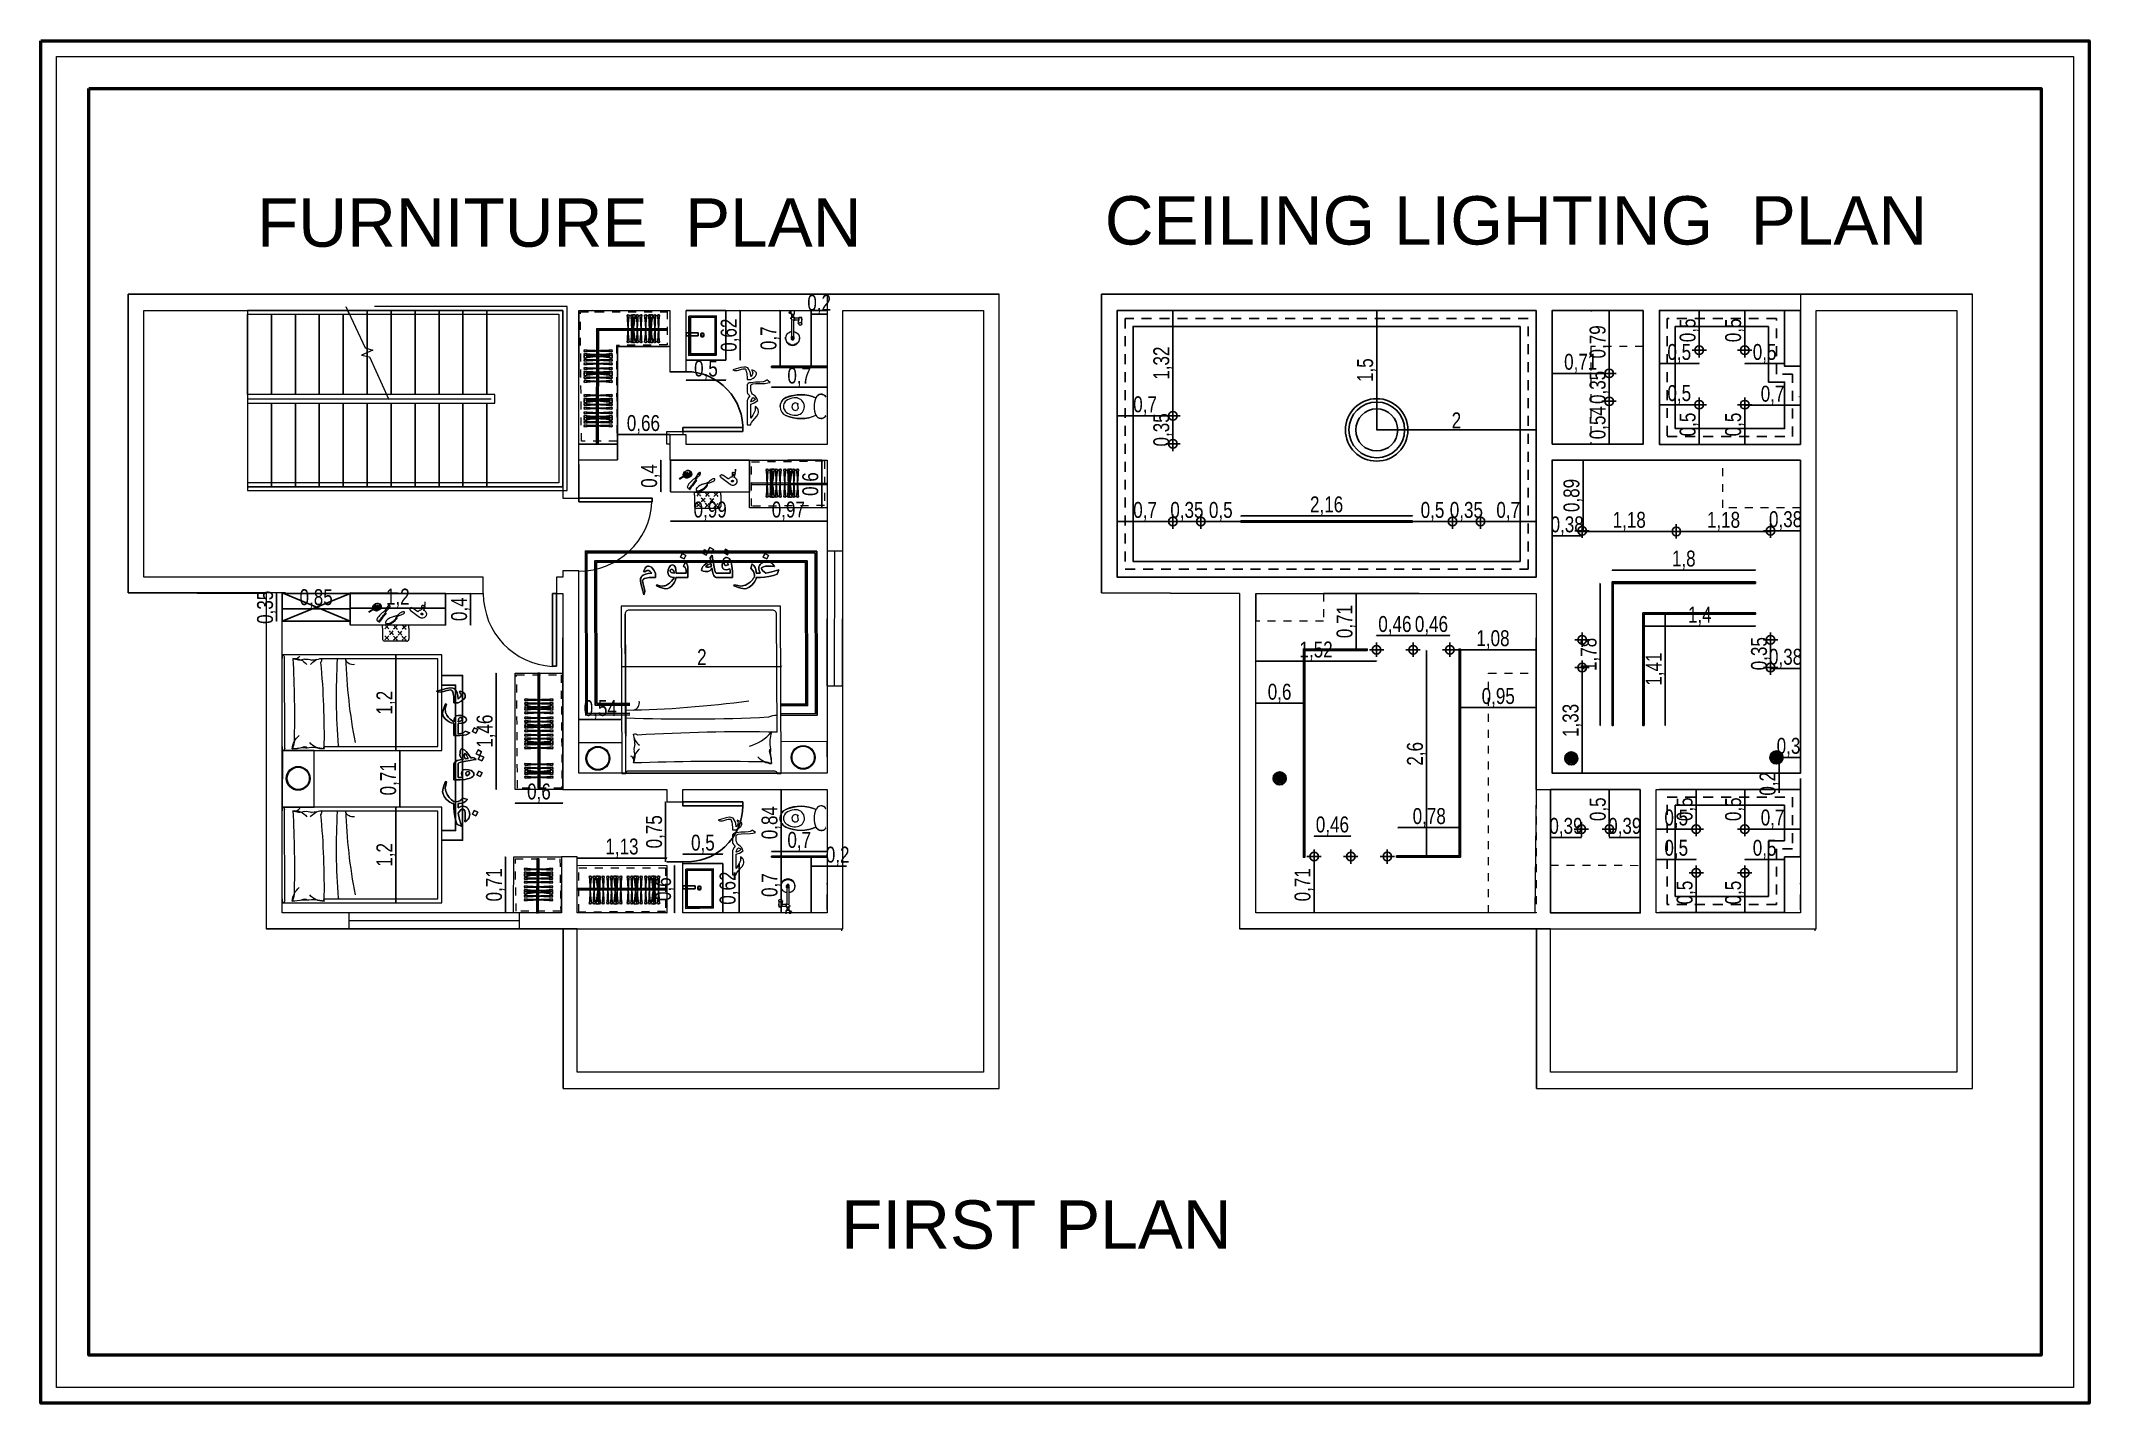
# Model space of a CAD drawing. Header units: inches. Extents: x -279 to 561, y -345 to 342.
# Drawn here: x -239.63 to -213.93, y -79.5 to -62.4 of the extents above; entities that cross this region are included whole.
import ezdxf

# ---------------------------------------------------------------- set-up
doc = ezdxf.new("R2010")
doc.units = ezdxf.units.IN
doc.header["$LTSCALE"] = 0.5
doc.header["$MEASUREMENT"] = 0
doc.linetypes.add('DASHED2', pattern=[0.375, 0.25, -0.125])
doc.linetypes.add('HIDDEN', pattern=[0.375, 0.25, -0.125])
for name, color, linetype in [('0.dimins', 6, 'Continuous'), ('ac', 252, 'Continuous'), ('BATH', 252, 'Continuous'), ('CADER', 7, 'Continuous'), ('ceiling', 4, 'Continuous'), ('CEILING FIXTURES LEGENDS$0$E-LTG', 1, 'Continuous'), ('NFURN', 245, 'Continuous'), ('PDF2_0', 7, 'Continuous'), ('PDF2_A-DETL', 7, 'Continuous'), ('PDF2_A-DOOR', 7, 'Continuous'), ('PDF2_A-FLOR-HRAL', 7, 'Continuous'), ('PDF2_A-WALL', 7, 'Continuous'), ('PDF2_P-SANR-FIXT', 7, 'Continuous'), ('PDF2_PDF_MOBILIARIO', 7, 'Continuous'), ('PDF2_S-STRS', 7, 'Continuous'), ('PDF2_S-STRS-MBND', 7, 'Continuous'), ('PDF_A-WALL', 7, 'Continuous'), ('WAL', 7, 'Continuous'), ('WallHatch-ALCHEMY', 7, 'Continuous'), ('Walls', 251, 'Continuous')]:
    doc.layers.add(name, color=color, linetype=linetype)
doc.layers.add('axes', color=7, linetype='Continuous', true_color=0x6d504a)
for name, color, linetype, lineweight in [('es.writing', 144, 'Continuous', 9), ('furniture', 1, 'Continuous', 13), ('G-ANNO-HLIN', 5, 'Continuous', 50), ('outer walls', 144, 'Continuous', 30)]:
    doc.layers.add(name, color=color, linetype=linetype, lineweight=lineweight)
doc.layers.add('reee', color=7, linetype='Continuous', lineweight=9, true_color=0x594d64)
doc.styles.add('ROM', font='AGENCYR.TTF', dxfattribs={"width": 0.8})
doc.styles.get("Standard").update_dxf_attribs({"font": 'arial.ttf'})
doc.dimstyles.new('Copy(9) of ISO-25', dxfattribs={"dimtxt": 0.2, "dimasz": 0.02, "dimexe": 0.05, "dimexo": 0.05, "dimgap": 0.02, "dimtad": 1, "dimtxsty": 'ROM', "dimblk": 'ARCHTICK', "dimcen": 0.03, "dimse1": 1, "dimse2": 1, "dimclrd": 248, "dimclrt": 248, "dimadec": 0, "dimazin": 0, "dimtfac": 1, "dimtmove": 0, "dimatfit": 3, "dimldrblk": 'DOT', "dimfxl": 1, "dimarcsym": 0})

msp = doc.modelspace()

# ---------------------------------------------------------------- texts
for s, p in [(' FURNITURE  PLAN', (-237.154, -64.985)), ('CEILING LIGHTING  PLAN', (-226.279, -64.957)), (' FIRST PLAN', (-229.824, -77.563))]:
    msp.add_text(s, height=0.60725).set_placement(p)

# ---------------------------------------------------------------- blocks, each defined once
blk = doc.blocks.new('45654645')
at = {"layer": 'es.writing', "color": 250, "lineweight": 5}
for p, q in [((169.39, 5.344), (169.395, 7.243)), ((169.395, 7.243), (171.395, 7.248)), ((169.418, 5.374), (169.424, 7.213)), ((169.395, 7.195), (169.395, 7.195))]:
    blk.add_line(p, q, dxfattribs=at)
at = {"layer": 'es.writing', "color": 251, "lineweight": 5}
blk.add_lwpolyline([(169.39, 5.344), (169.39, 5.294), (171.49, 5.299), (171.495, 7.298), (169.395, 7.293), (169.395, 7.243)], dxfattribs=at)
at = {"layer": 'es.writing', "color": 250, "lineweight": 5}
for points in [[(169.908, 5.345), (171.39, 5.349, 0.414214), (171.44, 5.399), (171.445, 7.198, 0.414214), (171.395, 7.248), (169.862, 7.244)], [(170.118, 5.345, 0.158016), (170.095, 5.453, -0.021768), (170.089, 7.245, -0.039296)]]:
    blk.add_lwpolyline(points, format="xyb", dxfattribs=at)
for centre, radius, start, end in [((169.394, 7.213), 0.0301, 0.2117, 86.7092), ((183.003, 7.418), 12.815, 180.7953, 187.7209), ((169.554, 7.206), 0.0635, 244.2131, 335.4877), ((169.547, 6.955), 0.194, 36.7102, 96.0291), ((139.251, 6.175), 30.291, 358.72, 1.8416), ((169.61, 7.305), 0.177, 241.9128, 291.8374), ((169.698, 6.974), 0.168, 67.1561, 97.6759), ((169.904, 6.956), 0.194, 94.4573, 143.568), ((169.778, 7.312), 0.183, 265.3624, 286.3692), ((169.856, 7.125), 0.0331, 306.2928, 38.5394), ((147.333, 5.803), 22.58, 358.8367, 3.2884), ((170.282, 7.17), 0.0982, 197.5764, 281.4777), ((170.259, 5.833), 0.543, 194.9069, 230.1381), ((169.758, 5.399), 0.245, 130.558, 176.1262), ((169.241, 5.527), 0.295, 337.657, 354.4061), ((169.538, 5.723), 0.308, 265.444, 288.8333), ((169.779, 3.8), 1.636, 94.949, 99.3283), ((169.668, 5.398), 0.0446, 44.6127, 132.3105), ((169.598, 3.069), 2.362, 87.5297, 89.0268), ((169.776, 4.939), 0.496, 74.1635, 98.8462), ((169.667, 5.398), 0.245, 4.1521, 8.4808), ((171.678, 5.684), 1.787, 187.9977, 188.6154), ((169.388, 5.374), 0.0301, 273.5691, 0.0666)]:
    blk.add_arc(centre, radius, start, end, dxfattribs=at)
blk = doc.blocks.new('_ArchTick')
at = {"color": 0, "linetype": 'ByBlock', "const_width": 0.15}
blk.add_lwpolyline([(-0.5, -0.5), (0.5, 0.5)], dxfattribs=at)
blk = doc.blocks.new('*D100')
at = {"layer": '0.dimins', "color": 248, "lineweight": -2, "transparency": 16777216}
blk.add_line((-232.335, -70.258), (-230.335, -70.253), dxfattribs=at)
at = {"layer": 'Defpoints', "color": 0, "transparency": 16777216}
for p in [(-230.335, -70.253), (-232.334, -70.546), (-230.334, -70.564)]:
    blk.add_point(p, dxfattribs=at)
at = {"layer": '0.dimins', "color": 248, "lineweight": -2, "transparency": 16777216, "xscale": 0.02, "yscale": 0.02, "zscale": 0.02}
for p, rotation in [((-232.335, -70.258), 180.1391476878145), ((-230.335, -70.253), 0.1391476878145193)]:
    blk.add_blockref('_ArchTick', p, dxfattribs=dict(at, rotation=rotation))
at = {"layer": '0.dimins', "color": 248, "transparency": 16777216, "insert": (-231.335, -70.135), "char_height": 0.2, "attachment_point": 5, "rotation": 0.1391, "style": 'ROM'}
blk.add_mtext('2', dxfattribs=at)
blk = doc.blocks.new('_DOT')
at = {"color": 0, "linetype": 'ByBlock'}
blk.add_line((-0.5, 0), (-1, 0), dxfattribs=at)
at = {"color": 0, "linetype": 'ByBlock', "const_width": 0.5}
blk.add_lwpolyline([(-0.25, 0, 1), (0.25, 0, 1)], format="xyb", close=True, dxfattribs=at)
blk = doc.blocks.new('cdscvf')
at = {"layer": 'ac', "color": 18, "linetype": 'Continuous', "true_color": 0x000000}
for p, q in [((40.308, -3.405), (40.308, -3.105)), ((40.355, -3.405), (40.355, -3.105)), ((40.355, -3.405), (40.355, -3.105)), ((40.355, -3.405), (40.355, -3.105)), ((40.401, -3.405), (40.401, -3.105)), ((40.424, -3.405), (40.424, -3.105)), ((40.47, -3.405), (40.47, -3.105)), ((40.47, -3.405), (40.47, -3.105)), ((40.47, -3.405), (40.47, -3.105))]:
    blk.add_line(p, q, dxfattribs=at)
for centre, radius, start, end in [((40.308, -3.105), 0.025, 57.0785, 122.9215), ((39.383, -3.223), 0.923, 359.9511, 8.641), ((41.234, -3.223), 0.923, 171.359, 180.0489), ((40.355, -3.105), 0.025, 57.0785, 122.9215), ((40.355, -3.105), 0.025, 57.0785, 122.9215), ((40.355, -3.105), 0.025, 57.0785, 122.9215), ((39.429, -3.223), 0.923, 359.9511, 8.641), ((39.429, -3.223), 0.923, 359.9511, 8.641), ((39.429, -3.223), 0.923, 359.9511, 8.641), ((41.28, -3.223), 0.923, 171.359, 180.0489), ((41.28, -3.223), 0.923, 171.359, 180.0489), ((41.28, -3.223), 0.923, 171.359, 180.0489), ((40.397, -3.122), 0.0425, 64.8975, 115.1025), ((39.465, -3.282), 0.935, 3.5897, 12.2214), ((41.327, -3.223), 0.923, 171.359, 180.0489), ((40.424, -3.105), 0.025, 57.0785, 122.9215), ((39.498, -3.223), 0.923, 359.9511, 8.641), ((41.349, -3.223), 0.923, 171.359, 180.0489), ((40.47, -3.105), 0.025, 57.0785, 122.9215), ((40.47, -3.105), 0.025, 57.0785, 122.9215), ((40.47, -3.105), 0.025, 57.0785, 122.9215), ((39.545, -3.223), 0.923, 359.9511, 8.641), ((39.545, -3.223), 0.923, 359.9511, 8.641), ((39.545, -3.223), 0.923, 359.9511, 8.641), ((41.396, -3.223), 0.923, 171.359, 180.0489), ((41.396, -3.223), 0.923, 171.359, 180.0489), ((41.396, -3.223), 0.923, 171.359, 180.0489), ((39.383, -3.287), 0.923, 351.359, 0.0489), ((41.234, -3.287), 0.923, 179.9511, 188.641), ((39.429, -3.287), 0.923, 351.359, 0.0489), ((39.429, -3.287), 0.923, 351.359, 0.0489), ((39.429, -3.287), 0.923, 351.359, 0.0489), ((41.28, -3.287), 0.923, 179.9511, 188.641), ((41.28, -3.287), 0.923, 179.9511, 188.641), ((41.28, -3.287), 0.923, 179.9511, 188.641), ((39.465, -3.228), 0.935, 347.7786, 356.4103), ((41.327, -3.287), 0.923, 179.9511, 188.641), ((39.498, -3.287), 0.923, 351.359, 0.0489), ((41.349, -3.287), 0.923, 179.9511, 188.641), ((39.545, -3.287), 0.923, 351.359, 0.0489), ((39.545, -3.287), 0.923, 351.359, 0.0489), ((39.545, -3.287), 0.923, 351.359, 0.0489), ((41.396, -3.287), 0.923, 179.9511, 188.641), ((41.396, -3.287), 0.923, 179.9511, 188.641), ((41.396, -3.287), 0.923, 179.9511, 188.641), ((40.308, -3.405), 0.025, 237.0785, 302.9215), ((40.355, -3.405), 0.025, 237.0785, 302.9215), ((40.355, -3.405), 0.025, 237.0785, 302.9215), ((40.355, -3.405), 0.025, 237.0785, 302.9215), ((40.397, -3.387), 0.0425, 244.8975, 295.1025), ((40.424, -3.405), 0.025, 237.0785, 302.9215), ((40.47, -3.405), 0.025, 237.0785, 302.9215), ((40.47, -3.405), 0.025, 237.0785, 302.9215), ((40.47, -3.405), 0.025, 237.0785, 302.9215)]:
    blk.add_arc(centre, radius, start, end, dxfattribs=at)
blk = doc.blocks.new('e7y')
at = {"layer": 'outer walls', "color": 250, "lineweight": 5}
for p, q in [((100.868, -170.552), (100.81, -170.517)), ((100.872, -170.545), (100.815, -170.51)), ((100.87, -170.549), (100.818, -170.517))]:
    blk.add_line(p, q, dxfattribs=at)
for points in [[(101.074, -170.597), (101.074, -170.597), (101.069, -170.599), (101.065, -170.599), (101.06, -170.596), (101.06, -170.596), (101.055, -170.592), (101.051, -170.587), (101.047, -170.582), (101.047, -170.582), (101.043, -170.576), (101.04, -170.57), (101.037, -170.565), (101.037, -170.565), (101.035, -170.56), (101.033, -170.557), (101.033, -170.556), (101.033, -170.556), (101.021, -170.538), (101.011, -170.527), (101.005, -170.52), (101.005, -170.52), (100.999, -170.517), (100.994, -170.513), (100.988, -170.509), (100.988, -170.509), (100.981, -170.504), (100.974, -170.497), (100.965, -170.489), (100.965, -170.489), (100.956, -170.479), (100.947, -170.47), (100.939, -170.46), (100.939, -170.46), (100.931, -170.45), (100.925, -170.44), (100.919, -170.431), (100.919, -170.431), (100.915, -170.422), (100.914, -170.416), (100.915, -170.411), (100.915, -170.411), (100.917, -170.408), (100.921, -170.405), (100.927, -170.4), (100.927, -170.4), (100.934, -170.394), (100.941, -170.39), (100.947, -170.386), (100.947, -170.386), (100.949, -170.387), (100.95, -170.388), (100.95, -170.39), (100.937, -170.401), (100.941, -170.406), (100.955, -170.397), (100.955, -170.397), (100.956, -170.397), (100.957, -170.397), (100.957, -170.398), (100.957, -170.398), (100.958, -170.399), (100.958, -170.4), (100.958, -170.401), (100.946, -170.412), (100.951, -170.418), (100.964, -170.409), (100.964, -170.409), (100.967, -170.409), (100.968, -170.41), (100.967, -170.413), (100.955, -170.424), (100.961, -170.431), (100.974, -170.421), (100.974, -170.421), (100.976, -170.422), (100.977, -170.423), (100.977, -170.426), (100.965, -170.436), (100.969, -170.442), (100.983, -170.433), (100.983, -170.433), (100.985, -170.434), (100.986, -170.435), (100.986, -170.437), (100.974, -170.448), (100.978, -170.454), (100.992, -170.445), (100.992, -170.445), (100.993, -170.445), (100.994, -170.445), (100.995, -170.446), (100.995, -170.446), (100.995, -170.447), (100.995, -170.448), (100.995, -170.449), (100.983, -170.46), (100.988, -170.466), (101.002, -170.458), (101.002, -170.458), (101.004, -170.458), (101.004, -170.459), (101.004, -170.461), (100.992, -170.472), (100.997, -170.477), (101.01, -170.469), (101.01, -170.469), (101.012, -170.469), (101.013, -170.47), (101.013, -170.472), (101.002, -170.484), (101.006, -170.489), (101.019, -170.481), (101.019, -170.481), (101.021, -170.481), (101.022, -170.482), (101.022, -170.484), (101.011, -170.496), (101.015, -170.502), (101.029, -170.493), (101.029, -170.493), (101.031, -170.493), (101.032, -170.495), (101.031, -170.497), (101.02, -170.508), (101.02, -170.508), (101.023, -170.512), (101.025, -170.515), (101.027, -170.517), (101.027, -170.517), (101.028, -170.518), (101.029, -170.52), (101.031, -170.521), (101.031, -170.521), (101.032, -170.523), (101.034, -170.526), (101.036, -170.529), (101.036, -170.529), (101.039, -170.533), (101.043, -170.538), (101.048, -170.544), (101.048, -170.544), (101.049, -170.545), (101.052, -170.547), (101.056, -170.551), (101.056, -170.551), (101.061, -170.555), (101.065, -170.56), (101.07, -170.566), (101.07, -170.566), (101.074, -170.571), (101.077, -170.577), (101.08, -170.583), (101.08, -170.583), (101.08, -170.588), (101.079, -170.593), (101.074, -170.597)], [(101.029, -170.37), (101.034, -170.362), (101.034, -170.362), (101.035, -170.361), (101.036, -170.361), (101.037, -170.361), (101.037, -170.361), (101.037, -170.361), (101.038, -170.362), (101.038, -170.362), (101.033, -170.37), (101.033, -170.37), (101.039, -170.362), (101.039, -170.362), (101.04, -170.361), (101.04, -170.36), (101.041, -170.36), (101.041, -170.36), (101.042, -170.36), (101.043, -170.36), (101.043, -170.361), (101.039, -170.37), (101.041, -170.37), (101.041, -170.37), (101.041, -170.369), (101.042, -170.368), (101.043, -170.366), (101.043, -170.366), (101.045, -170.363), (101.046, -170.362), (101.046, -170.361), (101.046, -170.361), (101.047, -170.36), (101.047, -170.36), (101.048, -170.36), (101.048, -170.36), (101.049, -170.36), (101.05, -170.36), (101.05, -170.361), (101.045, -170.37), (101.045, -170.37), (101.045, -170.37), (101.046, -170.37), (101.046, -170.37), (101.046, -170.37), (101.047, -170.37), (101.047, -170.37), (101.047, -170.37), (101.053, -170.361), (101.053, -170.361), (101.053, -170.36), (101.054, -170.36), (101.056, -170.36), (101.056, -170.36), (101.057, -170.36), (101.058, -170.361), (101.058, -170.362), (101.053, -170.37), (101.055, -170.371), (101.062, -170.362), (101.062, -170.362), (101.064, -170.36), (101.066, -170.36), (101.068, -170.363), (101.062, -170.372), (101.064, -170.372), (101.071, -170.364), (101.071, -170.364), (101.072, -170.363), (101.073, -170.362), (101.075, -170.362), (101.075, -170.362), (101.076, -170.363), (101.077, -170.364), (101.077, -170.365), (101.07, -170.374), (101.073, -170.375), (101.081, -170.367), (101.081, -170.367), (101.083, -170.366), (101.084, -170.365), (101.086, -170.366), (101.086, -170.366), (101.087, -170.367), (101.088, -170.368), (101.088, -170.369), (101.08, -170.378), (101.083, -170.379), (101.091, -170.371), (101.091, -170.371), (101.093, -170.37), (101.094, -170.37), (101.095, -170.371), (101.095, -170.371), (101.096, -170.372), (101.096, -170.373), (101.096, -170.374), (101.089, -170.382), (101.092, -170.383), (101.099, -170.376), (101.099, -170.376), (101.101, -170.375), (101.102, -170.375), (101.103, -170.376), (101.103, -170.376), (101.104, -170.376), (101.105, -170.377), (101.104, -170.378), (101.098, -170.387), (101.1, -170.389), (101.109, -170.381), (101.109, -170.381), (101.109, -170.381), (101.11, -170.38), (101.111, -170.38), (101.111, -170.38), (101.112, -170.381), (101.113, -170.382), (101.113, -170.383), (101.107, -170.393), (101.109, -170.394), (101.117, -170.386), (101.117, -170.386), (101.118, -170.385), (101.119, -170.385), (101.12, -170.386), (101.12, -170.386), (101.121, -170.387), (101.122, -170.388), (101.122, -170.389), (101.116, -170.399), (101.118, -170.4), (101.125, -170.391), (101.125, -170.391), (101.128, -170.391), (101.13, -170.393), (101.13, -170.396), (101.124, -170.406), (101.127, -170.408), (101.134, -170.399), (101.134, -170.399), (101.135, -170.398), (101.136, -170.399), (101.138, -170.4), (101.138, -170.4), (101.139, -170.401), (101.139, -170.402), (101.139, -170.403), (101.133, -170.413), (101.135, -170.415), (101.142, -170.406), (101.142, -170.406), (101.143, -170.406), (101.145, -170.406), (101.146, -170.407), (101.146, -170.407), (101.147, -170.408), (101.147, -170.409), (101.147, -170.411), (101.14, -170.421), (101.142, -170.423), (101.15, -170.415), (101.15, -170.415), (101.151, -170.415), (101.152, -170.415), (101.153, -170.415), (101.153, -170.415), (101.154, -170.417), (101.154, -170.418), (101.154, -170.419), (101.146, -170.429), (101.148, -170.431), (101.157, -170.424), (101.157, -170.424), (101.158, -170.424), (101.159, -170.424), (101.16, -170.425), (101.16, -170.425), (101.161, -170.426), (101.161, -170.427), (101.161, -170.429), (101.153, -170.437), (101.155, -170.44), (101.165, -170.433), (101.165, -170.433), (101.166, -170.433), (101.167, -170.434), (101.169, -170.435), (101.169, -170.435), (101.169, -170.436), (101.169, -170.437), (101.168, -170.438), (101.16, -170.447), (101.16, -170.447), (101.163, -170.45), (101.167, -170.454), (101.173, -170.459), (101.173, -170.459), (101.18, -170.464), (101.187, -170.468), (101.193, -170.47), (101.193, -170.47), (101.207, -170.475), (101.221, -170.48), (101.236, -170.486), (101.236, -170.486), (101.248, -170.493), (101.256, -170.499), (101.26, -170.506), (101.26, -170.506), (101.261, -170.511), (101.261, -170.515), (101.258, -170.517), (101.258, -170.517), (101.255, -170.518), (101.252, -170.519), (101.248, -170.519), (101.248, -170.519), (101.239, -170.517), (101.228, -170.513), (101.217, -170.506), (101.217, -170.506), (101.205, -170.499), (101.194, -170.491), (101.185, -170.482), (101.185, -170.482), (101.178, -170.476), (101.17, -170.471), (101.163, -170.467), (101.163, -170.467), (101.155, -170.464), (101.146, -170.461), (101.136, -170.458), (101.136, -170.458), (101.128, -170.457), (101.118, -170.454), (101.107, -170.45), (101.107, -170.45), (101.095, -170.446), (101.083, -170.44), (101.071, -170.434), (101.071, -170.434), (101.06, -170.428), (101.05, -170.42), (101.04, -170.412), (101.04, -170.412), (101.032, -170.404), (101.027, -170.395), (101.024, -170.385), (101.024, -170.385), (101.024, -170.382), (101.024, -170.38), (101.025, -170.378), (101.025, -170.378), (101.026, -170.376), (101.028, -170.373), (101.029, -170.37)], [(101.056, -170.589), (101.056, -170.589), (101.061, -170.594), (101.066, -170.595), (101.072, -170.592), (101.072, -170.592), (101.076, -170.587), (101.076, -170.582), (101.073, -170.576), (101.073, -170.576), (101.068, -170.571), (101.062, -170.57), (101.057, -170.572), (101.057, -170.572), (101.053, -170.577), (101.052, -170.582), (101.056, -170.589)], [(101.159, -170.445), (101.166, -170.437), (101.166, -170.437), (101.167, -170.436), (101.167, -170.436), (101.167, -170.435), (101.167, -170.435), (101.166, -170.434), (101.166, -170.434), (101.166, -170.434), (101.156, -170.442)], [(101.452, -170.45), (101.452, -170.45), (101.465, -170.443), (101.479, -170.44), (101.494, -170.441), (101.494, -170.441), (101.508, -170.445), (101.519, -170.45), (101.527, -170.457), (101.527, -170.457), (101.538, -170.471), (101.541, -170.486), (101.538, -170.502), (101.538, -170.502), (101.53, -170.516), (101.518, -170.528), (101.503, -170.536), (101.52, -170.59), (101.52, -170.59), (101.52, -170.592), (101.519, -170.592), (101.518, -170.592), (101.518, -170.592), (101.516, -170.592), (101.515, -170.591), (101.514, -170.591), (101.514, -170.591), (101.516, -170.599), (101.518, -170.606), (101.52, -170.614), (101.52, -170.614), (101.52, -170.622), (101.52, -170.63), (101.52, -170.638), (101.517, -170.639), (101.517, -170.639), (101.517, -170.632), (101.517, -170.624), (101.517, -170.615), (101.517, -170.615), (101.516, -170.605), (101.513, -170.598), (101.509, -170.592), (101.509, -170.592), (101.505, -170.593), (101.5, -170.594), (101.495, -170.596), (101.495, -170.596), (101.491, -170.598), (101.487, -170.598), (101.483, -170.597), (101.483, -170.597), (101.479, -170.593), (101.477, -170.589), (101.476, -170.585), (101.476, -170.585), (101.476, -170.579), (101.476, -170.574), (101.477, -170.569), (101.477, -170.569), (101.477, -170.563), (101.478, -170.558), (101.478, -170.553), (101.478, -170.553), (101.477, -170.548), (101.475, -170.544), (101.472, -170.541), (101.472, -170.541), (101.462, -170.538), (101.454, -170.536), (101.447, -170.533), (101.447, -170.533), (101.442, -170.529), (101.436, -170.524), (101.43, -170.516), (101.359, -170.567), (101.355, -170.563), (101.343, -170.571), (101.324, -170.551), (101.336, -170.543), (101.333, -170.539)], [(101.479, -170.48), (101.479, -170.48), (101.473, -170.482), (101.47, -170.486), (101.47, -170.492), (101.47, -170.492), (101.472, -170.497), (101.476, -170.5), (101.483, -170.5), (101.483, -170.5), (101.489, -170.498), (101.492, -170.494), (101.492, -170.489), (101.492, -170.489), (101.49, -170.483), (101.486, -170.48), (101.479, -170.48)], [(101.48, -170.486), (101.48, -170.486), (101.484, -170.486), (101.486, -170.487), (101.488, -170.489), (101.488, -170.489), (101.487, -170.492), (101.485, -170.494), (101.482, -170.496), (101.482, -170.496), (101.479, -170.496), (101.476, -170.494), (101.475, -170.491), (101.475, -170.491), (101.476, -170.489), (101.477, -170.487), (101.48, -170.486)], [(101.491, -170.558), (101.491, -170.558), (101.491, -170.561), (101.492, -170.564), (101.492, -170.567), (101.492, -170.567), (101.493, -170.571), (101.494, -170.574), (101.494, -170.577), (101.5, -170.576), (101.497, -170.557)], [(101.493, -170.56), (101.496, -170.56), (101.496, -170.563), (101.493, -170.564)]]:
    blk.add_lwpolyline(points, close=True, dxfattribs=at)
for centre, radius in [((100.87, -170.57), 0.00192), ((100.87, -170.578), 0.00192), ((100.87, -170.57), 0.00136), ((100.87, -170.57), 0.000515), ((100.87, -170.578), 0.00136), ((100.872, -170.564), 0.00192), ((100.872, -170.564), 0.00136), ((100.87, -170.578), 0.000515), ((100.872, -170.564), 0.000515), ((100.875, -170.572), 0.00192), ((100.875, -170.59), 0.00192), ((100.876, -170.552), 0.00192), ((100.875, -170.572), 0.00136), ((100.875, -170.59), 0.00136), ((100.876, -170.552), 0.00136), ((100.877, -170.557), 0.00192), ((100.877, -170.557), 0.00136), ((100.875, -170.572), 0.000515), ((100.877, -170.582), 0.00192), ((100.875, -170.59), 0.000515), ((100.876, -170.552), 0.000515), ((100.877, -170.557), 0.000515), ((100.877, -170.582), 0.00136), ((100.879, -170.565), 0.00192), ((100.877, -170.582), 0.000515), ((100.879, -170.565), 0.00136), ((100.881, -170.55), 0.00192), ((100.879, -170.565), 0.000515), ((100.881, -170.55), 0.00136), ((100.881, -170.55), 0.000515), ((100.882, -170.576), 0.00192), ((100.882, -170.595), 0.00192), ((100.882, -170.576), 0.00136), ((100.882, -170.595), 0.00136), ((100.884, -170.557), 0.00192), ((100.884, -170.557), 0.00136), ((100.882, -170.576), 0.000515), ((100.882, -170.595), 0.000515), ((100.885, -170.543), 0.00192), ((100.884, -170.557), 0.000515), ((100.884, -170.587), 0.00192), ((100.884, -170.587), 0.00136), ((100.885, -170.543), 0.00136), ((100.884, -170.587), 0.000515), ((100.885, -170.543), 0.000515), ((100.886, -170.569), 0.00192), ((100.886, -170.569), 0.00136), ((100.888, -170.55), 0.00192), ((100.886, -170.569), 0.000515), ((100.888, -170.55), 0.00136), ((100.888, -170.55), 0.000515), ((100.889, -170.58), 0.00192), ((100.889, -170.58), 0.00136), ((100.891, -170.562), 0.00192), ((100.891, -170.562), 0.00136), ((100.889, -170.58), 0.000515), ((100.892, -170.543), 0.00192), ((100.892, -170.543), 0.00192), ((100.891, -170.562), 0.000515), ((100.892, -170.591), 0.00192), ((100.892, -170.591), 0.00136), ((100.892, -170.543), 0.00136), ((100.892, -170.543), 0.00136), ((100.892, -170.591), 0.000515), ((100.892, -170.543), 0.000515), ((100.892, -170.543), 0.000515), ((100.894, -170.573), 0.00192), ((100.894, -170.573), 0.00136), ((100.895, -170.555), 0.00192), ((100.894, -170.573), 0.000515), ((100.896, -170.538), 0.00192), ((100.895, -170.555), 0.00136), ((100.895, -170.555), 0.000515), ((100.896, -170.584), 0.00192), ((100.896, -170.538), 0.00136), ((100.896, -170.584), 0.00136), ((100.896, -170.538), 0.000515), ((100.898, -170.566), 0.00192), ((100.898, -170.566), 0.00136), ((100.896, -170.584), 0.000515), ((100.899, -170.548), 0.00192), ((100.899, -170.548), 0.00192), ((100.898, -170.566), 0.000515), ((100.899, -170.595), 0.00192), ((100.899, -170.595), 0.00136), ((100.899, -170.548), 0.00136), ((100.899, -170.548), 0.00136), ((100.899, -170.595), 0.000515), ((100.899, -170.548), 0.000515), ((100.899, -170.548), 0.000515), ((100.901, -170.577), 0.00192), ((100.901, -170.577), 0.00136), ((100.902, -170.535), 0.00192), ((100.902, -170.535), 0.00136), ((100.902, -170.559), 0.00192), ((100.901, -170.577), 0.000515), ((100.902, -170.535), 0.000515), ((100.903, -170.542), 0.00192), ((100.902, -170.559), 0.00136), ((100.903, -170.542), 0.00136), ((100.902, -170.559), 0.000515), ((100.903, -170.589), 0.00192), ((100.903, -170.589), 0.00136), ((100.903, -170.542), 0.000515), ((100.905, -170.57), 0.00192), ((100.903, -170.589), 0.000515), ((100.906, -170.552), 0.00192), ((100.906, -170.552), 0.00192), ((100.905, -170.57), 0.00136), ((100.905, -170.57), 0.000515), ((100.906, -170.552), 0.00136), ((100.906, -170.552), 0.00136), ((100.908, -170.537), 0.00192), ((100.906, -170.552), 0.000515), ((100.906, -170.552), 0.000515), ((100.908, -170.582), 0.00192), ((100.908, -170.582), 0.00136), ((100.908, -170.537), 0.00136), ((100.909, -170.563), 0.00192), ((100.908, -170.582), 0.000515), ((100.908, -170.537), 0.000515), ((100.91, -170.546), 0.00192), ((100.909, -170.563), 0.00136), ((100.91, -170.546), 0.00136), ((100.909, -170.563), 0.000515), ((100.911, -170.593), 0.00192), ((100.911, -170.593), 0.00136), ((100.91, -170.546), 0.000515), ((100.912, -170.574), 0.00192), ((100.911, -170.593), 0.000515), ((100.913, -170.556), 0.00192), ((100.913, -170.556), 0.00192), ((100.912, -170.574), 0.00136), ((100.912, -170.574), 0.000515), ((100.913, -170.556), 0.00136), ((100.913, -170.556), 0.00136), ((100.915, -170.535), 0.00192), ((100.915, -170.535), 0.00136), ((100.913, -170.556), 0.000515), ((100.913, -170.556), 0.000515), ((100.915, -170.585), 0.00192), ((100.915, -170.535), 0.000515), ((100.915, -170.541), 0.00192), ((100.915, -170.541), 0.00136), ((100.916, -170.567), 0.00192), ((100.915, -170.585), 0.00136), ((100.915, -170.541), 0.000515), ((100.916, -170.567), 0.00136), ((100.917, -170.55), 0.00192), ((100.917, -170.55), 0.00136), ((100.916, -170.567), 0.000515), ((100.918, -170.597), 0.00192), ((100.917, -170.55), 0.000515), ((100.919, -170.578), 0.00192), ((100.919, -170.578), 0.00136), ((100.92, -170.56), 0.00192), ((100.92, -170.56), 0.00136), ((100.919, -170.578), 0.000515), ((100.922, -170.537), 0.00192), ((100.922, -170.537), 0.00136), ((100.92, -170.56), 0.000515), ((100.922, -170.59), 0.00192), ((100.923, -170.545), 0.00192), ((100.923, -170.545), 0.00136), ((100.923, -170.571), 0.00192), ((100.922, -170.59), 0.00136), ((100.922, -170.59), 0.000515), ((100.923, -170.545), 0.000515), ((100.923, -170.571), 0.00136), ((100.925, -170.555), 0.00192), ((100.925, -170.555), 0.00136), ((100.923, -170.571), 0.000515), ((100.925, -170.555), 0.000515), ((100.926, -170.583), 0.00192), ((100.926, -170.583), 0.00136), ((100.928, -170.564), 0.00192), ((100.928, -170.564), 0.00192), ((100.928, -170.564), 0.00136), ((100.928, -170.564), 0.00136), ((100.926, -170.583), 0.000515), ((100.929, -170.541), 0.00192), ((100.929, -170.541), 0.00136), ((100.928, -170.564), 0.000515), ((100.928, -170.564), 0.000515), ((100.929, -170.594), 0.00192), ((100.929, -170.541), 0.000515), ((100.93, -170.549), 0.00192), ((100.93, -170.549), 0.00136), ((100.929, -170.594), 0.00136), ((100.93, -170.576), 0.00192), ((100.93, -170.576), 0.00136), ((100.929, -170.594), 0.000515), ((100.932, -170.559), 0.00192), ((100.932, -170.559), 0.00136), ((100.93, -170.576), 0.000515), ((100.933, -170.587), 0.00192), ((100.933, -170.587), 0.00136), ((100.935, -170.568), 0.00192), ((100.935, -170.568), 0.00136), ((100.935, -170.568), 0.00192), ((100.935, -170.568), 0.00136), ((100.933, -170.587), 0.000515), ((100.936, -170.545), 0.00192), ((100.936, -170.545), 0.00136), ((100.935, -170.568), 0.000515), ((100.935, -170.568), 0.000515), ((100.936, -170.545), 0.000515), ((100.937, -170.553), 0.00192), ((100.937, -170.553), 0.00136), ((100.937, -170.553), 0.000515), ((100.938, -170.58), 0.00192), ((100.938, -170.58), 0.00136), ((100.939, -170.563), 0.00192), ((100.939, -170.563), 0.00136), ((100.938, -170.58), 0.000515), ((100.939, -170.563), 0.000515), ((100.94, -170.591), 0.00192), ((100.94, -170.591), 0.00136), ((100.942, -170.573), 0.00192), ((100.942, -170.573), 0.00136), ((100.942, -170.573), 0.00192), ((100.942, -170.573), 0.00136), ((100.94, -170.591), 0.000515), ((100.943, -170.549), 0.00192), ((100.943, -170.549), 0.00136), ((100.942, -170.573), 0.000515), ((100.942, -170.573), 0.000515), ((100.943, -170.549), 0.000515), ((100.944, -170.558), 0.00192), ((100.944, -170.558), 0.00136), ((100.944, -170.558), 0.000515), ((100.945, -170.584), 0.00192), ((100.945, -170.584), 0.00136), ((100.946, -170.567), 0.00192), ((100.946, -170.567), 0.00136), ((100.945, -170.584), 0.000515), ((100.946, -170.567), 0.000515), ((100.947, -170.595), 0.00192), ((100.947, -170.595), 0.00136), ((100.949, -170.577), 0.00192), ((100.949, -170.577), 0.00192), ((100.949, -170.577), 0.00136), ((100.949, -170.577), 0.00136), ((100.947, -170.595), 0.000515), ((100.95, -170.554), 0.00192), ((100.949, -170.577), 0.000515), ((100.949, -170.577), 0.000515), ((100.95, -170.554), 0.00136), ((100.95, -170.554), 0.000515), ((100.951, -170.562), 0.00192), ((100.951, -170.562), 0.00136), ((100.951, -170.562), 0.000515), ((100.952, -170.588), 0.00192), ((100.952, -170.588), 0.00136), ((100.953, -170.571), 0.00192), ((100.952, -170.588), 0.000515), ((100.953, -170.571), 0.00136), ((100.953, -170.571), 0.000515), ((100.956, -170.581), 0.00192), ((100.956, -170.581), 0.00136), ((100.956, -170.581), 0.000515), ((100.957, -170.592), 0.00192), ((100.957, -170.592), 0.00136), ((100.958, -170.566), 0.00192), ((100.957, -170.592), 0.000515), ((100.958, -170.566), 0.00136), ((100.958, -170.566), 0.000515), ((100.96, -170.576), 0.00192), ((100.96, -170.585), 0.00192), ((100.96, -170.576), 0.00136), ((100.96, -170.576), 0.000515), ((100.96, -170.585), 0.00136)]:
    blk.add_circle(centre, radius, dxfattribs=at)
for centre, radius, start, end in [((100.908, -170.572), 0.0445, 52.5967, 244.3504), ((100.908, -170.572), 0.0406, 50.7868, 246.1604), ((100.923, -170.581), 0.0462, 221.7859, 75.1612), ((100.923, -170.581), 0.0421, 221.7859, 75.1612)]:
    blk.add_arc(centre, radius, start, end, dxfattribs=at)
blk = doc.blocks.new('wedeq')
at = {"layer": 'furniture'}
h = blk.add_hatch(color=217, dxfattribs=at)
h.set_gradient(color1=(127, 63, 127), color2=(51, 26, 51), tint=1, name='SPHERICAL')
edge = h.paths.add_edge_path()
edge.add_arc((12.225, 6.222), 0.00577, 269.9169, 629.9169, ccw=False)
h = blk.add_hatch(color=217, dxfattribs=at)
h.set_gradient(color1=(127, 63, 127), color2=(51, 26, 51), tint=1, name='SPHERICAL')
edge = h.paths.add_edge_path()
edge.add_arc((12.288, 6.165), 0.00577, 269.9169, 629.9169, ccw=False)
h = blk.add_hatch(color=217, dxfattribs=at)
h.set_gradient(color1=(127, 63, 127), color2=(51, 26, 51), tint=1, name='SPHERICAL')
edge = h.paths.add_edge_path()
edge.add_arc((12.363, 6.222), 0.00577, 269.9169, 629.9169, ccw=False)
h = blk.add_hatch(color=217, dxfattribs=at)
h.set_gradient(color1=(127, 63, 127), color2=(51, 26, 51), tint=1, name='SPHERICAL')
edge = h.paths.add_edge_path()
edge.add_arc((12.22, 6.113), 0.00577, 89.9169, 449.9169)
h = blk.add_hatch(color=217, dxfattribs=at)
h.set_gradient(color1=(127, 63, 127), color2=(51, 26, 51), tint=1, name='SPHERICAL')
h.paths.add_polyline_path([(12.214, 6.005, 1), (12.225, 6.005, 1)])
h = blk.add_hatch(color=217, dxfattribs=at)
h.set_gradient(color1=(127, 63, 127), color2=(51, 26, 51), tint=1, name='SPHERICAL')
edge = h.paths.add_edge_path()
edge.add_arc((12.283, 6.056), 0.00577, 89.9169, 449.9169)
h = blk.add_hatch(color=217, dxfattribs=at)
h.set_gradient(color1=(127, 63, 127), color2=(51, 26, 51), tint=1, name='SPHERICAL')
h.paths.add_polyline_path([(12.363, 6.004, 1), (12.351, 6.004, 1)])
h = blk.add_hatch(color=217, dxfattribs=at)
h.set_gradient(color1=(127, 63, 127), color2=(51, 26, 51), tint=1, name='SPHERICAL')
edge = h.paths.add_edge_path()
edge.add_arc((12.357, 6.113), 0.00577, 89.9169, 449.9169)
at = {"layer": 'furniture', "color": 217}
for p, q in [((12.183, 5.97), (12.183, 6.25)), ((12.215, 6.232), (12.201, 6.247)), ((12.215, 6.212), (12.201, 6.198)), ((12.348, 6.275), (12.207, 6.275)), ((12.235, 6.232), (12.249, 6.247)), ((12.235, 6.212), (12.249, 6.198)), ((12.278, 6.175), (12.264, 6.19)), ((12.298, 6.175), (12.312, 6.19)), ((12.353, 6.232), (12.338, 6.246)), ((12.353, 6.212), (12.338, 6.198)), ((12.348, 6.275), (12.387, 6.275)), ((12.374, 6.213), (12.388, 6.2)), ((12.375, 6.232), (12.388, 6.245)), ((12.21, 6.123), (12.195, 6.138)), ((12.21, 6.103), (12.195, 6.089)), ((12.21, 6.015), (12.195, 6.029)), ((12.21, 5.995), (12.195, 5.98)), ((12.348, 5.945), (12.207, 5.945)), ((12.23, 6.123), (12.244, 6.138)), ((12.23, 6.103), (12.244, 6.089)), ((12.23, 6.015), (12.244, 6.029)), ((12.23, 5.995), (12.244, 5.98)), ((12.273, 6.066), (12.258, 6.081)), ((12.273, 6.046), (12.258, 6.032)), ((12.278, 6.155), (12.264, 6.141)), ((12.293, 6.066), (12.307, 6.081)), ((12.293, 6.046), (12.307, 6.032)), ((12.298, 6.155), (12.312, 6.141)), ((12.347, 6.123), (12.333, 6.137)), ((12.347, 6.103), (12.333, 6.089)), ((12.347, 6.014), (12.333, 6.029)), ((12.347, 5.994), (12.333, 5.98)), ((12.348, 5.945), (12.386, 5.944)), ((12.367, 6.123), (12.382, 6.137)), ((12.367, 6.103), (12.382, 6.089)), ((12.367, 6.014), (12.382, 6.029)), ((12.367, 5.994), (12.381, 5.98))]:
    blk.add_line(p, q, dxfattribs=at)
blk.add_lwpolyline([(12.387, 6.275), (12.386, 5.944)], dxfattribs=at)
for centre in [(12.225, 6.222), (12.225, 6.222), (12.225, 6.222), (12.288, 6.165), (12.288, 6.165), (12.288, 6.165), (12.363, 6.222), (12.363, 6.222), (12.363, 6.222), (12.22, 6.113), (12.22, 6.113), (12.22, 6.113), (12.22, 6.005), (12.22, 6.005), (12.22, 6.005), (12.283, 6.056), (12.283, 6.056), (12.283, 6.056), (12.357, 6.004), (12.357, 6.004), (12.357, 6.004), (12.357, 6.113), (12.357, 6.113), (12.357, 6.113)]:
    blk.add_circle(centre, 0.00577, dxfattribs=at)
for centre, radius, start, end in [((12.212, 6.247), 0.0289, 98.8723, 174.2839), ((12.211, 5.973), 0.0289, 185.5499, 260.9616), ((12.235, 6.096), 0.00358, 200.9888, 25.718), ((12.235, 6.096), 0.00358, 200.9888, 25.718)]:
    blk.add_arc(centre, radius, start, end, dxfattribs=at)
blk = doc.blocks.new('rew')
at = {"layer": 'PDF2_PDF_MOBILIARIO', "lineweight": 9}
for points in [[(-123.646, -145.606), (-123.646, -145.611), (-123.652, -145.617), (-123.652, -145.622), (-123.652, -145.628), (-123.657, -145.633), (-123.657, -145.639), (-123.662, -145.644), (-123.668, -145.65), (-123.668, -145.655), (-123.673, -145.655), (-123.673, -145.661), (-123.679, -145.661), (-123.679, -145.666), (-123.684, -145.666), (-123.69, -145.672), (-123.695, -145.672), (-123.695, -145.677), (-123.701, -145.677), (-123.706, -145.677), (-123.712, -145.677), (-123.717, -145.682), (-123.723, -145.682), (-123.728, -145.682), (-123.734, -145.682), (-123.739, -145.682), (-123.744, -145.682), (-123.75, -145.677), (-123.755, -145.677), (-123.761, -145.677), (-123.766, -145.672), (-123.772, -145.672), (-123.777, -145.666), (-123.783, -145.666), (-123.783, -145.661), (-123.788, -145.661), (-123.788, -145.655), (-123.794, -145.655), (-123.794, -145.65), (-123.799, -145.65), (-123.799, -145.644), (-123.805, -145.639), (-123.805, -145.633), (-123.805, -145.628), (-123.81, -145.628), (-123.81, -145.622), (-123.81, -145.617), (-123.816, -145.611), (-123.816, -145.606), (-123.816, -145.601), (-123.816, -145.595), (-123.816, -145.59), (-123.816, -145.584), (-123.816, -145.579), (-123.81, -145.573), (-123.81, -145.568), (-123.81, -145.562), (-123.805, -145.562), (-123.805, -145.557), (-123.805, -145.551), (-123.799, -145.551), (-123.799, -145.546), (-123.799, -145.54), (-123.794, -145.54), (-123.794, -145.535), (-123.788, -145.535), (-123.788, -145.529), (-123.783, -145.529), (-123.783, -145.524), (-123.777, -145.524), (-123.772, -145.519), (-123.766, -145.519), (-123.761, -145.513), (-123.755, -145.513), (-123.75, -145.513), (-123.744, -145.508), (-123.739, -145.508), (-123.734, -145.508), (-123.728, -145.508), (-123.723, -145.508), (-123.717, -145.508), (-123.717, -145.513), (-123.712, -145.513), (-123.706, -145.513), (-123.701, -145.513), (-123.695, -145.519), (-123.69, -145.519), (-123.684, -145.524), (-123.679, -145.529), (-123.673, -145.529), (-123.673, -145.535), (-123.668, -145.535), (-123.668, -145.54), (-123.662, -145.54), (-123.662, -145.546), (-123.657, -145.551), (-123.657, -145.557), (-123.657, -145.562), (-123.652, -145.562), (-123.652, -145.568), (-123.652, -145.573), (-123.646, -145.579), (-123.646, -145.584)], [(-123.723, -145.579), (-123.739, -145.579), (-123.744, -145.579), (-123.744, -145.584), (-123.75, -145.584), (-123.75, -145.59), (-123.75, -145.595), (-123.75, -145.601), (-123.75, -145.606), (-123.744, -145.606), (-123.744, -145.611), (-123.739, -145.611), (-123.739, -145.617), (-123.723, -145.617)], [(-123.717, -145.606), (-123.717, -145.606)], [(-123.548, -145.666), (-123.504, -145.672), (-123.493, -145.672)], [(-123.504, -145.611), (-123.504, -145.622)], [(-123.504, -145.611), (-123.504, -145.611)], [(-123.504, -145.71), (-123.471, -145.71), (-123.471, -145.672), (-123.504, -145.672), (-123.504, -145.622), (-123.477, -145.622), (-123.477, -145.672)], [(-123.504, -145.672), (-123.504, -145.672)], [(-123.493, -145.672), (-123.504, -145.672), (-123.493, -145.672)], [(-123.504, -145.672), (-123.504, -145.672)], [(-123.504, -145.71), (-123.504, -145.71)], [(-123.493, -145.71), (-123.504, -145.71), (-123.493, -145.71)], [(-123.504, -145.71), (-123.504, -145.71)], [(-123.488, -145.573), (-123.477, -145.573)], [(-123.488, -145.617), (-123.477, -145.617), (-123.477, -145.622)], [(-123.477, -145.573), (-123.477, -145.573)], [(-123.477, -145.611), (-123.477, -145.611)], [(-123.471, -145.672), (-123.471, -145.672)], [(-123.471, -145.71), (-123.471, -145.71)], [(-123.466, -145.584), (-123.427, -145.584)], [(-123.466, -145.606), (-123.427, -145.606)], [(-123.449, -145.584), (-123.449, -145.579)], [(-123.449, -145.611), (-123.449, -145.606)], [(-123.438, -145.584), (-123.438, -145.579)], [(-123.438, -145.611), (-123.438, -145.606)], [(-123.427, -145.579), (-123.427, -145.611), (-123.433, -145.611), (-123.433, -145.606)], [(-123.433, -145.584), (-123.433, -145.579)], [(-123.433, -145.579), (-123.433, -145.579)], [(-123.433, -145.611), (-123.433, -145.611)], [(-123.384, -145.573), (-123.427, -145.573)], [(-123.427, -145.579), (-123.427, -145.579)], [(-123.384, -145.617), (-123.427, -145.617)], [(-123.422, -145.568), (-123.422, -145.562), (-123.406, -145.551), (-123.4, -145.557)], [(-123.395, -145.562), (-123.4, -145.557), (-123.422, -145.568), (-123.422, -145.573), (-123.389, -145.562)], [(-123.422, -145.562), (-123.422, -145.562)], [(-123.406, -145.551), (-123.406, -145.551)]]:
    blk.add_lwpolyline(points, dxfattribs=at)
for points in [[(-123.73, -145.581, 0.160652), (-123.738, -145.59, 0.102173), (-123.739, -145.598)], [(-123.721, -145.586, 0.083514), (-123.725, -145.589, 0.076763), (-123.727, -145.592, 0.102048), (-123.728, -145.597, 0.102141), (-123.727, -145.603, 0.0763), (-123.725, -145.607, 0.083514), (-123.721, -145.61)], [(-123.713, -145.58, 0.132181), (-123.72, -145.579, 0.132223), (-123.727, -145.581)], [(-123.727, -145.615, 0.132181), (-123.72, -145.617, 0.132223), (-123.713, -145.615)], [(-123.716, -145.586, 0.083514), (-123.719, -145.589, 0.0763), (-123.721, -145.592)], [(-123.719, -145.607, -0.0763), (-123.721, -145.603, 0.0763), (-123.719, -145.607, 0.083514), (-123.716, -145.61)], [(-123.719, -145.605, 0.132077), (-123.714, -145.606, -0.083815), (-123.715, -145.603, -0.102141), (-123.717, -145.597, 0.102039), (-123.716, -145.603)], [(-123.713, -145.585, -0.132077), (-123.709, -145.584, 0.132077), (-123.714, -145.584, 0.132077), (-123.717, -145.584), (-123.712, -145.584), (-123.509, -145.584)], [(-123.716, -145.593, -0.076763), (-123.713, -145.591, 0.083815), (-123.715, -145.592, 0.102048), (-123.717, -145.598, -0.102048), (-123.716, -145.593)], [(-123.717, -145.611), (-123.712, -145.611, -0.083606), (-123.716, -145.614)], [(-123.509, -145.606), (-123.712, -145.606, 0.132077), (-123.709, -145.606, 0.132077), (-123.705, -145.605)], [(-123.549, -145.672, -0.928064), (-123.548, -145.71), (-123.504, -145.71), (-123.493, -145.71)]]:
    blk.add_lwpolyline(points, format="xyb", dxfattribs=at)
blk.add_lwpolyline([(-123.49, -145.71, 1.000041), (-123.49, -145.672, -1.000041)], format="xyb", close=True, dxfattribs=at)
for centre in [(-123.55, -145.691), (-123.485, -145.598)]:
    blk.add_circle(centre, 0.0191, dxfattribs=at)
for centre, radius, start, end in [((-123.734, -145.595), 0.0876, 86.4237, 273.5763), ((-123.72, -145.598), 0.0191, 202.6387, 239.1454), ((-123.714, -145.598), 0.0191, 179.8888, 203.2269), ((-123.725, -145.592), 0.0191, 40.6616, 59.7771), ((-123.709, -145.598), 0.0082, 239.8903, 269.9997), ((-123.726, -145.598), 0.0198, 38.4884, 40.77), ((-123.709, -145.592), 0.0082, 59.8903, 89.9997), ((-123.709, -145.598), 0.0137, 49.353, 59.9387), ((-123.703, -145.603), 0.00816, 295.8039, 314.9907), ((-123.49, -145.691), 0.0191, 269.9976, 90.0024), ((-123.49, -145.691), 0.0191, 269.9976, 90.0024), ((-123.49, -145.691), 0.0191, 269.9976, 90.0024), ((-123.485, -145.598), 0.0246, 304.2862, 55.7138), ((-123.441, -145.592), 0.0082, 50.395, 129.605), ((-123.441, -145.603), 0.0082, 230.395, 309.605), ((-123.386, -145.62), 0.0525, 134.7449, 137.1608), ((-123.381, -145.483), 0.139, 257.1566, 269.7303), ((-123.381, -145.702), 0.14, 90.273, 92.2842)]:
    blk.add_arc(centre, radius, start, end, dxfattribs=at)
blk = doc.blocks.new('*D283')
at = {"layer": 'Defpoints', "color": 0, "transparency": 16777216}
for p in [(-235.751, -69.511), (-234.551, -69.511), (-234.551, -69.522)]:
    blk.add_point(p, dxfattribs=at)
at = {"layer": 'WAL', "color": 248, "lineweight": -2, "transparency": 16777216}
blk.add_line((-235.751, -69.522), (-234.551, -69.522), dxfattribs=at)
at = {"layer": 'WAL', "color": 248, "lineweight": -2, "transparency": 16777216, "xscale": 0.02, "yscale": 0.02, "zscale": 0.02, "rotation": 180}
blk.add_blockref('_ArchTick', (-235.751, -69.522), dxfattribs=at)
at = {"layer": 'WAL', "color": 248, "lineweight": -2, "transparency": 16777216, "xscale": 0.02, "yscale": 0.02, "zscale": 0.02}
blk.add_blockref('_ArchTick', (-234.551, -69.522), dxfattribs=at)
at = {"layer": 'WAL', "color": 248, "transparency": 16777216, "insert": (-235.151, -69.395), "char_height": 0.2, "attachment_point": 5, "style": 'ROM'}
blk.add_mtext('1,2', dxfattribs=at)
blk = doc.blocks.new('*D284')
at = {"layer": 'Defpoints', "color": 0, "transparency": 16777216}
for p in [(-236.601, -69.453), (-236.601, -69.529), (-235.751, -69.453)]:
    blk.add_point(p, dxfattribs=at)
at = {"layer": 'WAL', "color": 248, "lineweight": -2, "transparency": 16777216}
blk.add_line((-235.751, -69.529), (-236.601, -69.529), dxfattribs=at)
at = {"layer": 'WAL', "color": 248, "lineweight": -2, "transparency": 16777216, "xscale": 0.02, "yscale": 0.02, "zscale": 0.02, "rotation": 180}
blk.add_blockref('_ArchTick', (-236.601, -69.529), dxfattribs=at)
at = {"layer": 'WAL', "color": 248, "lineweight": -2, "transparency": 16777216, "xscale": 0.02, "yscale": 0.02, "zscale": 0.02}
blk.add_blockref('_ArchTick', (-235.751, -69.529), dxfattribs=at)
at = {"layer": 'WAL', "color": 248, "transparency": 16777216, "insert": (-236.176, -69.402), "char_height": 0.2, "attachment_point": 5, "style": 'ROM'}
blk.add_mtext('0,85', dxfattribs=at)
blk = doc.blocks.new('*D285')
at = {"layer": 'Defpoints', "color": 0, "transparency": 16777216}
for p in [(-234.551, -69.336), (-234.552, -69.733), (-234.237, -69.733)]:
    blk.add_point(p, dxfattribs=at)
at = {"layer": 'WAL', "color": 248, "lineweight": -2, "transparency": 16777216}
blk.add_line((-234.237, -69.336), (-234.237, -69.733), dxfattribs=at)
at = {"layer": 'WAL', "color": 248, "lineweight": -2, "transparency": 16777216, "xscale": 0.02, "yscale": 0.02, "zscale": 0.02}
for p, rotation in [((-234.237, -69.336), 90), ((-234.237, -69.733), 270)]:
    blk.add_blockref('_ArchTick', p, dxfattribs=dict(at, rotation=rotation))
at = {"layer": 'WAL', "color": 248, "transparency": 16777216, "insert": (-234.364, -69.535), "char_height": 0.2, "attachment_point": 5, "rotation": 90, "style": 'ROM'}
blk.add_mtext('0,4', dxfattribs=at)
blk = doc.blocks.new('*D286')
at = {"layer": 'Defpoints', "color": 0, "transparency": 16777216}
for p in [(-236.438, -69.336), (-236.672, -69.686), (-236.438, -69.686)]:
    blk.add_point(p, dxfattribs=at)
at = {"layer": 'WAL', "color": 248, "lineweight": -2, "transparency": 16777216}
blk.add_line((-236.672, -69.336), (-236.672, -69.686), dxfattribs=at)
at = {"layer": 'WAL', "color": 248, "lineweight": -2, "transparency": 16777216, "xscale": 0.02, "yscale": 0.02, "zscale": 0.02}
for p, rotation in [((-236.672, -69.336), 90), ((-236.672, -69.686), 270)]:
    blk.add_blockref('_ArchTick', p, dxfattribs=dict(at, rotation=rotation))
at = {"layer": 'WAL', "color": 248, "transparency": 16777216, "insert": (-236.799, -69.511), "char_height": 0.2, "attachment_point": 5, "rotation": 90, "style": 'ROM'}
blk.add_mtext('0,35', dxfattribs=at)
blk = doc.blocks.new('*D287')
at = {"layer": 'Defpoints', "color": 0, "transparency": 16777216}
for p in [(-233.68, -70.336), (-233.916, -71.796), (-233.68, -71.796)]:
    blk.add_point(p, dxfattribs=at)
at = {"layer": 'WAL', "color": 248, "lineweight": -2, "transparency": 16777216}
blk.add_line((-233.916, -70.336), (-233.916, -71.796), dxfattribs=at)
at = {"layer": 'WAL', "color": 248, "lineweight": -2, "transparency": 16777216, "xscale": 0.02, "yscale": 0.02, "zscale": 0.02}
for p, rotation in [((-233.916, -70.336), 90), ((-233.916, -71.796), 270)]:
    blk.add_blockref('_ArchTick', p, dxfattribs=dict(at, rotation=rotation))
at = {"layer": 'WAL', "color": 248, "transparency": 16777216, "insert": (-234.043, -71.066), "char_height": 0.2, "attachment_point": 5, "rotation": 90, "style": 'ROM'}
blk.add_mtext('1,46', dxfattribs=at)
blk = doc.blocks.new('*D288')
at = {"layer": 'Defpoints', "color": 0, "transparency": 16777216}
for p in [(-233.68, -71.796), (-233.081, -71.796), (-233.68, -71.968)]:
    blk.add_point(p, dxfattribs=at)
at = {"layer": 'WAL', "color": 248, "lineweight": -2, "transparency": 16777216}
blk.add_line((-233.081, -71.968), (-233.68, -71.968), dxfattribs=at)
at = {"layer": 'WAL', "color": 248, "lineweight": -2, "transparency": 16777216, "xscale": 0.02, "yscale": 0.02, "zscale": 0.02, "rotation": 180}
blk.add_blockref('_ArchTick', (-233.68, -71.968), dxfattribs=at)
at = {"layer": 'WAL', "color": 248, "lineweight": -2, "transparency": 16777216, "xscale": 0.02, "yscale": 0.02, "zscale": 0.02}
blk.add_blockref('_ArchTick', (-233.081, -71.968), dxfattribs=at)
at = {"layer": 'WAL', "color": 248, "transparency": 16777216, "insert": (-233.38, -71.841), "char_height": 0.2, "attachment_point": 5, "style": 'ROM'}
blk.add_mtext('0,6', dxfattribs=at)
blk = doc.blocks.new('*D289')
at = {"layer": 'Defpoints', "color": 0, "transparency": 16777216}
for p in [(-233.696, -72.643), (-233.799, -73.348), (-233.698, -73.348)]:
    blk.add_point(p, dxfattribs=at)
at = {"layer": 'WAL', "color": 248, "lineweight": -2, "transparency": 16777216}
blk.add_line((-233.799, -72.643), (-233.799, -73.348), dxfattribs=at)
at = {"layer": 'WAL', "color": 248, "lineweight": -2, "transparency": 16777216, "xscale": 0.02, "yscale": 0.02, "zscale": 0.02}
for p, rotation in [((-233.799, -72.643), 90), ((-233.799, -73.348), 270)]:
    blk.add_blockref('_ArchTick', p, dxfattribs=dict(at, rotation=rotation))
at = {"layer": 'WAL', "color": 248, "transparency": 16777216, "insert": (-233.926, -72.995), "char_height": 0.2, "attachment_point": 5, "rotation": 90, "style": 'ROM'}
blk.add_mtext('0,71', dxfattribs=at)
blk = doc.blocks.new('*D290')
at = {"layer": 'Defpoints', "color": 0, "transparency": 16777216}
for p in [(-232.901, -72.659), (-232.901, -72.704), (-231.775, -72.704)]:
    blk.add_point(p, dxfattribs=at)
at = {"layer": 'WAL', "color": 248, "lineweight": -2, "transparency": 16777216}
blk.add_line((-231.775, -72.659), (-232.901, -72.659), dxfattribs=at)
at = {"layer": 'WAL', "color": 248, "lineweight": -2, "transparency": 16777216, "xscale": 0.02, "yscale": 0.02, "zscale": 0.02, "rotation": 180}
blk.add_blockref('_ArchTick', (-232.901, -72.659), dxfattribs=at)
at = {"layer": 'WAL', "color": 248, "lineweight": -2, "transparency": 16777216, "xscale": 0.02, "yscale": 0.02, "zscale": 0.02}
blk.add_blockref('_ArchTick', (-231.775, -72.659), dxfattribs=at)
at = {"layer": 'WAL', "color": 248, "transparency": 16777216, "insert": (-232.338, -72.532), "char_height": 0.2, "attachment_point": 5, "style": 'ROM'}
blk.add_mtext('1,13', dxfattribs=at)
blk = doc.blocks.new('*D291')
at = {"layer": 'Defpoints', "color": 0, "transparency": 16777216}
for p in [(-231.775, -72.75), (-231.775, -73.348), (-231.677, -73.348)]:
    blk.add_point(p, dxfattribs=at)
at = {"layer": 'WAL', "color": 248, "lineweight": -2, "transparency": 16777216}
blk.add_line((-231.677, -72.75), (-231.677, -73.348), dxfattribs=at)
at = {"layer": 'WAL', "color": 248, "lineweight": -2, "transparency": 16777216, "xscale": 0.02, "yscale": 0.02, "zscale": 0.02}
for p, rotation in [((-231.677, -72.75), 90), ((-231.677, -73.348), 270)]:
    blk.add_blockref('_ArchTick', p, dxfattribs=dict(at, rotation=rotation))
at = {"layer": 'WAL', "color": 248, "transparency": 16777216, "insert": (-231.804, -73.049), "char_height": 0.2, "attachment_point": 5, "rotation": 90, "style": 'ROM'}
blk.add_mtext('0,6', dxfattribs=at)
blk = doc.blocks.new('*D292')
at = {"layer": 'Defpoints', "color": 0, "transparency": 16777216}
for p in [(-231.775, -71.954), (-231.79, -72.704), (-231.707, -72.704)]:
    blk.add_point(p, dxfattribs=at)
at = {"layer": 'WAL', "color": 248, "lineweight": -2, "transparency": 16777216}
blk.add_line((-231.79, -71.954), (-231.79, -72.704), dxfattribs=at)
at = {"layer": 'WAL', "color": 248, "lineweight": -2, "transparency": 16777216, "xscale": 0.02, "yscale": 0.02, "zscale": 0.02}
for p, rotation in [((-231.79, -71.954), 90), ((-231.79, -72.704), 270)]:
    blk.add_blockref('_ArchTick', p, dxfattribs=dict(at, rotation=rotation))
at = {"layer": 'WAL', "color": 248, "transparency": 16777216, "insert": (-231.917, -72.329), "char_height": 0.2, "attachment_point": 5, "rotation": 90, "style": 'ROM'}
blk.add_mtext('0,75', dxfattribs=at)
blk = doc.blocks.new('*D293')
at = {"layer": 'Defpoints', "color": 0, "transparency": 16777216}
for p in [(-231.072, -72.725), (-231.072, -73.348), (-230.867, -73.348)]:
    blk.add_point(p, dxfattribs=at)
at = {"layer": 'WAL', "color": 248, "lineweight": -2, "transparency": 16777216}
blk.add_line((-230.867, -72.725), (-230.867, -73.348), dxfattribs=at)
at = {"layer": 'WAL', "color": 248, "lineweight": -2, "transparency": 16777216, "xscale": 0.02, "yscale": 0.02, "zscale": 0.02}
for p, rotation in [((-230.867, -72.725), 90), ((-230.867, -73.348), 270)]:
    blk.add_blockref('_ArchTick', p, dxfattribs=dict(at, rotation=rotation))
at = {"layer": 'WAL', "color": 248, "transparency": 16777216, "insert": (-230.994, -73.036), "char_height": 0.2, "attachment_point": 5, "rotation": 90, "style": 'ROM'}
blk.add_mtext('0,62', dxfattribs=at)
blk = doc.blocks.new('*D294')
at = {"layer": 'Defpoints', "color": 0, "transparency": 16777216}
for p in [(-231.572, -72.611), (-231.572, -72.725), (-231.072, -72.725)]:
    blk.add_point(p, dxfattribs=at)
at = {"layer": 'WAL', "color": 248, "lineweight": -2, "transparency": 16777216}
blk.add_line((-231.072, -72.611), (-231.572, -72.611), dxfattribs=at)
at = {"layer": 'WAL', "color": 248, "lineweight": -2, "transparency": 16777216, "xscale": 0.02, "yscale": 0.02, "zscale": 0.02, "rotation": 180}
blk.add_blockref('_ArchTick', (-231.572, -72.611), dxfattribs=at)
at = {"layer": 'WAL', "color": 248, "lineweight": -2, "transparency": 16777216, "xscale": 0.02, "yscale": 0.02, "zscale": 0.02}
blk.add_blockref('_ArchTick', (-231.072, -72.611), dxfattribs=at)
at = {"layer": 'WAL', "color": 248, "transparency": 16777216, "insert": (-231.322, -72.484), "char_height": 0.2, "attachment_point": 5, "style": 'ROM'}
blk.add_mtext('0,5', dxfattribs=at)
blk = doc.blocks.new('*D295')
at = {"layer": 'Defpoints', "color": 0, "transparency": 16777216}
for p in [(-230.463, -72.576), (-230.463, -72.64), (-229.763, -72.611)]:
    blk.add_point(p, dxfattribs=at)
at = {"layer": 'WAL', "color": 248, "lineweight": -2, "transparency": 16777216}
blk.add_line((-229.763, -72.576), (-230.463, -72.576), dxfattribs=at)
at = {"layer": 'WAL', "color": 248, "lineweight": -2, "transparency": 16777216, "xscale": 0.02, "yscale": 0.02, "zscale": 0.02, "rotation": 180}
blk.add_blockref('_ArchTick', (-230.463, -72.576), dxfattribs=at)
at = {"layer": 'WAL', "color": 248, "lineweight": -2, "transparency": 16777216, "xscale": 0.02, "yscale": 0.02, "zscale": 0.02}
blk.add_blockref('_ArchTick', (-229.763, -72.576), dxfattribs=at)
at = {"layer": 'WAL', "color": 248, "transparency": 16777216, "insert": (-230.113, -72.449), "char_height": 0.2, "attachment_point": 5, "style": 'ROM'}
blk.add_mtext('0,7', dxfattribs=at)
blk = doc.blocks.new('*D101')
at = {"layer": 'Defpoints', "color": 0, "transparency": 16777216}
for p in [(-230.194, -72.648), (-230.341, -73.348), (-230.194, -73.348)]:
    blk.add_point(p, dxfattribs=at)
at = {"layer": 'WAL', "color": 248, "lineweight": -2, "transparency": 16777216}
blk.add_line((-230.341, -72.648), (-230.341, -73.348), dxfattribs=at)
at = {"layer": 'WAL', "color": 248, "lineweight": -2, "transparency": 16777216, "xscale": 0.02, "yscale": 0.02, "zscale": 0.02}
for p, rotation in [((-230.341, -72.648), 90), ((-230.341, -73.348), 270)]:
    blk.add_blockref('_ArchTick', p, dxfattribs=dict(at, rotation=rotation))
at = {"layer": 'WAL', "color": 248, "transparency": 16777216, "insert": (-230.468, -72.998), "char_height": 0.2, "attachment_point": 5, "rotation": 90, "style": 'ROM'}
blk.add_mtext('0,7', dxfattribs=at)
blk = doc.blocks.new('*D296')
at = {"layer": 'Defpoints', "color": 0, "transparency": 16777216}
for p in [(-229.814, -71.796), (-230.341, -72.633), (-229.814, -72.633)]:
    blk.add_point(p, dxfattribs=at)
at = {"layer": 'WAL', "color": 248, "lineweight": -2, "transparency": 16777216}
blk.add_line((-230.341, -71.796), (-230.341, -72.633), dxfattribs=at)
at = {"layer": 'WAL', "color": 248, "lineweight": -2, "transparency": 16777216, "xscale": 0.02, "yscale": 0.02, "zscale": 0.02}
for p, rotation in [((-230.341, -71.796), 90), ((-230.341, -72.633), 270)]:
    blk.add_blockref('_ArchTick', p, dxfattribs=dict(at, rotation=rotation))
at = {"layer": 'WAL', "color": 248, "transparency": 16777216, "insert": (-230.468, -72.214), "char_height": 0.2, "attachment_point": 5, "rotation": 90, "style": 'ROM'}
blk.add_mtext('0,84', dxfattribs=at)
blk = doc.blocks.new('*D297')
at = {"layer": 'Defpoints', "color": 0, "transparency": 16777216}
for p in [(-232.341, -70.921), (-232.879, -71.151), (-232.341, -71.148)]:
    blk.add_point(p, dxfattribs=at)
at = {"layer": 'WAL', "color": 248, "lineweight": -2, "transparency": 16777216}
blk.add_line((-232.879, -70.921), (-232.341, -70.921), dxfattribs=at)
at = {"layer": 'WAL', "color": 248, "lineweight": -2, "transparency": 16777216, "xscale": 0.02, "yscale": 0.02, "zscale": 0.02, "rotation": 180}
blk.add_blockref('_ArchTick', (-232.879, -70.921), dxfattribs=at)
at = {"layer": 'WAL', "color": 248, "lineweight": -2, "transparency": 16777216, "xscale": 0.02, "yscale": 0.02, "zscale": 0.02}
blk.add_blockref('_ArchTick', (-232.341, -70.921), dxfattribs=at)
at = {"layer": 'WAL', "color": 248, "transparency": 16777216, "insert": (-232.61, -70.794), "char_height": 0.2, "attachment_point": 5, "style": 'ROM'}
blk.add_mtext('0,54', dxfattribs=at)
blk = doc.blocks.new('*D298')
at = {"layer": 'Defpoints', "color": 0, "transparency": 16777216}
for p in [(-231.637, -67.663), (-231.852, -68.061), (-231.639, -68.061)]:
    blk.add_point(p, dxfattribs=at)
at = {"layer": 'WAL', "color": 248, "lineweight": -2, "transparency": 16777216}
blk.add_line((-231.852, -67.663), (-231.852, -68.061), dxfattribs=at)
at = {"layer": 'WAL', "color": 248, "lineweight": -2, "transparency": 16777216, "xscale": 0.02, "yscale": 0.02, "zscale": 0.02}
for p, rotation in [((-231.852, -67.663), 90), ((-231.852, -68.061), 270)]:
    blk.add_blockref('_ArchTick', p, dxfattribs=dict(at, rotation=rotation))
at = {"layer": 'WAL', "color": 248, "transparency": 16777216, "insert": (-231.979, -67.862), "char_height": 0.2, "attachment_point": 5, "rotation": 90, "style": 'ROM'}
blk.add_mtext('0,4', dxfattribs=at)
blk = doc.blocks.new('*D102')
at = {"layer": 'Defpoints', "color": 0, "transparency": 16777216}
for p in [(-231.727, -67.78), (-230.736, -67.801), (-231.727, -68.43)]:
    blk.add_point(p, dxfattribs=at)
at = {"layer": 'WAL', "color": 248, "lineweight": -2, "transparency": 16777216}
blk.add_line((-230.736, -68.43), (-231.727, -68.43), dxfattribs=at)
at = {"layer": 'WAL', "color": 248, "lineweight": -2, "transparency": 16777216, "xscale": 0.02, "yscale": 0.02, "zscale": 0.02, "rotation": 180}
blk.add_blockref('_ArchTick', (-231.727, -68.43), dxfattribs=at)
at = {"layer": 'WAL', "color": 248, "lineweight": -2, "transparency": 16777216, "xscale": 0.02, "yscale": 0.02, "zscale": 0.02}
blk.add_blockref('_ArchTick', (-230.736, -68.43), dxfattribs=at)
at = {"layer": 'WAL', "color": 248, "transparency": 16777216, "insert": (-231.231, -68.302), "char_height": 0.2, "attachment_point": 5, "style": 'ROM'}
blk.add_mtext('0,99', dxfattribs=at)
blk = doc.blocks.new('*D299')
at = {"layer": 'Defpoints', "color": 0, "transparency": 16777216}
for p in [(-229.763, -67.664), (-229.829, -68.264), (-229.813, -68.264)]:
    blk.add_point(p, dxfattribs=at)
at = {"layer": 'WAL', "color": 248, "lineweight": -2, "transparency": 16777216}
blk.add_line((-229.829, -67.664), (-229.829, -68.264), dxfattribs=at)
at = {"layer": 'WAL', "color": 248, "lineweight": -2, "transparency": 16777216, "xscale": 0.02, "yscale": 0.02, "zscale": 0.02}
for p, rotation in [((-229.829, -67.664), 90), ((-229.829, -68.264), 270)]:
    blk.add_blockref('_ArchTick', p, dxfattribs=dict(at, rotation=rotation))
at = {"layer": 'WAL', "color": 248, "transparency": 16777216, "insert": (-229.956, -67.964), "char_height": 0.2, "attachment_point": 5, "rotation": 90, "style": 'ROM'}
blk.add_mtext('0,6', dxfattribs=at)
blk = doc.blocks.new('*D300')
at = {"layer": 'Defpoints', "color": 0, "transparency": 16777216}
for p in [(-230.736, -68.263), (-229.763, -68.264), (-229.763, -68.43)]:
    blk.add_point(p, dxfattribs=at)
at = {"layer": 'WAL', "color": 248, "lineweight": -2, "transparency": 16777216}
blk.add_line((-230.736, -68.43), (-229.763, -68.43), dxfattribs=at)
at = {"layer": 'WAL', "color": 248, "lineweight": -2, "transparency": 16777216, "xscale": 0.02, "yscale": 0.02, "zscale": 0.02, "rotation": 180}
blk.add_blockref('_ArchTick', (-230.736, -68.43), dxfattribs=at)
at = {"layer": 'WAL', "color": 248, "lineweight": -2, "transparency": 16777216, "xscale": 0.02, "yscale": 0.02, "zscale": 0.02}
blk.add_blockref('_ArchTick', (-229.763, -68.43), dxfattribs=at)
at = {"layer": 'WAL', "color": 248, "transparency": 16777216, "insert": (-230.25, -68.302), "char_height": 0.2, "attachment_point": 5, "style": 'ROM'}
blk.add_mtext('0,97', dxfattribs=at)
blk = doc.blocks.new('*D103')
at = {"layer": 'Defpoints', "color": 0, "transparency": 16777216}
for p in [(-230.463, -66.747), (-230.463, -66.811), (-229.763, -66.782)]:
    blk.add_point(p, dxfattribs=at)
at = {"layer": 'WAL', "color": 248, "lineweight": -2, "transparency": 16777216}
blk.add_line((-229.763, -66.747), (-230.463, -66.747), dxfattribs=at)
at = {"layer": 'WAL', "color": 248, "lineweight": -2, "transparency": 16777216, "xscale": 0.02, "yscale": 0.02, "zscale": 0.02, "rotation": 180}
blk.add_blockref('_ArchTick', (-230.463, -66.747), dxfattribs=at)
at = {"layer": 'WAL', "color": 248, "lineweight": -2, "transparency": 16777216, "xscale": 0.02, "yscale": 0.02, "zscale": 0.02}
blk.add_blockref('_ArchTick', (-229.763, -66.747), dxfattribs=at)
at = {"layer": 'WAL', "color": 248, "transparency": 16777216, "insert": (-230.113, -66.62), "char_height": 0.2, "attachment_point": 5, "style": 'ROM'}
blk.add_mtext('0,7', dxfattribs=at)
blk = doc.blocks.new('*D301')
at = {"layer": 'Defpoints', "color": 0, "transparency": 16777216}
for p in [(-231.034, -65.784), (-231.034, -66.407), (-230.853, -66.407)]:
    blk.add_point(p, dxfattribs=at)
at = {"layer": 'WAL', "color": 248, "lineweight": -2, "transparency": 16777216}
blk.add_line((-230.853, -65.784), (-230.853, -66.407), dxfattribs=at)
at = {"layer": 'WAL', "color": 248, "lineweight": -2, "transparency": 16777216, "xscale": 0.02, "yscale": 0.02, "zscale": 0.02}
for p, rotation in [((-230.853, -65.784), 90), ((-230.853, -66.407), 270)]:
    blk.add_blockref('_ArchTick', p, dxfattribs=dict(at, rotation=rotation))
at = {"layer": 'WAL', "color": 248, "transparency": 16777216, "insert": (-230.98, -66.095), "char_height": 0.2, "attachment_point": 5, "rotation": 90, "style": 'ROM'}
blk.add_mtext('0,62', dxfattribs=at)
blk = doc.blocks.new('*D104')
at = {"layer": 'Defpoints', "color": 0, "transparency": 16777216}
for p in [(-231.534, -66.658), (-231.534, -66.793), (-231.034, -66.793)]:
    blk.add_point(p, dxfattribs=at)
at = {"layer": 'WAL', "color": 248, "lineweight": -2, "transparency": 16777216}
blk.add_line((-231.034, -66.658), (-231.534, -66.658), dxfattribs=at)
at = {"layer": 'WAL', "color": 248, "lineweight": -2, "transparency": 16777216, "xscale": 0.02, "yscale": 0.02, "zscale": 0.02, "rotation": 180}
blk.add_blockref('_ArchTick', (-231.534, -66.658), dxfattribs=at)
at = {"layer": 'WAL', "color": 248, "lineweight": -2, "transparency": 16777216, "xscale": 0.02, "yscale": 0.02, "zscale": 0.02}
blk.add_blockref('_ArchTick', (-231.034, -66.658), dxfattribs=at)
at = {"layer": 'WAL', "color": 248, "transparency": 16777216, "insert": (-231.284, -66.531), "char_height": 0.2, "attachment_point": 5, "style": 'ROM'}
blk.add_mtext('0,5', dxfattribs=at)
blk = doc.blocks.new('*D302')
at = {"layer": 'Defpoints', "color": 0, "transparency": 16777216}
for p in [(-230.242, -65.784), (-230.354, -66.484), (-230.242, -66.484)]:
    blk.add_point(p, dxfattribs=at)
at = {"layer": 'WAL', "color": 248, "lineweight": -2, "transparency": 16777216}
blk.add_line((-230.354, -65.784), (-230.354, -66.484), dxfattribs=at)
at = {"layer": 'WAL', "color": 248, "lineweight": -2, "transparency": 16777216, "xscale": 0.02, "yscale": 0.02, "zscale": 0.02}
for p, rotation in [((-230.354, -65.784), 90), ((-230.354, -66.484), 270)]:
    blk.add_blockref('_ArchTick', p, dxfattribs=dict(at, rotation=rotation))
at = {"layer": 'WAL', "color": 248, "transparency": 16777216, "insert": (-230.481, -66.134), "char_height": 0.2, "attachment_point": 5, "rotation": 90, "style": 'ROM'}
blk.add_mtext('0,7', dxfattribs=at)
blk = doc.blocks.new('*D303')
at = {"layer": 'Defpoints', "color": 0, "transparency": 16777216}
for p in [(-232.401, -67.343), (-232.401, -67.426), (-231.736, -67.401)]:
    blk.add_point(p, dxfattribs=at)
at = {"layer": 'WAL', "color": 248, "lineweight": -2, "transparency": 16777216}
blk.add_line((-231.736, -67.343), (-232.401, -67.343), dxfattribs=at)
at = {"layer": 'WAL', "color": 248, "lineweight": -2, "transparency": 16777216, "xscale": 0.02, "yscale": 0.02, "zscale": 0.02, "rotation": 180}
blk.add_blockref('_ArchTick', (-232.401, -67.343), dxfattribs=at)
at = {"layer": 'WAL', "color": 248, "lineweight": -2, "transparency": 16777216, "xscale": 0.02, "yscale": 0.02, "zscale": 0.02}
blk.add_blockref('_ArchTick', (-231.736, -67.343), dxfattribs=at)
at = {"layer": 'WAL', "color": 248, "transparency": 16777216, "insert": (-232.069, -67.216), "char_height": 0.2, "attachment_point": 5, "style": 'ROM'}
blk.add_mtext('0,66', dxfattribs=at)
blk = doc.blocks.new('ncv cv')
at = {"layer": 'es.writing', "color": 250, "lineweight": 5}
for p, q in [((281.948, -58.179), (281.948, -58.179)), ((283.119, -58.213), (281.979, -58.207))]:
    blk.add_line(p, q, dxfattribs=at)
at = {"layer": 'es.writing', "color": 251, "lineweight": 5}
blk.add_line((283.15, -58.183), (281.95, -58.179), dxfattribs=at)
blk.add_lwpolyline([(283.1, -58.183), (283.15, -58.183), (283.144, -60.184), (281.944, -60.18), (281.95, -58.18), (281.994, -58.18)], dxfattribs=at)
at = {"layer": 'es.writing', "color": 250, "lineweight": 5}
blk.add_lwpolyline([(283.098, -58.703), (283.094, -60.134), (281.994, -60.131), (281.998, -58.647)], dxfattribs=at)
blk.add_lwpolyline([(283.098, -58.893, -0.011684), (283.09, -58.889, 0.035022), (281.998, -58.874)], format="xyb", dxfattribs=at)
for centre, radius, start, end in [((281.98, -58.177), 0.0301, 183.2775, 269.775), ((281.937, -58.339), 0.0635, 294.499, 25.7736), ((282.187, -58.332), 0.194, 173.9576, 233.2764), ((282.725, -46.048), 12.286, 266.5892, 271.4911), ((281.838, -58.395), 0.177, 338.1493, 28.0739), ((283.145, -58.553), 0.245, 93.8604, 139.4286), ((283.016, -58.036), 0.295, 275.5806, 292.3297), ((282.821, -58.333), 0.308, 341.1533, 4.5427), ((284.743, -58.574), 1.636, 170.6583, 175.0377), ((283.12, -58.183), 0.0301, 269.9201, 356.4176), ((282.186, -58.69), 0.194, 126.4186, 175.5294), ((282.169, -58.483), 0.168, 172.3108, 202.8306), ((281.831, -58.563), 0.183, 343.6175, 4.6242), ((282.933, -58.685), 0.195, 353.9614, 53.2111), ((283.145, -58.463), 0.0446, 137.6762, 225.3739), ((283.604, -58.571), 0.496, 171.1404, 195.8232), ((285.474, -58.393), 2.362, 180.9599, 182.457), ((282.017, -58.641), 0.0331, 231.4473, 323.6939), ((282.977, -48.911), 9.795, 264.5328, 270.8767), ((282.859, -60.472), 1.787, 81.3713, 81.989), ((283.145, -58.462), 0.245, 261.5059, 265.8346), ((281.709, -66.062), 7.09, 79.1239, 87.7334), ((281.973, -59.067), 0.0982, 348.509, 72.4102)]:
    blk.add_arc(centre, radius, start, end, dxfattribs=at)
blk = doc.blocks.new('*D304')
at = {"layer": 'Defpoints', "color": 0, "transparency": 16777216}
for p in [(-235.174, -72.019), (-234.6, -72.019), (-234.599, -73.219)]:
    blk.add_point(p, dxfattribs=at)
at = {"layer": 'WAL', "color": 248, "lineweight": -2, "transparency": 16777216}
blk.add_line((-235.174, -73.219), (-235.174, -72.019), dxfattribs=at)
at = {"layer": 'WAL', "color": 248, "lineweight": -2, "transparency": 16777216, "xscale": 0.02, "yscale": 0.02, "zscale": 0.02}
for p, rotation in [((-235.174, -72.019), 90), ((-235.174, -73.219), 270)]:
    blk.add_blockref('_ArchTick', p, dxfattribs=dict(at, rotation=rotation))
at = {"layer": 'WAL', "color": 248, "transparency": 16777216, "insert": (-235.301, -72.619), "char_height": 0.2, "attachment_point": 5, "rotation": 90, "style": 'ROM'}
blk.add_mtext('1,2', dxfattribs=at)
blk = doc.blocks.new('*D305')
at = {"layer": 'Defpoints', "color": 0, "transparency": 16777216}
for p in [(-235.174, -70.108), (-235.174, -70.108), (-235.174, -71.308)]:
    blk.add_point(p, dxfattribs=at)
at = {"layer": 'WAL', "color": 248, "lineweight": -2, "transparency": 16777216}
blk.add_line((-235.174, -71.308), (-235.174, -70.108), dxfattribs=at)
at = {"layer": 'WAL', "color": 248, "lineweight": -2, "transparency": 16777216, "xscale": 0.02, "yscale": 0.02, "zscale": 0.02}
for p, rotation in [((-235.174, -70.108), 90), ((-235.174, -71.308), 270)]:
    blk.add_blockref('_ArchTick', p, dxfattribs=dict(at, rotation=rotation))
at = {"layer": 'WAL', "color": 248, "transparency": 16777216, "insert": (-235.301, -70.708), "char_height": 0.2, "attachment_point": 5, "rotation": 90, "style": 'ROM'}
blk.add_mtext('1,2', dxfattribs=at)
blk = doc.blocks.new('*D306')
at = {"layer": 'Defpoints', "color": 0, "transparency": 16777216}
for p in [(-235.157, -71.308), (-235.127, -72.019), (-235.11, -72.019)]:
    blk.add_point(p, dxfattribs=at)
at = {"layer": 'WAL', "color": 248, "lineweight": -2, "transparency": 16777216}
blk.add_line((-235.127, -71.308), (-235.127, -72.019), dxfattribs=at)
at = {"layer": 'WAL', "color": 248, "lineweight": -2, "transparency": 16777216, "xscale": 0.02, "yscale": 0.02, "zscale": 0.02}
for p, rotation in [((-235.127, -71.308), 90), ((-235.127, -72.019), 270)]:
    blk.add_blockref('_ArchTick', p, dxfattribs=dict(at, rotation=rotation))
at = {"layer": 'WAL', "color": 248, "transparency": 16777216, "insert": (-235.254, -71.664), "char_height": 0.2, "attachment_point": 5, "rotation": 90, "style": 'ROM'}
blk.add_mtext('0,71', dxfattribs=at)
blk = doc.blocks.new('l')
at = {"layer": 'CEILING FIXTURES LEGENDS$0$E-LTG'}
for p, q in [((54.362, -60.549), (54.542, -60.549)), ((54.452, -60.459), (54.452, -60.639))]:
    blk.add_line(p, q, dxfattribs=at)
blk.add_circle((54.452, -60.549), 0.0541, dxfattribs=at)
blk = doc.blocks.new('*D307')
at = {"layer": 'Defpoints', "color": 0, "transparency": 16777216}
for p in [(-226.123, -67.108), (-226.123, -67.108), (-225.423, -67.108)]:
    blk.add_point(p, dxfattribs=at)
at = {"layer": 'WAL', "color": 248, "lineweight": -2, "transparency": 16777216}
blk.add_line((-225.423, -67.108), (-226.123, -67.108), dxfattribs=at)
at = {"layer": 'WAL', "color": 248, "lineweight": -2, "transparency": 16777216, "xscale": 0.02, "yscale": 0.02, "zscale": 0.02, "rotation": 180}
blk.add_blockref('_ArchTick', (-226.123, -67.108), dxfattribs=at)
at = {"layer": 'WAL', "color": 248, "lineweight": -2, "transparency": 16777216, "xscale": 0.02, "yscale": 0.02, "zscale": 0.02}
blk.add_blockref('_ArchTick', (-225.423, -67.108), dxfattribs=at)
at = {"layer": 'WAL', "color": 248, "transparency": 16777216, "insert": (-225.773, -66.981), "char_height": 0.2, "attachment_point": 5, "style": 'ROM'}
blk.add_mtext('0,7', dxfattribs=at)
blk = doc.blocks.new('*D105')
at = {"layer": 'Defpoints', "color": 0, "transparency": 16777216}
for p in [(-225.454, -67.108), (-225.454, -67.459), (-225.423, -67.459)]:
    blk.add_point(p, dxfattribs=at)
at = {"layer": 'WAL', "color": 248, "lineweight": -2, "transparency": 16777216}
blk.add_line((-225.423, -67.108), (-225.423, -67.459), dxfattribs=at)
at = {"layer": 'WAL', "color": 248, "lineweight": -2, "transparency": 16777216, "xscale": 0.02, "yscale": 0.02, "zscale": 0.02}
for p, rotation in [((-225.423, -67.108), 90), ((-225.423, -67.459), 270)]:
    blk.add_blockref('_ArchTick', p, dxfattribs=dict(at, rotation=rotation))
at = {"layer": 'WAL', "color": 248, "transparency": 16777216, "insert": (-225.551, -67.284), "char_height": 0.2, "attachment_point": 5, "rotation": 90, "style": 'ROM'}
blk.add_mtext('0,35', dxfattribs=at)
blk = doc.blocks.new('*D308')
at = {"layer": 'Defpoints', "color": 0, "transparency": 16777216}
for p in [(-225.423, -65.784), (-225.423, -65.784), (-225.423, -67.108)]:
    blk.add_point(p, dxfattribs=at)
at = {"layer": 'WAL', "color": 248, "lineweight": -2, "transparency": 16777216}
blk.add_line((-225.423, -67.108), (-225.423, -65.784), dxfattribs=at)
at = {"layer": 'WAL', "color": 248, "lineweight": -2, "transparency": 16777216, "xscale": 0.02, "yscale": 0.02, "zscale": 0.02}
for p, rotation in [((-225.423, -65.784), 90), ((-225.423, -67.108), 270)]:
    blk.add_blockref('_ArchTick', p, dxfattribs=dict(at, rotation=rotation))
at = {"layer": 'WAL', "color": 248, "transparency": 16777216, "insert": (-225.551, -66.446), "char_height": 0.2, "attachment_point": 5, "rotation": 90, "style": 'ROM'}
blk.add_mtext('1,32', dxfattribs=at)
blk = doc.blocks.new('*D106')
at = {"layer": 'Defpoints', "color": 0, "transparency": 16777216}
for p in [(-226.123, -68.434), (-226.123, -68.434), (-225.423, -68.434)]:
    blk.add_point(p, dxfattribs=at)
at = {"layer": 'WAL', "color": 248, "lineweight": -2, "transparency": 16777216}
blk.add_line((-225.423, -68.434), (-226.123, -68.434), dxfattribs=at)
at = {"layer": 'WAL', "color": 248, "lineweight": -2, "transparency": 16777216, "xscale": 0.02, "yscale": 0.02, "zscale": 0.02, "rotation": 180}
blk.add_blockref('_ArchTick', (-226.123, -68.434), dxfattribs=at)
at = {"layer": 'WAL', "color": 248, "lineweight": -2, "transparency": 16777216, "xscale": 0.02, "yscale": 0.02, "zscale": 0.02}
blk.add_blockref('_ArchTick', (-225.423, -68.434), dxfattribs=at)
at = {"layer": 'WAL', "color": 248, "transparency": 16777216, "insert": (-225.773, -68.307), "char_height": 0.2, "attachment_point": 5, "style": 'ROM'}
blk.add_mtext('0,7', dxfattribs=at)
blk = doc.blocks.new('*D309')
at = {"layer": 'Defpoints', "color": 0, "transparency": 16777216}
for p in [(-225.423, -68.434), (-225.073, -68.434), (-225.073, -68.434)]:
    blk.add_point(p, dxfattribs=at)
at = {"layer": 'WAL', "color": 248, "lineweight": -2, "transparency": 16777216}
blk.add_line((-225.423, -68.434), (-225.073, -68.434), dxfattribs=at)
at = {"layer": 'WAL', "color": 248, "lineweight": -2, "transparency": 16777216, "xscale": 0.02, "yscale": 0.02, "zscale": 0.02, "rotation": 180}
blk.add_blockref('_ArchTick', (-225.423, -68.434), dxfattribs=at)
at = {"layer": 'WAL', "color": 248, "lineweight": -2, "transparency": 16777216, "xscale": 0.02, "yscale": 0.02, "zscale": 0.02}
blk.add_blockref('_ArchTick', (-225.073, -68.434), dxfattribs=at)
at = {"layer": 'WAL', "color": 248, "transparency": 16777216, "insert": (-225.248, -68.307), "char_height": 0.2, "attachment_point": 5, "style": 'ROM'}
blk.add_mtext('0,35', dxfattribs=at)
blk = doc.blocks.new('*D310')
at = {"layer": 'Defpoints', "color": 0, "transparency": 16777216}
for p in [(-225.073, -68.434), (-224.573, -68.434), (-224.573, -68.434)]:
    blk.add_point(p, dxfattribs=at)
at = {"layer": 'WAL', "color": 248, "lineweight": -2, "transparency": 16777216}
blk.add_line((-225.073, -68.434), (-224.573, -68.434), dxfattribs=at)
at = {"layer": 'WAL', "color": 248, "lineweight": -2, "transparency": 16777216, "xscale": 0.02, "yscale": 0.02, "zscale": 0.02, "rotation": 180}
blk.add_blockref('_ArchTick', (-225.073, -68.434), dxfattribs=at)
at = {"layer": 'WAL', "color": 248, "lineweight": -2, "transparency": 16777216, "xscale": 0.02, "yscale": 0.02, "zscale": 0.02}
blk.add_blockref('_ArchTick', (-224.573, -68.434), dxfattribs=at)
at = {"layer": 'WAL', "color": 248, "transparency": 16777216, "insert": (-224.823, -68.307), "char_height": 0.2, "attachment_point": 5, "style": 'ROM'}
blk.add_mtext('0,5', dxfattribs=at)
blk = doc.blocks.new('*D311')
at = {"layer": 'Defpoints', "color": 0, "transparency": 16777216}
for p in [(-224.573, -68.364), (-224.573, -68.442), (-222.416, -68.442)]:
    blk.add_point(p, dxfattribs=at)
at = {"layer": 'WAL', "color": 248, "lineweight": -2, "transparency": 16777216}
blk.add_line((-222.416, -68.364), (-224.573, -68.364), dxfattribs=at)
at = {"layer": 'WAL', "color": 248, "lineweight": -2, "transparency": 16777216, "xscale": 0.02, "yscale": 0.02, "zscale": 0.02, "rotation": 180}
blk.add_blockref('_ArchTick', (-224.573, -68.364), dxfattribs=at)
at = {"layer": 'WAL', "color": 248, "lineweight": -2, "transparency": 16777216, "xscale": 0.02, "yscale": 0.02, "zscale": 0.02}
blk.add_blockref('_ArchTick', (-222.416, -68.364), dxfattribs=at)
at = {"layer": 'WAL', "color": 248, "transparency": 16777216, "insert": (-223.495, -68.237), "char_height": 0.2, "attachment_point": 5, "style": 'ROM'}
blk.add_mtext('2,16', dxfattribs=at)
blk = doc.blocks.new('*D107')
at = {"layer": 'Defpoints', "color": 0, "transparency": 16777216}
for p in [(-221.566, -68.434), (-220.866, -68.434), (-220.866, -68.434)]:
    blk.add_point(p, dxfattribs=at)
at = {"layer": 'WAL', "color": 248, "lineweight": -2, "transparency": 16777216}
blk.add_line((-221.566, -68.434), (-220.866, -68.434), dxfattribs=at)
at = {"layer": 'WAL', "color": 248, "lineweight": -2, "transparency": 16777216, "xscale": 0.02, "yscale": 0.02, "zscale": 0.02, "rotation": 180}
blk.add_blockref('_ArchTick', (-221.566, -68.434), dxfattribs=at)
at = {"layer": 'WAL', "color": 248, "lineweight": -2, "transparency": 16777216, "xscale": 0.02, "yscale": 0.02, "zscale": 0.02}
blk.add_blockref('_ArchTick', (-220.866, -68.434), dxfattribs=at)
at = {"layer": 'WAL', "color": 248, "transparency": 16777216, "insert": (-221.216, -68.307), "char_height": 0.2, "attachment_point": 5, "style": 'ROM'}
blk.add_mtext('0,7', dxfattribs=at)
blk = doc.blocks.new('*D108')
at = {"layer": 'Defpoints', "color": 0, "transparency": 16777216}
for p in [(-221.916, -68.434), (-221.916, -68.434), (-221.566, -68.434)]:
    blk.add_point(p, dxfattribs=at)
at = {"layer": 'WAL', "color": 248, "lineweight": -2, "transparency": 16777216}
blk.add_line((-221.566, -68.434), (-221.916, -68.434), dxfattribs=at)
at = {"layer": 'WAL', "color": 248, "lineweight": -2, "transparency": 16777216, "xscale": 0.02, "yscale": 0.02, "zscale": 0.02, "rotation": 180}
blk.add_blockref('_ArchTick', (-221.916, -68.434), dxfattribs=at)
at = {"layer": 'WAL', "color": 248, "lineweight": -2, "transparency": 16777216, "xscale": 0.02, "yscale": 0.02, "zscale": 0.02}
blk.add_blockref('_ArchTick', (-221.566, -68.434), dxfattribs=at)
at = {"layer": 'WAL', "color": 248, "transparency": 16777216, "insert": (-221.741, -68.307), "char_height": 0.2, "attachment_point": 5, "style": 'ROM'}
blk.add_mtext('0,35', dxfattribs=at)
blk = doc.blocks.new('*D109')
at = {"layer": 'Defpoints', "color": 0, "transparency": 16777216}
for p in [(-222.416, -68.434), (-222.416, -68.434), (-221.916, -68.434)]:
    blk.add_point(p, dxfattribs=at)
at = {"layer": 'WAL', "color": 248, "lineweight": -2, "transparency": 16777216}
blk.add_line((-221.916, -68.434), (-222.416, -68.434), dxfattribs=at)
at = {"layer": 'WAL', "color": 248, "lineweight": -2, "transparency": 16777216, "xscale": 0.02, "yscale": 0.02, "zscale": 0.02, "rotation": 180}
blk.add_blockref('_ArchTick', (-222.416, -68.434), dxfattribs=at)
at = {"layer": 'WAL', "color": 248, "lineweight": -2, "transparency": 16777216, "xscale": 0.02, "yscale": 0.02, "zscale": 0.02}
blk.add_blockref('_ArchTick', (-221.916, -68.434), dxfattribs=at)
at = {"layer": 'WAL', "color": 248, "transparency": 16777216, "insert": (-222.166, -68.307), "char_height": 0.2, "attachment_point": 5, "style": 'ROM'}
blk.add_mtext('0,5', dxfattribs=at)
blk = doc.blocks.new('*D312')
at = {"layer": 'Defpoints', "color": 0, "transparency": 16777216}
for p in [(-222.866, -65.784), (-222.866, -65.784), (-222.866, -67.284)]:
    blk.add_point(p, dxfattribs=at)
at = {"layer": 'WAL', "color": 248, "lineweight": -2, "transparency": 16777216}
blk.add_line((-222.866, -67.284), (-222.866, -65.784), dxfattribs=at)
at = {"layer": 'WAL', "color": 248, "lineweight": -2, "transparency": 16777216, "xscale": 0.02, "yscale": 0.02, "zscale": 0.02}
for p, rotation in [((-222.866, -65.784), 90), ((-222.866, -67.284), 270)]:
    blk.add_blockref('_ArchTick', p, dxfattribs=dict(at, rotation=rotation))
at = {"layer": 'WAL', "color": 248, "transparency": 16777216, "insert": (-222.993, -66.534), "char_height": 0.2, "attachment_point": 5, "rotation": 90, "style": 'ROM'}
blk.add_mtext('1,5', dxfattribs=at)
blk = doc.blocks.new('*D313')
at = {"layer": 'Defpoints', "color": 0, "transparency": 16777216}
for p in [(-222.866, -67.284), (-220.866, -67.284), (-220.866, -67.284)]:
    blk.add_point(p, dxfattribs=at)
at = {"layer": 'WAL', "color": 248, "lineweight": -2, "transparency": 16777216}
blk.add_line((-222.866, -67.284), (-220.866, -67.284), dxfattribs=at)
at = {"layer": 'WAL', "color": 248, "lineweight": -2, "transparency": 16777216, "xscale": 0.02, "yscale": 0.02, "zscale": 0.02, "rotation": 180}
blk.add_blockref('_ArchTick', (-222.866, -67.284), dxfattribs=at)
at = {"layer": 'WAL', "color": 248, "lineweight": -2, "transparency": 16777216, "xscale": 0.02, "yscale": 0.02, "zscale": 0.02}
blk.add_blockref('_ArchTick', (-220.866, -67.284), dxfattribs=at)
at = {"layer": 'WAL', "color": 248, "transparency": 16777216, "insert": (-221.866, -67.164), "char_height": 0.2, "attachment_point": 5, "style": 'ROM'}
blk.add_mtext('2', dxfattribs=at)
blk = doc.blocks.new('*D314')
at = {"layer": 'Defpoints', "color": 0, "transparency": 16777216}
for p in [(-219.954, -65.784), (-219.949, -66.574), (-219.949, -66.574)]:
    blk.add_point(p, dxfattribs=at)
at = {"layer": 'WAL', "color": 248, "lineweight": -2, "transparency": 16777216}
blk.add_line((-219.949, -65.784), (-219.949, -66.574), dxfattribs=at)
at = {"layer": 'WAL', "color": 248, "lineweight": -2, "transparency": 16777216, "xscale": 0.02, "yscale": 0.02, "zscale": 0.02}
for p, rotation in [((-219.949, -65.784), 90), ((-219.949, -66.574), 270)]:
    blk.add_blockref('_ArchTick', p, dxfattribs=dict(at, rotation=rotation))
at = {"layer": 'WAL', "color": 248, "transparency": 16777216, "insert": (-220.076, -66.179), "char_height": 0.2, "attachment_point": 5, "rotation": 90, "style": 'ROM'}
blk.add_mtext('0,79', dxfattribs=at)
blk = doc.blocks.new('*D315')
at = {"layer": 'Defpoints', "color": 0, "transparency": 16777216}
for p in [(-219.949, -66.574), (-219.949, -66.925), (-219.949, -66.925)]:
    blk.add_point(p, dxfattribs=at)
at = {"layer": 'WAL', "color": 248, "lineweight": -2, "transparency": 16777216}
blk.add_line((-219.949, -66.574), (-219.949, -66.925), dxfattribs=at)
at = {"layer": 'WAL', "color": 248, "lineweight": -2, "transparency": 16777216, "xscale": 0.02, "yscale": 0.02, "zscale": 0.02}
for p, rotation in [((-219.949, -66.574), 90), ((-219.949, -66.925), 270)]:
    blk.add_blockref('_ArchTick', p, dxfattribs=dict(at, rotation=rotation))
at = {"layer": 'WAL', "color": 248, "transparency": 16777216, "insert": (-220.076, -66.75), "char_height": 0.2, "attachment_point": 5, "rotation": 90, "style": 'ROM'}
blk.add_mtext('0,35', dxfattribs=at)
blk = doc.blocks.new('*D110')
at = {"layer": 'Defpoints', "color": 0, "transparency": 16777216}
for p in [(-219.949, -66.925), (-219.949, -67.461), (-219.949, -67.461)]:
    blk.add_point(p, dxfattribs=at)
at = {"layer": 'WAL', "color": 248, "lineweight": -2, "transparency": 16777216}
blk.add_line((-219.949, -66.925), (-219.949, -67.461), dxfattribs=at)
at = {"layer": 'WAL', "color": 248, "lineweight": -2, "transparency": 16777216, "xscale": 0.02, "yscale": 0.02, "zscale": 0.02}
for p, rotation in [((-219.949, -66.925), 90), ((-219.949, -67.461), 270)]:
    blk.add_blockref('_ArchTick', p, dxfattribs=dict(at, rotation=rotation))
at = {"layer": 'WAL', "color": 248, "transparency": 16777216, "insert": (-220.076, -67.193), "char_height": 0.2, "attachment_point": 5, "rotation": 90, "style": 'ROM'}
blk.add_mtext('0,54', dxfattribs=at)
blk = doc.blocks.new('*D316')
at = {"layer": 'Defpoints', "color": 0, "transparency": 16777216}
for p in [(-220.663, -66.574), (-220.663, -66.574), (-219.949, -66.574)]:
    blk.add_point(p, dxfattribs=at)
at = {"layer": 'WAL', "color": 248, "lineweight": -2, "transparency": 16777216}
blk.add_line((-219.949, -66.574), (-220.663, -66.574), dxfattribs=at)
at = {"layer": 'WAL', "color": 248, "lineweight": -2, "transparency": 16777216, "xscale": 0.02, "yscale": 0.02, "zscale": 0.02, "rotation": 180}
blk.add_blockref('_ArchTick', (-220.663, -66.574), dxfattribs=at)
at = {"layer": 'WAL', "color": 248, "lineweight": -2, "transparency": 16777216, "xscale": 0.02, "yscale": 0.02, "zscale": 0.02}
blk.add_blockref('_ArchTick', (-219.949, -66.574), dxfattribs=at)
at = {"layer": 'WAL', "color": 248, "transparency": 16777216, "insert": (-220.306, -66.447), "char_height": 0.2, "attachment_point": 5, "style": 'ROM'}
blk.add_mtext('0,71', dxfattribs=at)
blk = doc.blocks.new('*D317')
at = {"layer": 'Defpoints', "color": 0, "transparency": 16777216}
for p in [(-229.963, -65.959), (-229.763, -65.832), (-229.763, -65.959)]:
    blk.add_point(p, dxfattribs=at)
at = {"layer": 'WAL', "color": 248, "lineweight": -2, "transparency": 16777216}
blk.add_line((-229.963, -65.832), (-229.763, -65.832), dxfattribs=at)
at = {"layer": 'WAL', "color": 248, "lineweight": -2, "transparency": 16777216, "xscale": 0.02, "yscale": 0.02, "zscale": 0.02, "rotation": 180}
blk.add_blockref('_ArchTick', (-229.963, -65.832), dxfattribs=at)
at = {"layer": 'WAL', "color": 248, "lineweight": -2, "transparency": 16777216, "xscale": 0.02, "yscale": 0.02, "zscale": 0.02}
blk.add_blockref('_ArchTick', (-229.763, -65.832), dxfattribs=at)
at = {"layer": 'WAL', "color": 248, "transparency": 16777216, "insert": (-229.863, -65.705), "char_height": 0.2, "attachment_point": 5, "style": 'ROM'}
blk.add_mtext('0,2', dxfattribs=at)
blk = doc.blocks.new('*D325')
at = {"layer": 'Defpoints', "color": 0, "transparency": 16777216}
for p in [(-218.819, -65.784), (-218.819, -65.784), (-218.819, -66.284)]:
    blk.add_point(p, dxfattribs=at)
at = {"layer": 'WAL', "color": 248, "lineweight": -2, "transparency": 16777216}
blk.add_line((-218.819, -66.284), (-218.819, -65.784), dxfattribs=at)
at = {"layer": 'WAL', "color": 248, "lineweight": -2, "transparency": 16777216, "xscale": 0.02, "yscale": 0.02, "zscale": 0.02}
for p, rotation in [((-218.819, -65.784), 90), ((-218.819, -66.284), 270)]:
    blk.add_blockref('_ArchTick', p, dxfattribs=dict(at, rotation=rotation))
at = {"layer": 'WAL', "color": 248, "transparency": 16777216, "insert": (-218.946, -66.034), "char_height": 0.2, "attachment_point": 5, "rotation": 90, "style": 'ROM'}
blk.add_mtext('0,5', dxfattribs=at)
blk = doc.blocks.new('*D115')
at = {"layer": 'Defpoints', "color": 0, "transparency": 16777216}
for p in [(-219.319, -66.451), (-219.319, -66.451), (-218.819, -66.451)]:
    blk.add_point(p, dxfattribs=at)
at = {"layer": 'WAL', "color": 248, "lineweight": -2, "transparency": 16777216}
blk.add_line((-218.819, -66.451), (-219.319, -66.451), dxfattribs=at)
at = {"layer": 'WAL', "color": 248, "lineweight": -2, "transparency": 16777216, "xscale": 0.02, "yscale": 0.02, "zscale": 0.02, "rotation": 180}
blk.add_blockref('_ArchTick', (-219.319, -66.451), dxfattribs=at)
at = {"layer": 'WAL', "color": 248, "lineweight": -2, "transparency": 16777216, "xscale": 0.02, "yscale": 0.02, "zscale": 0.02}
blk.add_blockref('_ArchTick', (-218.819, -66.451), dxfattribs=at)
at = {"layer": 'WAL', "color": 248, "transparency": 16777216, "insert": (-219.069, -66.324), "char_height": 0.2, "attachment_point": 5, "style": 'ROM'}
blk.add_mtext('0,5', dxfattribs=at)
blk = doc.blocks.new('*D116')
at = {"layer": 'Defpoints', "color": 0, "transparency": 16777216}
for p in [(-218.248, -65.784), (-218.248, -65.784), (-218.248, -66.284)]:
    blk.add_point(p, dxfattribs=at)
at = {"layer": 'WAL', "color": 248, "lineweight": -2, "transparency": 16777216}
blk.add_line((-218.248, -66.284), (-218.248, -65.784), dxfattribs=at)
at = {"layer": 'WAL', "color": 248, "lineweight": -2, "transparency": 16777216, "xscale": 0.02, "yscale": 0.02, "zscale": 0.02}
for p, rotation in [((-218.248, -65.784), 90), ((-218.248, -66.284), 270)]:
    blk.add_blockref('_ArchTick', p, dxfattribs=dict(at, rotation=rotation))
at = {"layer": 'WAL', "color": 248, "transparency": 16777216, "insert": (-218.375, -66.034), "char_height": 0.2, "attachment_point": 5, "rotation": 90, "style": 'ROM'}
blk.add_mtext('0,5', dxfattribs=at)
blk = doc.blocks.new('*D117')
at = {"layer": 'Defpoints', "color": 0, "transparency": 16777216}
for p in [(-218.248, -66.451), (-217.748, -66.451), (-217.748, -66.451)]:
    blk.add_point(p, dxfattribs=at)
at = {"layer": 'WAL', "color": 248, "lineweight": -2, "transparency": 16777216}
blk.add_line((-218.248, -66.451), (-217.748, -66.451), dxfattribs=at)
at = {"layer": 'WAL', "color": 248, "lineweight": -2, "transparency": 16777216, "xscale": 0.02, "yscale": 0.02, "zscale": 0.02, "rotation": 180}
blk.add_blockref('_ArchTick', (-218.248, -66.451), dxfattribs=at)
at = {"layer": 'WAL', "color": 248, "lineweight": -2, "transparency": 16777216, "xscale": 0.02, "yscale": 0.02, "zscale": 0.02}
blk.add_blockref('_ArchTick', (-217.748, -66.451), dxfattribs=at)
at = {"layer": 'WAL', "color": 248, "transparency": 16777216, "insert": (-217.998, -66.324), "char_height": 0.2, "attachment_point": 5, "style": 'ROM'}
blk.add_mtext('0,5', dxfattribs=at)
blk = doc.blocks.new('*D118')
at = {"layer": 'Defpoints', "color": 0, "transparency": 16777216}
for p in [(-218.819, -66.966), (-218.819, -67.466), (-218.819, -67.466)]:
    blk.add_point(p, dxfattribs=at)
at = {"layer": 'WAL', "color": 248, "lineweight": -2, "transparency": 16777216}
blk.add_line((-218.819, -66.966), (-218.819, -67.466), dxfattribs=at)
at = {"layer": 'WAL', "color": 248, "lineweight": -2, "transparency": 16777216, "xscale": 0.02, "yscale": 0.02, "zscale": 0.02}
for p, rotation in [((-218.819, -66.966), 90), ((-218.819, -67.466), 270)]:
    blk.add_blockref('_ArchTick', p, dxfattribs=dict(at, rotation=rotation))
at = {"layer": 'WAL', "color": 248, "transparency": 16777216, "insert": (-218.946, -67.216), "char_height": 0.2, "attachment_point": 5, "rotation": 90, "style": 'ROM'}
blk.add_mtext('0,5', dxfattribs=at)
blk = doc.blocks.new('*D119')
at = {"layer": 'Defpoints', "color": 0, "transparency": 16777216}
for p in [(-219.319, -66.967), (-219.319, -66.967), (-218.819, -66.967)]:
    blk.add_point(p, dxfattribs=at)
at = {"layer": 'WAL', "color": 248, "lineweight": -2, "transparency": 16777216}
blk.add_line((-218.819, -66.967), (-219.319, -66.967), dxfattribs=at)
at = {"layer": 'WAL', "color": 248, "lineweight": -2, "transparency": 16777216, "xscale": 0.02, "yscale": 0.02, "zscale": 0.02, "rotation": 180}
blk.add_blockref('_ArchTick', (-219.319, -66.967), dxfattribs=at)
at = {"layer": 'WAL', "color": 248, "lineweight": -2, "transparency": 16777216, "xscale": 0.02, "yscale": 0.02, "zscale": 0.02}
blk.add_blockref('_ArchTick', (-218.819, -66.967), dxfattribs=at)
at = {"layer": 'WAL', "color": 248, "transparency": 16777216, "insert": (-219.069, -66.84), "char_height": 0.2, "attachment_point": 5, "style": 'ROM'}
blk.add_mtext('0,5', dxfattribs=at)
blk = doc.blocks.new('*D120')
at = {"layer": 'Defpoints', "color": 0, "transparency": 16777216}
for p in [(-218.248, -66.966), (-218.248, -67.466), (-218.248, -67.466)]:
    blk.add_point(p, dxfattribs=at)
at = {"layer": 'WAL', "color": 248, "lineweight": -2, "transparency": 16777216}
blk.add_line((-218.248, -66.966), (-218.248, -67.466), dxfattribs=at)
at = {"layer": 'WAL', "color": 248, "lineweight": -2, "transparency": 16777216, "xscale": 0.02, "yscale": 0.02, "zscale": 0.02}
for p, rotation in [((-218.248, -66.966), 90), ((-218.248, -67.466), 270)]:
    blk.add_blockref('_ArchTick', p, dxfattribs=dict(at, rotation=rotation))
at = {"layer": 'WAL', "color": 248, "transparency": 16777216, "insert": (-218.375, -67.216), "char_height": 0.2, "attachment_point": 5, "rotation": 90, "style": 'ROM'}
blk.add_mtext('0,5', dxfattribs=at)
blk = doc.blocks.new('*D121')
at = {"layer": 'Defpoints', "color": 0, "transparency": 16777216}
for p in [(-218.248, -66.967), (-217.548, -66.975), (-217.548, -66.975)]:
    blk.add_point(p, dxfattribs=at)
at = {"layer": 'WAL', "color": 248, "lineweight": -2, "transparency": 16777216}
blk.add_line((-218.248, -66.975), (-217.548, -66.975), dxfattribs=at)
at = {"layer": 'WAL', "color": 248, "lineweight": -2, "transparency": 16777216, "xscale": 0.02, "yscale": 0.02, "zscale": 0.02, "rotation": 180}
blk.add_blockref('_ArchTick', (-218.248, -66.975), dxfattribs=at)
at = {"layer": 'WAL', "color": 248, "lineweight": -2, "transparency": 16777216, "xscale": 0.02, "yscale": 0.02, "zscale": 0.02}
blk.add_blockref('_ArchTick', (-217.548, -66.975), dxfattribs=at)
at = {"layer": 'WAL', "color": 248, "transparency": 16777216, "insert": (-217.898, -66.848), "char_height": 0.2, "attachment_point": 5, "style": 'ROM'}
blk.add_mtext('0,7', dxfattribs=at)
blk = doc.blocks.new('*D326')
at = {"layer": 'Defpoints', "color": 0, "transparency": 16777216}
for p in [(-229.963, -72.967), (-229.763, -72.761), (-229.763, -72.967)]:
    blk.add_point(p, dxfattribs=at)
at = {"layer": 'WAL', "color": 248, "lineweight": -2, "transparency": 16777216}
for p, q in [((-229.963, -72.761), (-229.763, -72.761)), ((-229.763, -72.761), (-229.519, -72.761))]:
    blk.add_line(p, q, dxfattribs=at)
at = {"layer": 'WAL', "color": 248, "lineweight": -2, "transparency": 16777216, "xscale": 0.02, "yscale": 0.02, "zscale": 0.02, "rotation": 180}
blk.add_blockref('_ArchTick', (-229.963, -72.761), dxfattribs=at)
at = {"layer": 'WAL', "color": 248, "lineweight": -2, "transparency": 16777216, "xscale": 0.02, "yscale": 0.02, "zscale": 0.02}
blk.add_blockref('_ArchTick', (-229.763, -72.761), dxfattribs=at)
at = {"layer": 'WAL', "color": 248, "transparency": 16777216, "insert": (-229.631, -72.634), "char_height": 0.2, "attachment_point": 5, "style": 'ROM'}
blk.add_mtext('0,2', dxfattribs=at)
blk = doc.blocks.new('*D327')
at = {"layer": 'Defpoints', "color": 0, "transparency": 16777216}
for p in [(-218.857, -72.842), (-218.857, -73.342), (-218.857, -73.342)]:
    blk.add_point(p, dxfattribs=at)
at = {"layer": 'WAL', "color": 248, "lineweight": -2, "transparency": 16777216}
blk.add_line((-218.857, -72.842), (-218.857, -73.342), dxfattribs=at)
at = {"layer": 'WAL', "color": 248, "lineweight": -2, "transparency": 16777216, "xscale": 0.02, "yscale": 0.02, "zscale": 0.02}
for p, rotation in [((-218.857, -72.842), 90), ((-218.857, -73.342), 270)]:
    blk.add_blockref('_ArchTick', p, dxfattribs=dict(at, rotation=rotation))
at = {"layer": 'WAL', "color": 248, "transparency": 16777216, "insert": (-218.984, -73.092), "char_height": 0.2, "attachment_point": 5, "rotation": 90, "style": 'ROM'}
blk.add_mtext('0,5', dxfattribs=at)
blk = doc.blocks.new('*D122')
at = {"layer": 'Defpoints', "color": 0, "transparency": 16777216}
for p in [(-219.357, -72.675), (-219.357, -72.675), (-218.857, -72.675)]:
    blk.add_point(p, dxfattribs=at)
at = {"layer": 'WAL', "color": 248, "lineweight": -2, "transparency": 16777216}
blk.add_line((-218.857, -72.675), (-219.357, -72.675), dxfattribs=at)
at = {"layer": 'WAL', "color": 248, "lineweight": -2, "transparency": 16777216, "xscale": 0.02, "yscale": 0.02, "zscale": 0.02, "rotation": 180}
blk.add_blockref('_ArchTick', (-219.357, -72.675), dxfattribs=at)
at = {"layer": 'WAL', "color": 248, "lineweight": -2, "transparency": 16777216, "xscale": 0.02, "yscale": 0.02, "zscale": 0.02}
blk.add_blockref('_ArchTick', (-218.857, -72.675), dxfattribs=at)
at = {"layer": 'WAL', "color": 248, "transparency": 16777216, "insert": (-219.107, -72.548), "char_height": 0.2, "attachment_point": 5, "style": 'ROM'}
blk.add_mtext('0,5', dxfattribs=at)
blk = doc.blocks.new('*D123')
at = {"layer": 'Defpoints', "color": 0, "transparency": 16777216}
for p in [(-218.248, -72.842), (-218.248, -73.342), (-218.248, -73.342)]:
    blk.add_point(p, dxfattribs=at)
at = {"layer": 'WAL', "color": 248, "lineweight": -2, "transparency": 16777216}
blk.add_line((-218.248, -72.842), (-218.248, -73.342), dxfattribs=at)
at = {"layer": 'WAL', "color": 248, "lineweight": -2, "transparency": 16777216, "xscale": 0.02, "yscale": 0.02, "zscale": 0.02}
for p, rotation in [((-218.248, -72.842), 90), ((-218.248, -73.342), 270)]:
    blk.add_blockref('_ArchTick', p, dxfattribs=dict(at, rotation=rotation))
at = {"layer": 'WAL', "color": 248, "transparency": 16777216, "insert": (-218.375, -73.092), "char_height": 0.2, "attachment_point": 5, "rotation": 90, "style": 'ROM'}
blk.add_mtext('0,5', dxfattribs=at)
blk = doc.blocks.new('*D124')
at = {"layer": 'Defpoints', "color": 0, "transparency": 16777216}
for p in [(-218.248, -72.675), (-217.748, -72.675), (-217.748, -72.675)]:
    blk.add_point(p, dxfattribs=at)
at = {"layer": 'WAL', "color": 248, "lineweight": -2, "transparency": 16777216}
blk.add_line((-218.248, -72.675), (-217.748, -72.675), dxfattribs=at)
at = {"layer": 'WAL', "color": 248, "lineweight": -2, "transparency": 16777216, "xscale": 0.02, "yscale": 0.02, "zscale": 0.02, "rotation": 180}
blk.add_blockref('_ArchTick', (-218.248, -72.675), dxfattribs=at)
at = {"layer": 'WAL', "color": 248, "lineweight": -2, "transparency": 16777216, "xscale": 0.02, "yscale": 0.02, "zscale": 0.02}
blk.add_blockref('_ArchTick', (-217.748, -72.675), dxfattribs=at)
at = {"layer": 'WAL', "color": 248, "transparency": 16777216, "insert": (-217.998, -72.548), "char_height": 0.2, "attachment_point": 5, "style": 'ROM'}
blk.add_mtext('0,5', dxfattribs=at)
blk = doc.blocks.new('*D125')
at = {"layer": 'Defpoints', "color": 0, "transparency": 16777216}
for p in [(-218.857, -71.796), (-218.857, -71.796), (-218.857, -72.296)]:
    blk.add_point(p, dxfattribs=at)
at = {"layer": 'WAL', "color": 248, "lineweight": -2, "transparency": 16777216}
blk.add_line((-218.857, -72.296), (-218.857, -71.796), dxfattribs=at)
at = {"layer": 'WAL', "color": 248, "lineweight": -2, "transparency": 16777216, "xscale": 0.02, "yscale": 0.02, "zscale": 0.02}
for p, rotation in [((-218.857, -71.796), 90), ((-218.857, -72.296), 270)]:
    blk.add_blockref('_ArchTick', p, dxfattribs=dict(at, rotation=rotation))
at = {"layer": 'WAL', "color": 248, "transparency": 16777216, "insert": (-218.984, -72.046), "char_height": 0.2, "attachment_point": 5, "rotation": 90, "style": 'ROM'}
blk.add_mtext('0,5', dxfattribs=at)
blk = doc.blocks.new('*D126')
at = {"layer": 'Defpoints', "color": 0, "transparency": 16777216}
for p in [(-219.357, -72.295), (-219.357, -72.295), (-218.857, -72.295)]:
    blk.add_point(p, dxfattribs=at)
at = {"layer": 'WAL', "color": 248, "lineweight": -2, "transparency": 16777216}
blk.add_line((-218.857, -72.295), (-219.357, -72.295), dxfattribs=at)
at = {"layer": 'WAL', "color": 248, "lineweight": -2, "transparency": 16777216, "xscale": 0.02, "yscale": 0.02, "zscale": 0.02, "rotation": 180}
blk.add_blockref('_ArchTick', (-219.357, -72.295), dxfattribs=at)
at = {"layer": 'WAL', "color": 248, "lineweight": -2, "transparency": 16777216, "xscale": 0.02, "yscale": 0.02, "zscale": 0.02}
blk.add_blockref('_ArchTick', (-218.857, -72.295), dxfattribs=at)
at = {"layer": 'WAL', "color": 248, "transparency": 16777216, "insert": (-219.107, -72.168), "char_height": 0.2, "attachment_point": 5, "style": 'ROM'}
blk.add_mtext('0,5', dxfattribs=at)
blk = doc.blocks.new('*D127')
at = {"layer": 'Defpoints', "color": 0, "transparency": 16777216}
for p in [(-218.248, -71.796), (-218.248, -71.796), (-218.248, -72.296)]:
    blk.add_point(p, dxfattribs=at)
at = {"layer": 'WAL', "color": 248, "lineweight": -2, "transparency": 16777216}
blk.add_line((-218.248, -72.296), (-218.248, -71.796), dxfattribs=at)
at = {"layer": 'WAL', "color": 248, "lineweight": -2, "transparency": 16777216, "xscale": 0.02, "yscale": 0.02, "zscale": 0.02}
for p, rotation in [((-218.248, -71.796), 90), ((-218.248, -72.296), 270)]:
    blk.add_blockref('_ArchTick', p, dxfattribs=dict(at, rotation=rotation))
at = {"layer": 'WAL', "color": 248, "transparency": 16777216, "insert": (-218.375, -72.046), "char_height": 0.2, "attachment_point": 5, "rotation": 90, "style": 'ROM'}
blk.add_mtext('0,5', dxfattribs=at)
blk = doc.blocks.new('*D128')
at = {"layer": 'Defpoints', "color": 0, "transparency": 16777216}
for p in [(-218.248, -72.295), (-217.548, -72.295), (-217.548, -72.295)]:
    blk.add_point(p, dxfattribs=at)
at = {"layer": 'WAL', "color": 248, "lineweight": -2, "transparency": 16777216}
blk.add_line((-218.248, -72.295), (-217.548, -72.295), dxfattribs=at)
at = {"layer": 'WAL', "color": 248, "lineweight": -2, "transparency": 16777216, "xscale": 0.02, "yscale": 0.02, "zscale": 0.02, "rotation": 180}
blk.add_blockref('_ArchTick', (-218.248, -72.295), dxfattribs=at)
at = {"layer": 'WAL', "color": 248, "lineweight": -2, "transparency": 16777216, "xscale": 0.02, "yscale": 0.02, "zscale": 0.02}
blk.add_blockref('_ArchTick', (-217.548, -72.295), dxfattribs=at)
at = {"layer": 'WAL', "color": 248, "transparency": 16777216, "insert": (-217.898, -72.168), "char_height": 0.2, "attachment_point": 5, "style": 'ROM'}
blk.add_mtext('0,7', dxfattribs=at)
blk = doc.blocks.new('*D328')
at = {"layer": 'Defpoints', "color": 0, "transparency": 16777216}
for p in [(-219.947, -71.796), (-219.947, -71.796), (-219.947, -72.296)]:
    blk.add_point(p, dxfattribs=at)
at = {"layer": 'WAL', "color": 248, "lineweight": -2, "transparency": 16777216}
blk.add_line((-219.947, -72.296), (-219.947, -71.796), dxfattribs=at)
at = {"layer": 'WAL', "color": 248, "lineweight": -2, "transparency": 16777216, "xscale": 0.02, "yscale": 0.02, "zscale": 0.02}
for p, rotation in [((-219.947, -71.796), 90), ((-219.947, -72.296), 270)]:
    blk.add_blockref('_ArchTick', p, dxfattribs=dict(at, rotation=rotation))
at = {"layer": 'WAL', "color": 248, "transparency": 16777216, "insert": (-220.074, -72.046), "char_height": 0.2, "attachment_point": 5, "rotation": 90, "style": 'ROM'}
blk.add_mtext('0,5', dxfattribs=at)
blk = doc.blocks.new('*D129')
at = {"layer": 'Defpoints', "color": 0, "transparency": 16777216}
for p in [(-219.947, -72.358), (-219.559, -72.358), (-219.559, -72.4)]:
    blk.add_point(p, dxfattribs=at)
at = {"layer": 'WAL', "color": 248, "lineweight": -2, "transparency": 16777216}
blk.add_line((-219.947, -72.4), (-219.559, -72.4), dxfattribs=at)
at = {"layer": 'WAL', "color": 248, "lineweight": -2, "transparency": 16777216, "xscale": 0.02, "yscale": 0.02, "zscale": 0.02, "rotation": 180}
blk.add_blockref('_ArchTick', (-219.947, -72.4), dxfattribs=at)
at = {"layer": 'WAL', "color": 248, "lineweight": -2, "transparency": 16777216, "xscale": 0.02, "yscale": 0.02, "zscale": 0.02}
blk.add_blockref('_ArchTick', (-219.559, -72.4), dxfattribs=at)
at = {"layer": 'WAL', "color": 248, "transparency": 16777216, "insert": (-219.753, -72.273), "char_height": 0.2, "attachment_point": 5, "style": 'ROM'}
blk.add_mtext('0,39', dxfattribs=at)
blk = doc.blocks.new('*D130')
at = {"layer": 'Defpoints', "color": 0, "transparency": 16777216}
for p in [(-220.685, -72.358), (-220.685, -72.4), (-220.297, -72.358)]:
    blk.add_point(p, dxfattribs=at)
at = {"layer": 'WAL', "color": 248, "lineweight": -2, "transparency": 16777216}
blk.add_line((-220.297, -72.4), (-220.685, -72.4), dxfattribs=at)
at = {"layer": 'WAL', "color": 248, "lineweight": -2, "transparency": 16777216, "xscale": 0.02, "yscale": 0.02, "zscale": 0.02, "rotation": 180}
blk.add_blockref('_ArchTick', (-220.685, -72.4), dxfattribs=at)
at = {"layer": 'WAL', "color": 248, "lineweight": -2, "transparency": 16777216, "xscale": 0.02, "yscale": 0.02, "zscale": 0.02}
blk.add_blockref('_ArchTick', (-220.297, -72.4), dxfattribs=at)
at = {"layer": 'WAL', "color": 248, "transparency": 16777216, "insert": (-220.491, -72.273), "char_height": 0.2, "attachment_point": 5, "style": 'ROM'}
blk.add_mtext('0,39', dxfattribs=at)
blk = doc.blocks.new('*D318')
at = {"layer": 'Defpoints', "color": 0, "transparency": 16777216}
for p in [(-222.409, -69.866), (-222.868, -70.044), (-222.409, -70.044)]:
    blk.add_point(p, dxfattribs=at)
at = {"layer": 'WAL', "color": 248, "lineweight": -2, "transparency": 16777216}
blk.add_line((-222.868, -69.866), (-222.409, -69.866), dxfattribs=at)
at = {"layer": 'WAL', "color": 248, "lineweight": -2, "transparency": 16777216, "xscale": 0.02, "yscale": 0.02, "zscale": 0.02, "rotation": 180}
blk.add_blockref('_ArchTick', (-222.868, -69.866), dxfattribs=at)
at = {"layer": 'WAL', "color": 248, "lineweight": -2, "transparency": 16777216, "xscale": 0.02, "yscale": 0.02, "zscale": 0.02}
blk.add_blockref('_ArchTick', (-222.409, -69.866), dxfattribs=at)
at = {"layer": 'WAL', "color": 248, "transparency": 16777216, "insert": (-222.638, -69.739), "char_height": 0.2, "attachment_point": 5, "style": 'ROM'}
blk.add_mtext('0,46', dxfattribs=at)
blk = doc.blocks.new('*D319')
at = {"layer": 'Defpoints', "color": 0, "transparency": 16777216}
for p in [(-221.949, -69.866), (-222.409, -70.044), (-221.949, -70.044)]:
    blk.add_point(p, dxfattribs=at)
at = {"layer": 'WAL', "color": 248, "lineweight": -2, "transparency": 16777216}
blk.add_line((-222.409, -69.866), (-221.949, -69.866), dxfattribs=at)
at = {"layer": 'WAL', "color": 248, "lineweight": -2, "transparency": 16777216, "xscale": 0.02, "yscale": 0.02, "zscale": 0.02, "rotation": 180}
blk.add_blockref('_ArchTick', (-222.409, -69.866), dxfattribs=at)
at = {"layer": 'WAL', "color": 248, "lineweight": -2, "transparency": 16777216, "xscale": 0.02, "yscale": 0.02, "zscale": 0.02}
blk.add_blockref('_ArchTick', (-221.949, -69.866), dxfattribs=at)
at = {"layer": 'WAL', "color": 248, "transparency": 16777216, "insert": (-222.179, -69.739), "char_height": 0.2, "attachment_point": 5, "style": 'ROM'}
blk.add_mtext('0,46', dxfattribs=at)
blk = doc.blocks.new('*D320')
at = {"layer": 'Defpoints', "color": 0, "transparency": 16777216}
for p in [(-221.949, -70.044), (-220.866, -70.044), (-220.866, -70.069)]:
    blk.add_point(p, dxfattribs=at)
at = {"layer": 'WAL', "color": 248, "lineweight": -2, "transparency": 16777216}
blk.add_line((-221.949, -70.044), (-220.866, -70.044), dxfattribs=at)
at = {"layer": 'WAL', "color": 248, "lineweight": -2, "transparency": 16777216, "xscale": 0.02, "yscale": 0.02, "zscale": 0.02, "rotation": 180}
blk.add_blockref('_ArchTick', (-221.949, -70.044), dxfattribs=at)
at = {"layer": 'WAL', "color": 248, "lineweight": -2, "transparency": 16777216, "xscale": 0.02, "yscale": 0.02, "zscale": 0.02}
blk.add_blockref('_ArchTick', (-220.866, -70.044), dxfattribs=at)
at = {"layer": 'WAL', "color": 248, "transparency": 16777216, "insert": (-221.407, -69.917), "char_height": 0.2, "attachment_point": 5, "style": 'ROM'}
blk.add_mtext('1,08', dxfattribs=at)
blk = doc.blocks.new('*D111')
at = {"layer": 'Defpoints', "color": 0, "transparency": 16777216}
for p in [(-224.385, -70.186), (-224.385, -70.186), (-222.868, -70.186)]:
    blk.add_point(p, dxfattribs=at)
at = {"layer": 'WAL', "color": 248, "lineweight": -2, "transparency": 16777216}
blk.add_line((-222.868, -70.186), (-224.385, -70.186), dxfattribs=at)
at = {"layer": 'WAL', "color": 248, "lineweight": -2, "transparency": 16777216, "xscale": 0.02, "yscale": 0.02, "zscale": 0.02, "rotation": 180}
blk.add_blockref('_ArchTick', (-224.385, -70.186), dxfattribs=at)
at = {"layer": 'WAL', "color": 248, "lineweight": -2, "transparency": 16777216, "xscale": 0.02, "yscale": 0.02, "zscale": 0.02}
blk.add_blockref('_ArchTick', (-222.868, -70.186), dxfattribs=at)
at = {"layer": 'WAL', "color": 248, "transparency": 16777216, "insert": (-223.627, -70.059), "char_height": 0.2, "attachment_point": 5, "style": 'ROM'}
blk.add_mtext('1,52', dxfattribs=at)
blk = doc.blocks.new('*D112')
at = {"layer": 'Defpoints', "color": 0, "transparency": 16777216}
for p in [(-223.243, -69.336), (-223.125, -69.336), (-223.583, -70.044)]:
    blk.add_point(p, dxfattribs=at)
at = {"layer": 'WAL', "color": 248, "lineweight": -2, "transparency": 16777216}
blk.add_line((-223.125, -70.044), (-223.125, -69.336), dxfattribs=at)
at = {"layer": 'WAL', "color": 248, "lineweight": -2, "transparency": 16777216, "xscale": 0.02, "yscale": 0.02, "zscale": 0.02}
for p, rotation in [((-223.125, -69.336), 90), ((-223.125, -70.044), 270)]:
    blk.add_blockref('_ArchTick', p, dxfattribs=dict(at, rotation=rotation))
at = {"layer": 'WAL', "color": 248, "transparency": 16777216, "insert": (-223.252, -69.69), "char_height": 0.2, "attachment_point": 5, "rotation": 90, "style": 'ROM'}
blk.add_mtext('0,71', dxfattribs=at)
blk = doc.blocks.new('*D321')
at = {"layer": 'Defpoints', "color": 0, "transparency": 16777216}
for p in [(-224.385, -70.71), (-224.385, -70.716), (-223.785, -70.71)]:
    blk.add_point(p, dxfattribs=at)
at = {"layer": 'WAL', "color": 248, "lineweight": -2, "transparency": 16777216}
blk.add_line((-223.785, -70.716), (-224.385, -70.716), dxfattribs=at)
at = {"layer": 'WAL', "color": 248, "lineweight": -2, "transparency": 16777216, "xscale": 0.02, "yscale": 0.02, "zscale": 0.02, "rotation": 180}
blk.add_blockref('_ArchTick', (-224.385, -70.716), dxfattribs=at)
at = {"layer": 'WAL', "color": 248, "lineweight": -2, "transparency": 16777216, "xscale": 0.02, "yscale": 0.02, "zscale": 0.02}
blk.add_blockref('_ArchTick', (-223.785, -70.716), dxfattribs=at)
at = {"layer": 'WAL', "color": 248, "transparency": 16777216, "insert": (-224.085, -70.589), "char_height": 0.2, "attachment_point": 5, "style": 'ROM'}
blk.add_mtext('0,6', dxfattribs=at)
blk = doc.blocks.new('*D322')
at = {"layer": 'Defpoints', "color": 0, "transparency": 16777216}
for p in [(-221.816, -70.898), (-220.866, -70.77), (-220.866, -70.898)]:
    blk.add_point(p, dxfattribs=at)
at = {"layer": 'WAL', "color": 248, "lineweight": -2, "transparency": 16777216}
blk.add_line((-221.816, -70.77), (-220.866, -70.77), dxfattribs=at)
at = {"layer": 'WAL', "color": 248, "lineweight": -2, "transparency": 16777216, "xscale": 0.02, "yscale": 0.02, "zscale": 0.02, "rotation": 180}
blk.add_blockref('_ArchTick', (-221.816, -70.77), dxfattribs=at)
at = {"layer": 'WAL', "color": 248, "lineweight": -2, "transparency": 16777216, "xscale": 0.02, "yscale": 0.02, "zscale": 0.02}
blk.add_blockref('_ArchTick', (-220.866, -70.77), dxfattribs=at)
at = {"layer": 'WAL', "color": 248, "transparency": 16777216, "insert": (-221.341, -70.643), "char_height": 0.2, "attachment_point": 5, "style": 'ROM'}
blk.add_mtext('0,95', dxfattribs=at)
blk = doc.blocks.new('*D113')
at = {"layer": 'Defpoints', "color": 0, "transparency": 16777216}
for p in [(-222.129, -70.053), (-222.625, -72.648), (-222.241, -72.648)]:
    blk.add_point(p, dxfattribs=at)
at = {"layer": 'WAL', "color": 248, "lineweight": -2, "transparency": 16777216}
blk.add_line((-222.241, -70.053), (-222.241, -72.648), dxfattribs=at)
at = {"layer": 'WAL', "color": 248, "lineweight": -2, "transparency": 16777216, "xscale": 0.02, "yscale": 0.02, "zscale": 0.02}
for p, rotation in [((-222.241, -70.053), 90), ((-222.241, -72.648), 270)]:
    blk.add_blockref('_ArchTick', p, dxfattribs=dict(at, rotation=rotation))
at = {"layer": 'WAL', "color": 248, "transparency": 16777216, "insert": (-222.368, -71.35), "char_height": 0.2, "attachment_point": 5, "rotation": 90, "style": 'ROM'}
blk.add_mtext('2,6', dxfattribs=at)
blk = doc.blocks.new('*D114')
at = {"layer": 'Defpoints', "color": 0, "transparency": 16777216}
for p in [(-222.599, -71.778), (-221.816, -71.778), (-222.599, -72.277)]:
    blk.add_point(p, dxfattribs=at)
at = {"layer": 'WAL', "color": 248, "lineweight": -2, "transparency": 16777216}
blk.add_line((-221.816, -72.277), (-222.599, -72.277), dxfattribs=at)
at = {"layer": 'WAL', "color": 248, "lineweight": -2, "transparency": 16777216, "xscale": 0.02, "yscale": 0.02, "zscale": 0.02, "rotation": 180}
blk.add_blockref('_ArchTick', (-222.599, -72.277), dxfattribs=at)
at = {"layer": 'WAL', "color": 248, "lineweight": -2, "transparency": 16777216, "xscale": 0.02, "yscale": 0.02, "zscale": 0.02}
blk.add_blockref('_ArchTick', (-221.816, -72.277), dxfattribs=at)
at = {"layer": 'WAL', "color": 248, "transparency": 16777216, "insert": (-222.207, -72.15), "char_height": 0.2, "attachment_point": 5, "style": 'ROM'}
blk.add_mtext('0,78', dxfattribs=at)
blk = doc.blocks.new('*D323')
at = {"layer": 'Defpoints', "color": 0, "transparency": 16777216}
for p in [(-223.652, -72.64), (-223.652, -73.348), (-223.652, -73.348)]:
    blk.add_point(p, dxfattribs=at)
at = {"layer": 'WAL', "color": 248, "lineweight": -2, "transparency": 16777216}
blk.add_line((-223.652, -72.64), (-223.652, -73.348), dxfattribs=at)
at = {"layer": 'WAL', "color": 248, "lineweight": -2, "transparency": 16777216, "xscale": 0.02, "yscale": 0.02, "zscale": 0.02}
for p, rotation in [((-223.652, -72.64), 90), ((-223.652, -73.348), 270)]:
    blk.add_blockref('_ArchTick', p, dxfattribs=dict(at, rotation=rotation))
at = {"layer": 'WAL', "color": 248, "transparency": 16777216, "insert": (-223.779, -72.994), "char_height": 0.2, "attachment_point": 5, "rotation": 90, "style": 'ROM'}
blk.add_mtext('0,71', dxfattribs=at)
blk = doc.blocks.new('*D324')
at = {"layer": 'Defpoints', "color": 0, "transparency": 16777216}
for p in [(-223.192, -72.382), (-223.652, -72.64), (-223.192, -72.64)]:
    blk.add_point(p, dxfattribs=at)
at = {"layer": 'WAL', "color": 248, "lineweight": -2, "transparency": 16777216}
blk.add_line((-223.652, -72.382), (-223.192, -72.382), dxfattribs=at)
at = {"layer": 'WAL', "color": 248, "lineweight": -2, "transparency": 16777216, "xscale": 0.02, "yscale": 0.02, "zscale": 0.02, "rotation": 180}
blk.add_blockref('_ArchTick', (-223.652, -72.382), dxfattribs=at)
at = {"layer": 'WAL', "color": 248, "lineweight": -2, "transparency": 16777216, "xscale": 0.02, "yscale": 0.02, "zscale": 0.02}
blk.add_blockref('_ArchTick', (-223.192, -72.382), dxfattribs=at)
at = {"layer": 'WAL', "color": 248, "transparency": 16777216, "insert": (-223.422, -72.255), "char_height": 0.2, "attachment_point": 5, "style": 'ROM'}
blk.add_mtext('0,46', dxfattribs=at)
blk = doc.blocks.new('rrrrrr')
at = {"layer": 'PDF2_P-SANR-FIXT', "lineweight": 18}
for points in [[(-123.884, -146.315, -0.214584), (-123.506, -146.318, 0.21441), (-123.884, -146.313, 0.294652), (-123.958, -146.425, -0.294652), (-123.884, -146.315)], [(-123.897, -146.48, 0.237716), (-123.741, -146.531, 0.368464), (-123.652, -146.426, 0.210543), (-123.686, -146.347, 0.146578), (-123.741, -146.321)], [(-123.735, -146.391, 0.278182), (-123.777, -146.382, 0.737458), (-123.776, -146.471, 0.278202), (-123.735, -146.46)], [(-123.504, -146.312, -0.604481), (-123.383, -146.302, 0.616087), (-123.505, -146.314)], [(-123.383, -146.544, -0.604481), (-123.506, -146.534, -0.21441), (-123.884, -146.537, 0.214584), (-123.505, -146.533, 0.616087), (-123.384, -146.543), (-123.389, -146.543)]]:
    blk.add_lwpolyline(points, format="xyb", dxfattribs=at)
blk.add_lwpolyline([(-123.739, -146.456), (-123.728, -146.445), (-123.739, -146.385), (-123.728, -146.396)], dxfattribs=at)
for centre, radius, start, end in [((-123.835, -146.426), 0.123, 180.5325, 246.2033), ((-123.835, -146.426), 0.123, 180.5325, 246.2033), ((-123.846, -146.415), 0.0683, 134.3956, 185.836), ((-123.846, -146.431), 0.0683, 174.164, 225.6044), ((-123.769, -146.497), 0.183, 80.9084, 134.3962), ((-123.244, -146.426), 0.287, 156.8788, 203.1212)]:
    blk.add_arc(centre, radius, start, end, dxfattribs=at)
blk = doc.blocks.new('ert')
at = {"layer": 'PDF_A-WALL', "lineweight": 9}
for p, q in [((-167.643, -156.51), (-167.743, -156.537)), ((-167.743, -156.537), (-167.643, -156.51)), ((-167.579, -156.496), (-167.643, -156.51)), ((-167.643, -156.51), (-167.579, -156.496)), ((-167.532, -156.501), (-167.579, -156.496)), ((-167.579, -156.496), (-167.532, -156.501)), ((-167.513, -156.508), (-167.532, -156.501)), ((-167.532, -156.501), (-167.513, -156.508)), ((-167.497, -156.518), (-167.513, -156.508)), ((-167.513, -156.508), (-167.497, -156.518)), ((-167.743, -156.537), (-167.813, -156.557)), ((-167.813, -156.557), (-167.743, -156.537)), ((-167.813, -156.557), (-167.779, -156.568)), ((-167.779, -156.568), (-167.813, -156.557)), ((-167.779, -156.568), (-167.751, -156.571)), ((-167.751, -156.571), (-167.779, -156.568)), ((-167.751, -156.571), (-167.723, -156.569)), ((-167.723, -156.569), (-167.751, -156.571)), ((-167.723, -156.569), (-167.692, -156.562)), ((-167.692, -156.562), (-167.723, -156.569)), ((-167.681, -156.831), (-167.701, -156.885)), ((-167.701, -156.885), (-167.681, -156.831)), ((-167.692, -156.562), (-167.629, -156.543)), ((-167.629, -156.543), (-167.692, -156.562)), ((-167.657, -156.778), (-167.681, -156.831)), ((-167.681, -156.831), (-167.657, -156.778)), ((-167.662, -156.878), (-167.656, -156.833)), ((-167.656, -156.833), (-167.662, -156.878)), ((-167.643, -156.785), (-167.657, -156.778)), ((-167.657, -156.778), (-167.643, -156.785)), ((-167.656, -156.833), (-167.643, -156.785)), ((-167.643, -156.785), (-167.656, -156.833)), ((-167.629, -156.543), (-167.599, -156.536)), ((-167.599, -156.536), (-167.629, -156.543)), ((-167.599, -156.536), (-167.571, -156.534)), ((-167.571, -156.534), (-167.599, -156.536)), ((-167.571, -156.534), (-167.556, -156.537)), ((-167.556, -156.537), (-167.571, -156.534)), ((-167.556, -156.537), (-167.544, -156.549)), ((-167.544, -156.549), (-167.556, -156.537)), ((-167.544, -156.549), (-167.533, -156.569)), ((-167.533, -156.569), (-167.544, -156.549)), ((-167.533, -156.569), (-167.524, -156.596)), ((-167.524, -156.596), (-167.533, -156.569)), ((-167.524, -156.596), (-167.515, -156.65)), ((-167.515, -156.65), (-167.524, -156.596)), ((-167.515, -156.65), (-167.511, -156.712)), ((-167.511, -156.712), (-167.515, -156.65)), ((-167.511, -156.712), (-167.511, -156.76)), ((-167.511, -156.76), (-167.511, -156.712)), ((-167.511, -156.76), (-167.436, -156.76)), ((-167.436, -156.76), (-167.511, -156.76)), ((-167.484, -156.53), (-167.497, -156.518)), ((-167.497, -156.518), (-167.484, -156.53)), ((-167.472, -156.546), (-167.484, -156.53)), ((-167.484, -156.53), (-167.472, -156.546)), ((-167.455, -156.585), (-167.472, -156.546)), ((-167.472, -156.546), (-167.455, -156.585)), ((-167.444, -156.63), (-167.455, -156.585)), ((-167.455, -156.585), (-167.444, -156.63)), ((-167.436, -156.694), (-167.444, -156.63)), ((-167.444, -156.63), (-167.436, -156.694)), ((-167.405, -156.662), (-167.436, -156.694)), ((-167.436, -156.694), (-167.405, -156.662)), ((-167.436, -156.76), (-167.384, -156.729)), ((-167.384, -156.729), (-167.436, -156.76)), ((-167.406, -156.552), (-167.417, -156.571)), ((-167.417, -156.571), (-167.406, -156.552)), ((-167.417, -156.571), (-167.397, -156.595)), ((-167.397, -156.595), (-167.417, -156.571)), ((-167.374, -156.565), (-167.406, -156.552)), ((-167.406, -156.552), (-167.374, -156.565)), ((-167.393, -156.641), (-167.405, -156.662)), ((-167.405, -156.662), (-167.393, -156.641)), ((-167.397, -156.595), (-167.391, -156.607)), ((-167.391, -156.607), (-167.397, -156.595)), ((-167.389, -156.62), (-167.393, -156.641)), ((-167.393, -156.641), (-167.389, -156.62)), ((-167.391, -156.607), (-167.389, -156.62)), ((-167.389, -156.62), (-167.391, -156.607)), ((-167.384, -156.729), (-167.356, -156.708)), ((-167.356, -156.708), (-167.384, -156.729)), ((-167.349, -156.579), (-167.374, -156.565)), ((-167.374, -156.565), (-167.349, -156.579)), ((-167.356, -156.708), (-167.335, -156.688)), ((-167.335, -156.688), (-167.356, -156.708)), ((-167.334, -156.592), (-167.349, -156.579)), ((-167.349, -156.579), (-167.334, -156.592)), ((-167.335, -156.688), (-167.319, -156.663)), ((-167.319, -156.663), (-167.335, -156.688)), ((-167.323, -156.607), (-167.334, -156.592)), ((-167.334, -156.592), (-167.323, -156.607)), ((-167.316, -156.622), (-167.323, -156.607)), ((-167.323, -156.607), (-167.316, -156.622)), ((-167.319, -156.663), (-167.314, -156.638)), ((-167.314, -156.638), (-167.319, -156.663)), ((-167.314, -156.638), (-167.316, -156.622)), ((-167.316, -156.622), (-167.314, -156.638)), ((-167.707, -156.913), (-167.709, -156.94)), ((-167.709, -156.94), (-167.707, -156.913)), ((-167.709, -156.94), (-167.704, -156.976)), ((-167.704, -156.976), (-167.709, -156.94)), ((-167.701, -156.885), (-167.707, -156.913)), ((-167.707, -156.913), (-167.701, -156.885)), ((-167.704, -156.976), (-167.689, -157.008)), ((-167.689, -157.008), (-167.704, -156.976)), ((-167.689, -157.008), (-167.664, -157.039)), ((-167.664, -157.039), (-167.689, -157.008)), ((-167.664, -157.039), (-167.629, -157.068)), ((-167.629, -157.068), (-167.664, -157.039)), ((-167.661, -156.902), (-167.662, -156.878)), ((-167.662, -156.878), (-167.661, -156.902)), ((-167.656, -156.926), (-167.661, -156.902)), ((-167.661, -156.902), (-167.656, -156.926)), ((-167.647, -156.949), (-167.656, -156.926)), ((-167.656, -156.926), (-167.647, -156.949)), ((-167.636, -156.971), (-167.647, -156.949)), ((-167.647, -156.949), (-167.636, -156.971)), ((-167.611, -157.005), (-167.636, -156.971)), ((-167.636, -156.971), (-167.611, -157.005)), ((-167.629, -157.068), (-167.594, -157.09)), ((-167.594, -157.09), (-167.629, -157.068)), ((-167.576, -157.04), (-167.611, -157.005)), ((-167.611, -157.005), (-167.576, -157.04)), ((-167.594, -157.09), (-167.558, -157.105)), ((-167.558, -157.105), (-167.594, -157.09)), ((-167.511, -157.089), (-167.576, -157.04)), ((-167.576, -157.04), (-167.511, -157.089)), ((-167.558, -157.105), (-167.522, -157.114)), ((-167.522, -157.114), (-167.558, -157.105)), ((-167.522, -157.114), (-167.511, -157.115)), ((-167.511, -157.115), (-167.522, -157.114)), ((-167.507, -157.041), (-167.511, -157.089)), ((-167.511, -157.089), (-167.507, -157.041)), ((-167.511, -157.115), (-167.511, -157.325)), ((-167.511, -157.325), (-167.511, -157.115)), ((-167.501, -157.022), (-167.507, -157.041)), ((-167.507, -157.041), (-167.501, -157.022)), ((-167.493, -157.007), (-167.501, -157.022)), ((-167.501, -157.022), (-167.493, -157.007)), ((-167.48, -156.994), (-167.493, -157.007)), ((-167.493, -157.007), (-167.48, -156.994)), ((-167.465, -156.984), (-167.48, -156.994)), ((-167.48, -156.994), (-167.465, -156.984)), ((-167.445, -156.978), (-167.465, -156.984)), ((-167.465, -156.984), (-167.445, -156.978)), ((-167.423, -156.976), (-167.445, -156.978)), ((-167.445, -156.978), (-167.423, -156.976)), ((-167.436, -157.089), (-167.434, -157.055)), ((-167.434, -157.055), (-167.436, -157.089)), ((-167.404, -157.08), (-167.436, -157.089)), ((-167.436, -157.089), (-167.404, -157.08)), ((-167.436, -157.117), (-167.381, -157.114)), ((-167.381, -157.114), (-167.436, -157.117)), ((-167.436, -157.296), (-167.436, -157.117)), ((-167.436, -157.117), (-167.436, -157.296)), ((-167.434, -157.055), (-167.426, -157.032)), ((-167.426, -157.032), (-167.434, -157.055)), ((-167.426, -157.032), (-167.413, -157.018)), ((-167.413, -157.018), (-167.426, -157.032)), ((-167.379, -156.981), (-167.423, -156.976)), ((-167.423, -156.976), (-167.379, -156.981)), ((-167.413, -157.018), (-167.396, -157.014)), ((-167.396, -157.014), (-167.413, -157.018)), ((-167.383, -157.068), (-167.404, -157.08)), ((-167.404, -157.08), (-167.383, -157.068)), ((-167.396, -157.014), (-167.386, -157.016)), ((-167.386, -157.016), (-167.396, -157.014)), ((-167.386, -157.016), (-167.378, -157.022)), ((-167.378, -157.022), (-167.386, -157.016)), ((-167.373, -157.056), (-167.383, -157.068)), ((-167.383, -157.068), (-167.373, -157.056)), ((-167.381, -157.114), (-167.339, -157.105)), ((-167.339, -157.105), (-167.381, -157.114)), ((-167.339, -156.996), (-167.379, -156.981)), ((-167.379, -156.981), (-167.339, -156.996)), ((-167.378, -157.022), (-167.372, -157.031)), ((-167.372, -157.031), (-167.378, -157.022)), ((-167.37, -157.042), (-167.373, -157.056)), ((-167.373, -157.056), (-167.37, -157.042)), ((-167.372, -157.031), (-167.37, -157.042)), ((-167.37, -157.042), (-167.372, -157.031)), ((-167.32, -157.008), (-167.339, -156.996)), ((-167.339, -156.996), (-167.32, -157.008)), ((-167.339, -157.105), (-167.32, -157.096)), ((-167.32, -157.096), (-167.339, -157.105)), ((-167.306, -157.022), (-167.32, -157.008)), ((-167.32, -157.008), (-167.306, -157.022)), ((-167.32, -157.096), (-167.306, -157.085)), ((-167.306, -157.085), (-167.32, -157.096)), ((-167.298, -157.037), (-167.306, -157.022)), ((-167.306, -157.022), (-167.298, -157.037)), ((-167.306, -157.085), (-167.298, -157.071)), ((-167.298, -157.071), (-167.306, -157.085)), ((-167.295, -157.054), (-167.298, -157.037)), ((-167.298, -157.037), (-167.295, -157.054)), ((-167.298, -157.071), (-167.295, -157.054)), ((-167.295, -157.054), (-167.298, -157.071)), ((-167.157, -157.193), (-167.191, -157.256)), ((-167.191, -157.256), (-167.157, -157.193)), ((-167.097, -157.222), (-167.157, -157.193)), ((-167.157, -157.193), (-167.097, -157.222)), ((-167.132, -157.287), (-167.097, -157.222)), ((-167.097, -157.222), (-167.132, -157.287)), ((-167.511, -157.325), (-167.408, -157.325)), ((-167.408, -157.325), (-167.511, -157.325)), ((-167.394, -157.294), (-167.436, -157.296)), ((-167.436, -157.296), (-167.394, -157.294)), ((-167.408, -157.325), (-167.342, -157.322)), ((-167.342, -157.322), (-167.408, -157.325)), ((-167.393, -157.568), (-167.401, -157.591)), ((-167.401, -157.591), (-167.393, -157.568)), ((-167.364, -157.286), (-167.394, -157.294)), ((-167.394, -157.294), (-167.364, -157.286)), ((-167.389, -157.562), (-167.393, -157.568)), ((-167.393, -157.568), (-167.389, -157.562)), ((-167.384, -157.56), (-167.389, -157.562)), ((-167.389, -157.562), (-167.384, -157.56)), ((-167.364, -157.563), (-167.384, -157.56)), ((-167.384, -157.56), (-167.364, -157.563)), ((-167.342, -157.273), (-167.364, -157.286)), ((-167.364, -157.286), (-167.342, -157.273)), ((-167.344, -157.571), (-167.364, -157.563)), ((-167.364, -157.563), (-167.344, -157.571)), ((-167.322, -157.585), (-167.344, -157.571)), ((-167.344, -157.571), (-167.322, -157.585)), ((-167.314, -157.249), (-167.342, -157.273)), ((-167.342, -157.273), (-167.314, -157.249)), ((-167.342, -157.322), (-167.299, -157.315)), ((-167.299, -157.315), (-167.342, -157.322)), ((-167.3, -157.605), (-167.322, -157.585)), ((-167.322, -157.585), (-167.3, -157.605)), ((-167.238, -157.282), (-167.314, -157.249)), ((-167.314, -157.249), (-167.238, -157.282)), ((-167.299, -157.315), (-167.273, -157.303)), ((-167.273, -157.303), (-167.299, -157.315)), ((-167.273, -157.303), (-167.238, -157.282)), ((-167.238, -157.282), (-167.273, -157.303)), ((-167.191, -157.256), (-167.132, -157.287)), ((-167.132, -157.287), (-167.191, -157.256)), ((-167.09, -157.579), (-167.125, -157.644)), ((-167.125, -157.644), (-167.09, -157.579)), ((-167.031, -157.61), (-167.09, -157.579)), ((-167.09, -157.579), (-167.031, -157.61)), ((-167.508, -157.801), (-167.511, -157.815)), ((-167.511, -157.815), (-167.508, -157.801)), ((-167.511, -157.815), (-167.511, -157.843)), ((-167.511, -157.843), (-167.511, -157.815)), ((-167.511, -157.843), (-167.511, -157.871)), ((-167.511, -157.871), (-167.511, -157.843)), ((-167.511, -157.871), (-167.511, -158.097)), ((-167.511, -158.097), (-167.511, -157.871)), ((-167.497, -157.789), (-167.508, -157.801)), ((-167.508, -157.801), (-167.497, -157.789)), ((-167.48, -157.777), (-167.497, -157.789)), ((-167.497, -157.789), (-167.48, -157.777)), ((-167.455, -157.765), (-167.48, -157.777)), ((-167.48, -157.777), (-167.455, -157.765)), ((-167.406, -157.751), (-167.455, -157.765)), ((-167.455, -157.765), (-167.406, -157.751)), ((-167.436, -157.815), (-167.433, -157.809)), ((-167.433, -157.809), (-167.436, -157.815)), ((-167.436, -157.843), (-167.436, -157.815)), ((-167.436, -157.815), (-167.436, -157.843)), ((-167.436, -157.871), (-167.436, -157.843)), ((-167.436, -157.843), (-167.436, -157.871)), ((-167.436, -158.059), (-167.436, -157.871)), ((-167.436, -157.871), (-167.436, -158.059)), ((-167.433, -157.809), (-167.425, -157.803)), ((-167.425, -157.803), (-167.433, -157.809)), ((-167.425, -157.803), (-167.392, -157.79)), ((-167.392, -157.79), (-167.425, -157.803)), ((-167.406, -157.626), (-167.408, -157.669)), ((-167.408, -157.669), (-167.406, -157.626)), ((-167.408, -157.669), (-167.404, -157.689)), ((-167.404, -157.689), (-167.408, -157.669)), ((-167.401, -157.591), (-167.406, -157.626)), ((-167.406, -157.626), (-167.401, -157.591)), ((-167.345, -157.74), (-167.406, -157.751)), ((-167.406, -157.751), (-167.345, -157.74)), ((-167.404, -157.689), (-167.391, -157.709)), ((-167.391, -157.709), (-167.404, -157.689)), ((-167.392, -157.79), (-167.302, -157.773)), ((-167.302, -157.773), (-167.392, -157.79)), ((-167.391, -157.709), (-167.372, -157.726)), ((-167.372, -157.726), (-167.391, -157.709)), ((-167.364, -157.939), (-167.376, -157.96)), ((-167.376, -157.96), (-167.364, -157.939)), ((-167.372, -157.726), (-167.345, -157.74)), ((-167.345, -157.74), (-167.372, -157.726)), ((-167.354, -157.93), (-167.364, -157.939)), ((-167.364, -157.939), (-167.354, -157.93)), ((-167.343, -157.923), (-167.354, -157.93)), ((-167.354, -157.93), (-167.343, -157.923)), ((-167.313, -157.918), (-167.343, -157.923)), ((-167.343, -157.923), (-167.313, -157.918)), ((-167.333, -157.687), (-167.331, -157.655)), ((-167.331, -157.655), (-167.333, -157.687)), ((-167.326, -157.711), (-167.333, -157.687)), ((-167.333, -157.687), (-167.326, -157.711)), ((-167.331, -157.655), (-167.325, -157.635)), ((-167.325, -157.635), (-167.331, -157.655)), ((-167.308, -157.734), (-167.326, -157.711)), ((-167.326, -157.711), (-167.308, -157.734)), ((-167.325, -157.635), (-167.306, -157.651)), ((-167.306, -157.651), (-167.325, -157.635)), ((-167.259, -157.923), (-167.313, -157.918)), ((-167.313, -157.918), (-167.259, -157.923)), ((-167.267, -157.725), (-167.308, -157.734)), ((-167.308, -157.734), (-167.267, -157.725)), ((-167.306, -157.651), (-167.291, -157.67)), ((-167.291, -157.67), (-167.306, -157.651)), ((-167.302, -157.773), (-167.228, -157.761)), ((-167.228, -157.761), (-167.302, -157.773)), ((-167.257, -157.656), (-167.3, -157.605)), ((-167.3, -157.605), (-167.257, -157.656)), ((-167.291, -157.67), (-167.279, -157.694)), ((-167.279, -157.694), (-167.291, -157.67)), ((-167.279, -157.694), (-167.267, -157.725)), ((-167.267, -157.725), (-167.279, -157.694)), ((-167.212, -157.938), (-167.259, -157.923)), ((-167.259, -157.923), (-167.212, -157.938)), ((-167.22, -157.718), (-167.257, -157.656)), ((-167.257, -157.656), (-167.22, -157.718)), ((-167.228, -157.761), (-167.177, -157.752)), ((-167.177, -157.752), (-167.228, -157.761)), ((-167.202, -157.714), (-167.22, -157.718)), ((-167.22, -157.718), (-167.202, -157.714)), ((-167.19, -157.951), (-167.212, -157.938)), ((-167.212, -157.938), (-167.19, -157.951)), ((-167.185, -157.711), (-167.202, -157.714)), ((-167.202, -157.714), (-167.185, -157.711)), ((-167.17, -157.713), (-167.185, -157.711)), ((-167.185, -157.711), (-167.17, -157.713)), ((-167.177, -157.752), (-167.125, -157.744)), ((-167.125, -157.744), (-167.177, -157.752)), ((-167.154, -157.721), (-167.17, -157.713)), ((-167.17, -157.713), (-167.154, -157.721)), ((-167.125, -157.744), (-167.154, -157.721)), ((-167.154, -157.721), (-167.125, -157.744)), ((-167.125, -157.644), (-167.066, -157.673)), ((-167.066, -157.673), (-167.125, -157.644)), ((-167.053, -157.673), (-167.088, -157.738)), ((-167.088, -157.738), (-167.053, -157.673)), ((-167.088, -157.738), (-167.028, -157.767)), ((-167.028, -157.767), (-167.088, -157.738)), ((-167.066, -157.673), (-167.031, -157.61)), ((-167.031, -157.61), (-167.066, -157.673)), ((-166.993, -157.703), (-167.053, -157.673)), ((-167.053, -157.673), (-166.993, -157.703)), ((-167.028, -157.767), (-166.993, -157.703)), ((-166.993, -157.703), (-167.028, -157.767)), ((-167.707, -158.278), (-167.709, -158.308)), ((-167.709, -158.308), (-167.707, -158.278)), ((-167.701, -158.246), (-167.707, -158.278)), ((-167.707, -158.278), (-167.701, -158.246)), ((-167.681, -158.185), (-167.701, -158.246)), ((-167.701, -158.246), (-167.681, -158.185)), ((-167.657, -158.125), (-167.681, -158.185)), ((-167.681, -158.185), (-167.657, -158.125)), ((-167.662, -158.244), (-167.655, -158.19)), ((-167.655, -158.19), (-167.662, -158.244)), ((-167.66, -158.271), (-167.662, -158.244)), ((-167.662, -158.244), (-167.66, -158.271)), ((-167.654, -158.299), (-167.66, -158.271)), ((-167.66, -158.271), (-167.654, -158.299)), ((-167.642, -158.132), (-167.657, -158.125)), ((-167.657, -158.125), (-167.642, -158.132)), ((-167.655, -158.19), (-167.642, -158.132)), ((-167.642, -158.132), (-167.655, -158.19)), ((-167.644, -158.327), (-167.654, -158.299)), ((-167.654, -158.299), (-167.644, -158.327)), ((-167.511, -158.097), (-167.401, -158.097)), ((-167.401, -158.097), (-167.511, -158.097)), ((-167.399, -158.057), (-167.436, -158.059)), ((-167.436, -158.059), (-167.399, -158.057)), ((-167.401, -158.097), (-167.317, -158.091)), ((-167.317, -158.091), (-167.401, -158.097)), ((-167.365, -158.051), (-167.399, -158.057)), ((-167.399, -158.057), (-167.365, -158.051)), ((-167.376, -157.96), (-167.38, -157.987)), ((-167.38, -157.987), (-167.376, -157.96)), ((-167.38, -157.987), (-167.375, -158.019)), ((-167.375, -158.019), (-167.38, -157.987)), ((-167.375, -158.019), (-167.365, -158.051)), ((-167.365, -158.051), (-167.375, -158.019)), ((-167.317, -158.091), (-167.279, -158.084)), ((-167.279, -158.084), (-167.317, -158.091)), ((-167.304, -157.99), (-167.302, -157.975)), ((-167.302, -157.975), (-167.304, -157.99)), ((-167.3, -158.009), (-167.304, -157.99)), ((-167.304, -157.99), (-167.3, -158.009)), ((-167.302, -157.975), (-167.296, -157.964)), ((-167.296, -157.964), (-167.302, -157.975)), ((-167.29, -158.029), (-167.3, -158.009)), ((-167.3, -158.009), (-167.29, -158.029)), ((-167.296, -157.964), (-167.285, -157.958)), ((-167.285, -157.958), (-167.296, -157.964)), ((-167.26, -158.011), (-167.29, -158.029)), ((-167.29, -158.029), (-167.26, -158.011)), ((-167.285, -157.958), (-167.27, -157.956)), ((-167.27, -157.956), (-167.285, -157.958)), ((-167.279, -158.084), (-167.244, -158.075)), ((-167.244, -158.075), (-167.279, -158.084)), ((-167.27, -157.956), (-167.258, -157.957)), ((-167.258, -157.957), (-167.27, -157.956)), ((-167.244, -157.995), (-167.26, -158.011)), ((-167.26, -158.011), (-167.244, -157.995)), ((-167.258, -157.957), (-167.248, -157.962)), ((-167.248, -157.962), (-167.258, -157.957)), ((-167.248, -157.962), (-167.241, -157.97)), ((-167.241, -157.97), (-167.248, -157.962)), ((-167.238, -157.98), (-167.244, -157.995)), ((-167.244, -157.995), (-167.238, -157.98)), ((-167.244, -158.075), (-167.209, -158.06)), ((-167.209, -158.06), (-167.244, -158.075)), ((-167.241, -157.97), (-167.238, -157.98)), ((-167.238, -157.98), (-167.241, -157.97)), ((-167.209, -158.06), (-167.183, -158.042)), ((-167.183, -158.042), (-167.209, -158.06)), ((-167.175, -157.965), (-167.19, -157.951)), ((-167.19, -157.951), (-167.175, -157.965)), ((-167.183, -158.042), (-167.168, -158.021)), ((-167.168, -158.021), (-167.183, -158.042)), ((-167.166, -157.98), (-167.175, -157.965)), ((-167.175, -157.965), (-167.166, -157.98)), ((-167.168, -158.021), (-167.163, -157.998)), ((-167.163, -157.998), (-167.168, -158.021)), ((-167.163, -157.998), (-167.166, -157.98)), ((-167.166, -157.98), (-167.163, -157.998)), ((-167.081, -157.946), (-167.116, -158.01)), ((-167.116, -158.01), (-167.081, -157.946)), ((-167.116, -158.01), (-167.057, -158.04)), ((-167.057, -158.04), (-167.116, -158.01)), ((-167.022, -157.975), (-167.081, -157.946)), ((-167.081, -157.946), (-167.022, -157.975)), ((-167.057, -158.04), (-167.022, -157.975)), ((-167.022, -157.975), (-167.057, -158.04)), ((-167.709, -158.308), (-167.702, -158.343)), ((-167.702, -158.343), (-167.709, -158.308)), ((-167.702, -158.343), (-167.68, -158.387)), ((-167.68, -158.387), (-167.702, -158.343)), ((-167.68, -158.387), (-167.647, -158.434)), ((-167.647, -158.434), (-167.68, -158.387)), ((-167.647, -158.434), (-167.607, -158.472)), ((-167.607, -158.472), (-167.647, -158.434)), ((-167.63, -158.356), (-167.644, -158.327)), ((-167.644, -158.327), (-167.63, -158.356)), ((-167.596, -158.405), (-167.63, -158.356)), ((-167.63, -158.356), (-167.596, -158.405)), ((-167.607, -158.472), (-167.583, -158.489)), ((-167.583, -158.489), (-167.607, -158.472)), ((-167.555, -158.446), (-167.596, -158.405)), ((-167.596, -158.405), (-167.555, -158.446)), ((-167.583, -158.489), (-167.56, -158.502)), ((-167.56, -158.502), (-167.583, -158.489)), ((-167.56, -158.502), (-167.537, -158.509)), ((-167.537, -158.509), (-167.56, -158.502)), ((-167.533, -158.462), (-167.555, -158.446)), ((-167.555, -158.446), (-167.533, -158.462)), ((-167.537, -158.509), (-167.515, -158.511)), ((-167.515, -158.511), (-167.537, -158.509)), ((-167.512, -158.474), (-167.533, -158.462)), ((-167.533, -158.462), (-167.512, -158.474)), ((-167.515, -158.511), (-167.511, -158.511)), ((-167.511, -158.511), (-167.515, -158.511)), ((-167.492, -158.481), (-167.512, -158.474)), ((-167.512, -158.474), (-167.492, -158.481)), ((-167.511, -158.511), (-167.511, -158.585)), ((-167.511, -158.585), (-167.511, -158.511)), ((-167.511, -158.585), (-167.507, -158.657)), ((-167.507, -158.657), (-167.511, -158.585)), ((-167.474, -158.483), (-167.492, -158.481)), ((-167.492, -158.481), (-167.474, -158.483)), ((-167.442, -158.478), (-167.474, -158.483)), ((-167.474, -158.483), (-167.442, -158.478)), ((-167.408, -158.463), (-167.442, -158.478)), ((-167.442, -158.478), (-167.408, -158.463)), ((-167.436, -158.584), (-167.436, -158.511)), ((-167.436, -158.511), (-167.416, -158.511)), ((-167.416, -158.511), (-167.436, -158.511)), ((-167.436, -158.511), (-167.436, -158.584)), ((-167.394, -158.566), (-167.436, -158.584)), ((-167.436, -158.584), (-167.394, -158.566)), ((-167.436, -158.678), (-167.417, -158.649)), ((-167.417, -158.649), (-167.436, -158.678)), ((-167.417, -158.649), (-167.396, -158.626)), ((-167.396, -158.626), (-167.417, -158.649)), ((-167.416, -158.511), (-167.375, -158.507)), ((-167.375, -158.507), (-167.416, -158.511)), ((-167.38, -158.443), (-167.408, -158.463)), ((-167.408, -158.463), (-167.38, -158.443)), ((-167.396, -158.626), (-167.375, -158.611)), ((-167.375, -158.611), (-167.396, -158.626)), ((-167.371, -158.56), (-167.394, -158.566)), ((-167.394, -158.566), (-167.371, -158.56)), ((-167.351, -158.417), (-167.38, -158.443)), ((-167.38, -158.443), (-167.351, -158.417)), ((-167.375, -158.507), (-167.338, -158.492)), ((-167.338, -158.492), (-167.375, -158.507)), ((-167.375, -158.611), (-167.355, -158.605)), ((-167.355, -158.605), (-167.375, -158.611)), ((-167.348, -158.558), (-167.371, -158.56)), ((-167.371, -158.56), (-167.348, -158.558)), ((-167.355, -158.605), (-167.346, -158.607)), ((-167.346, -158.607), (-167.355, -158.605)), ((-167.276, -158.441), (-167.351, -158.417)), ((-167.351, -158.417), (-167.276, -158.441)), ((-167.326, -158.561), (-167.348, -158.558)), ((-167.348, -158.558), (-167.326, -158.561)), ((-167.346, -158.607), (-167.338, -158.614)), ((-167.338, -158.614), (-167.346, -158.607)), ((-167.338, -158.492), (-167.307, -158.471)), ((-167.307, -158.471), (-167.338, -158.492)), ((-167.338, -158.614), (-167.325, -158.638)), ((-167.325, -158.638), (-167.338, -158.614)), ((-167.305, -158.568), (-167.326, -158.561)), ((-167.326, -158.561), (-167.305, -158.568)), ((-167.325, -158.638), (-167.317, -158.676)), ((-167.317, -158.676), (-167.325, -158.638)), ((-167.307, -158.471), (-167.276, -158.441)), ((-167.276, -158.441), (-167.307, -158.471)), ((-167.287, -158.581), (-167.305, -158.568)), ((-167.305, -158.568), (-167.287, -158.581)), ((-167.27, -158.599), (-167.287, -158.581)), ((-167.287, -158.581), (-167.27, -158.599)), ((-167.256, -158.62), (-167.27, -158.599)), ((-167.27, -158.599), (-167.256, -158.62)), ((-167.246, -158.644), (-167.256, -158.62)), ((-167.256, -158.62), (-167.246, -158.644)), ((-167.24, -158.672), (-167.246, -158.644)), ((-167.246, -158.644), (-167.24, -158.672)), ((-167.157, -158.634), (-167.191, -158.697)), ((-167.191, -158.697), (-167.157, -158.634)), ((-167.097, -158.663), (-167.157, -158.634)), ((-167.157, -158.634), (-167.097, -158.663)), ((-167.507, -158.657), (-167.495, -158.735)), ((-167.495, -158.735), (-167.507, -158.657)), ((-167.495, -158.735), (-167.477, -158.812)), ((-167.477, -158.812), (-167.495, -158.735)), ((-167.477, -158.812), (-167.455, -158.879)), ((-167.455, -158.879), (-167.477, -158.812)), ((-167.455, -158.879), (-167.38, -158.907)), ((-167.38, -158.907), (-167.455, -158.879)), ((-167.415, -158.787), (-167.436, -158.678)), ((-167.436, -158.678), (-167.415, -158.787)), ((-167.38, -158.907), (-167.415, -158.787)), ((-167.415, -158.787), (-167.38, -158.907)), ((-167.316, -158.773), (-167.323, -158.824)), ((-167.323, -158.824), (-167.316, -158.773)), ((-167.323, -158.824), (-167.319, -158.832)), ((-167.319, -158.832), (-167.323, -158.824)), ((-167.319, -158.832), (-167.284, -158.803)), ((-167.284, -158.803), (-167.319, -158.832)), ((-167.317, -158.676), (-167.314, -158.726)), ((-167.314, -158.726), (-167.317, -158.676)), ((-167.314, -158.726), (-167.316, -158.773)), ((-167.316, -158.773), (-167.314, -158.726)), ((-167.284, -158.803), (-167.265, -158.785)), ((-167.265, -158.785), (-167.284, -158.803)), ((-167.265, -158.785), (-167.253, -158.767)), ((-167.253, -158.767), (-167.265, -158.785)), ((-167.253, -158.767), (-167.245, -158.748)), ((-167.245, -158.748), (-167.253, -158.767)), ((-167.245, -158.748), (-167.24, -158.726)), ((-167.24, -158.726), (-167.245, -158.748)), ((-167.238, -158.702), (-167.24, -158.672)), ((-167.24, -158.672), (-167.238, -158.702)), ((-167.24, -158.726), (-167.238, -158.702)), ((-167.238, -158.702), (-167.24, -158.726)), ((-167.191, -158.697), (-167.132, -158.728)), ((-167.132, -158.728), (-167.191, -158.697)), ((-167.132, -158.728), (-167.097, -158.663)), ((-167.097, -158.663), (-167.132, -158.728))]:
    blk.add_line(p, q, dxfattribs=at)
blk = doc.blocks.new('ewefr')
at = {"layer": 'PDF2_A-DETL', "lineweight": 9}
for points in [[(-122.709, -151.678), (-122.649, -151.678), (-122.605, -151.651), (-122.583, -151.635), (-122.567, -151.618), (-122.556, -151.596), (-122.55, -151.58), (-122.55, -151.563), (-122.556, -151.553), (-122.567, -151.542), (-122.578, -151.531), (-122.599, -151.52), (-122.627, -151.509), (-122.632, -151.52), (-122.616, -151.542), (-122.61, -151.563), (-122.616, -151.58), (-122.621, -151.596), (-122.649, -151.624), (-122.654, -151.569), (-122.665, -151.536), (-122.681, -151.503), (-122.698, -151.476), (-122.731, -151.465), (-122.769, -151.46), (-122.818, -151.471), (-122.9, -151.492), (-122.96, -151.509), (-122.933, -151.52), (-122.905, -151.52), (-122.884, -151.52), (-122.862, -151.514), (-122.807, -151.498), (-122.785, -151.492), (-122.758, -151.492), (-122.747, -151.492), (-122.736, -151.503), (-122.731, -151.52), (-122.72, -151.542), (-122.714, -151.585), (-122.709, -151.64)], [(-122.709, -152.465), (-122.649, -152.465), (-122.649, -152.449), (-122.638, -152.427), (-122.61, -152.394), (-122.545, -152.318), (-122.517, -152.274), (-122.512, -152.252), (-122.512, -152.236), (-122.517, -152.203), (-122.523, -152.187), (-122.534, -152.176), (-122.55, -152.159), (-122.572, -152.148), (-122.572, -152.187), (-122.572, -152.214), (-122.583, -152.241), (-122.594, -152.263), (-122.61, -152.296), (-122.649, -152.351), (-122.649, -152.105), (-122.627, -152.099), (-122.588, -152.083), (-122.523, -152.044), (-122.534, -152.023), (-122.55, -151.995), (-122.572, -151.968), (-122.599, -151.946), (-122.621, -151.93), (-122.632, -151.913), (-122.643, -151.886), (-122.649, -151.859), (-122.649, -151.831), (-122.649, -151.809), (-122.649, -151.788), (-122.649, -151.777), (-122.638, -151.766), (-122.61, -151.755), (-122.561, -151.749), (-122.403, -151.744), (-122.353, -151.738), (-122.31, -151.727), (-122.37, -151.684), (-122.381, -151.695), (-122.397, -151.706), (-122.43, -151.716), (-122.49, -151.722), (-122.567, -151.722), (-122.643, -151.733), (-122.676, -151.738), (-122.692, -151.749), (-122.709, -151.766), (-122.709, -151.788), (-122.709, -151.809), (-122.709, -151.831), (-122.709, -151.864), (-122.709, -151.897), (-122.703, -151.919), (-122.687, -151.941), (-122.665, -151.962), (-122.687, -151.99), (-122.698, -152.017), (-122.709, -152.044), (-122.709, -152.066), (-122.709, -152.083), (-122.709, -152.105)], [(-122.643, -152.066), (-122.649, -152.061), (-122.643, -152.044), (-122.632, -152.023), (-122.621, -152.001), (-122.605, -151.99), (-122.578, -152.006), (-122.572, -152.017), (-122.567, -152.028), (-122.599, -152.05)]]:
    blk.add_lwpolyline(points, close=True, dxfattribs=at)
blk = doc.blocks.new('*D454')
at = {"layer": 'Defpoints', "color": 0, "transparency": 16777216}
for p in [(-219.913, -69.044), (-219.913, -69.21), (-218.113, -69.202)]:
    blk.add_point(p, dxfattribs=at)
at = {"layer": 'WAL', "color": 248, "lineweight": -2, "transparency": 16777216}
blk.add_line((-218.113, -69.044), (-219.913, -69.044), dxfattribs=at)
at = {"layer": 'WAL', "color": 248, "lineweight": -2, "transparency": 16777216, "xscale": 0.02, "yscale": 0.02, "zscale": 0.02, "rotation": 180}
blk.add_blockref('_ArchTick', (-219.913, -69.044), dxfattribs=at)
at = {"layer": 'WAL', "color": 248, "lineweight": -2, "transparency": 16777216, "xscale": 0.02, "yscale": 0.02, "zscale": 0.02}
blk.add_blockref('_ArchTick', (-218.113, -69.044), dxfattribs=at)
at = {"layer": 'WAL', "color": 248, "transparency": 16777216, "insert": (-219.013, -68.917), "char_height": 0.2, "attachment_point": 5, "style": 'ROM'}
blk.add_mtext('1,8', dxfattribs=at)
blk = doc.blocks.new('*D455')
at = {"layer": 'Defpoints', "color": 0, "transparency": 16777216}
for p in [(-219.913, -69.21), (-220.062, -70.993), (-219.913, -70.993)]:
    blk.add_point(p, dxfattribs=at)
at = {"layer": 'WAL', "color": 248, "lineweight": -2, "transparency": 16777216}
blk.add_line((-220.062, -69.21), (-220.062, -70.993), dxfattribs=at)
at = {"layer": 'WAL', "color": 248, "lineweight": -2, "transparency": 16777216, "xscale": 0.02, "yscale": 0.02, "zscale": 0.02}
for p, rotation in [((-220.062, -69.21), 90), ((-220.062, -70.993), 270)]:
    blk.add_blockref('_ArchTick', p, dxfattribs=dict(at, rotation=rotation))
at = {"layer": 'WAL', "color": 248, "transparency": 16777216, "insert": (-220.189, -70.102), "char_height": 0.2, "attachment_point": 5, "rotation": 90, "style": 'ROM'}
blk.add_mtext('1,78', dxfattribs=at)
blk = doc.blocks.new('*D456')
at = {"layer": 'Defpoints', "color": 0, "transparency": 16777216}
for p in [(-219.51, -69.597), (-218.113, -69.58), (-218.113, -69.748)]:
    blk.add_point(p, dxfattribs=at)
at = {"layer": 'WAL', "color": 248, "lineweight": -2, "transparency": 16777216}
blk.add_line((-219.51, -69.748), (-218.113, -69.748), dxfattribs=at)
at = {"layer": 'WAL', "color": 248, "lineweight": -2, "transparency": 16777216, "xscale": 0.02, "yscale": 0.02, "zscale": 0.02, "rotation": 180}
blk.add_blockref('_ArchTick', (-219.51, -69.748), dxfattribs=at)
at = {"layer": 'WAL', "color": 248, "lineweight": -2, "transparency": 16777216, "xscale": 0.02, "yscale": 0.02, "zscale": 0.02}
blk.add_blockref('_ArchTick', (-218.113, -69.748), dxfattribs=at)
at = {"layer": 'WAL', "color": 248, "transparency": 16777216, "insert": (-218.812, -69.621), "char_height": 0.2, "attachment_point": 5, "style": 'ROM'}
blk.add_mtext('1,4', dxfattribs=at)
blk = doc.blocks.new('*D457')
at = {"layer": 'Defpoints', "color": 0, "transparency": 16777216}
for p in [(-219.177, -69.58), (-219.527, -70.993), (-219.245, -70.993)]:
    blk.add_point(p, dxfattribs=at)
at = {"layer": 'WAL', "color": 248, "lineweight": -2, "transparency": 16777216}
blk.add_line((-219.245, -69.58), (-219.245, -70.993), dxfattribs=at)
at = {"layer": 'WAL', "color": 248, "lineweight": -2, "transparency": 16777216, "xscale": 0.02, "yscale": 0.02, "zscale": 0.02}
for p, rotation in [((-219.245, -69.58), 90), ((-219.245, -70.993), 270)]:
    blk.add_blockref('_ArchTick', p, dxfattribs=dict(at, rotation=rotation))
at = {"layer": 'WAL', "color": 248, "transparency": 16777216, "insert": (-219.372, -70.287), "char_height": 0.2, "attachment_point": 5, "rotation": 90, "style": 'ROM'}
blk.add_mtext('1,41', dxfattribs=at)
blk = doc.blocks.new('*D458')
at = {"layer": 'Defpoints', "color": 0, "transparency": 16777216}
for p in [(-217.923, -68.55), (-217.548, -68.55), (-217.548, -68.55)]:
    blk.add_point(p, dxfattribs=at)
at = {"layer": 'WAL', "color": 248, "lineweight": -2, "transparency": 16777216}
blk.add_line((-217.923, -68.55), (-217.548, -68.55), dxfattribs=at)
at = {"layer": 'WAL', "color": 248, "lineweight": -2, "transparency": 16777216, "xscale": 0.02, "yscale": 0.02, "zscale": 0.02, "rotation": 180}
blk.add_blockref('_ArchTick', (-217.923, -68.55), dxfattribs=at)
at = {"layer": 'WAL', "color": 248, "lineweight": -2, "transparency": 16777216, "xscale": 0.02, "yscale": 0.02, "zscale": 0.02}
blk.add_blockref('_ArchTick', (-217.548, -68.55), dxfattribs=at)
at = {"layer": 'WAL', "color": 248, "transparency": 16777216, "insert": (-217.735, -68.423), "char_height": 0.2, "attachment_point": 5, "style": 'ROM'}
blk.add_mtext('0,38', dxfattribs=at)
blk = doc.blocks.new('*D459')
at = {"layer": 'Defpoints', "color": 0, "transparency": 16777216}
for p in [(-219.106, -68.558), (-217.923, -68.55), (-217.923, -68.558)]:
    blk.add_point(p, dxfattribs=at)
at = {"layer": 'WAL', "color": 248, "lineweight": -2, "transparency": 16777216}
blk.add_line((-219.106, -68.558), (-217.923, -68.558), dxfattribs=at)
at = {"layer": 'WAL', "color": 248, "lineweight": -2, "transparency": 16777216, "xscale": 0.02, "yscale": 0.02, "zscale": 0.02, "rotation": 180}
blk.add_blockref('_ArchTick', (-219.106, -68.558), dxfattribs=at)
at = {"layer": 'WAL', "color": 248, "lineweight": -2, "transparency": 16777216, "xscale": 0.02, "yscale": 0.02, "zscale": 0.02}
blk.add_blockref('_ArchTick', (-217.923, -68.558), dxfattribs=at)
at = {"layer": 'WAL', "color": 248, "transparency": 16777216, "insert": (-218.514, -68.431), "char_height": 0.2, "attachment_point": 5, "style": 'ROM'}
blk.add_mtext('1,18', dxfattribs=at)
blk = doc.blocks.new('*D460')
at = {"layer": 'Defpoints', "color": 0, "transparency": 16777216}
for p in [(-220.277, -67.664), (-219.23, -67.664), (-220.288, -68.55)]:
    blk.add_point(p, dxfattribs=at)
at = {"layer": 'WAL', "color": 248, "lineweight": -2, "transparency": 16777216}
blk.add_line((-220.277, -68.55), (-220.277, -67.664), dxfattribs=at)
at = {"layer": 'WAL', "color": 248, "lineweight": -2, "transparency": 16777216, "xscale": 0.02, "yscale": 0.02, "zscale": 0.02}
for p, rotation in [((-220.277, -67.664), 90), ((-220.277, -68.55), 270)]:
    blk.add_blockref('_ArchTick', p, dxfattribs=dict(at, rotation=rotation))
at = {"layer": 'WAL', "color": 248, "transparency": 16777216, "insert": (-220.404, -68.107), "char_height": 0.2, "attachment_point": 5, "rotation": 90, "style": 'ROM'}
blk.add_mtext('0,89', dxfattribs=at)
blk = doc.blocks.new('*D461')
at = {"layer": 'Defpoints', "color": 0, "transparency": 16777216}
for p in [(-220.663, -68.55), (-220.663, -68.615), (-220.288, -68.55)]:
    blk.add_point(p, dxfattribs=at)
at = {"layer": 'WAL', "color": 248, "lineweight": -2, "transparency": 16777216}
blk.add_line((-220.288, -68.615), (-220.663, -68.615), dxfattribs=at)
at = {"layer": 'WAL', "color": 248, "lineweight": -2, "transparency": 16777216, "xscale": 0.02, "yscale": 0.02, "zscale": 0.02, "rotation": 180}
blk.add_blockref('_ArchTick', (-220.663, -68.615), dxfattribs=at)
at = {"layer": 'WAL', "color": 248, "lineweight": -2, "transparency": 16777216, "xscale": 0.02, "yscale": 0.02, "zscale": 0.02}
blk.add_blockref('_ArchTick', (-220.288, -68.615), dxfattribs=at)
at = {"layer": 'WAL', "color": 248, "transparency": 16777216, "insert": (-220.476, -68.488), "char_height": 0.2, "attachment_point": 5, "style": 'ROM'}
blk.add_mtext('0,38', dxfattribs=at)
blk = doc.blocks.new('*D462')
at = {"layer": 'Defpoints', "color": 0, "transparency": 16777216}
for p in [(-217.849, -71.395), (-217.548, -71.395), (-217.548, -71.395)]:
    blk.add_point(p, dxfattribs=at)
at = {"layer": 'WAL', "color": 248, "lineweight": -2, "transparency": 16777216}
blk.add_line((-217.849, -71.395), (-217.548, -71.395), dxfattribs=at)
at = {"layer": 'WAL', "color": 248, "lineweight": -2, "transparency": 16777216, "xscale": 0.02, "yscale": 0.02, "zscale": 0.02, "rotation": 180}
blk.add_blockref('_ArchTick', (-217.849, -71.395), dxfattribs=at)
at = {"layer": 'WAL', "color": 248, "lineweight": -2, "transparency": 16777216, "xscale": 0.02, "yscale": 0.02, "zscale": 0.02}
blk.add_blockref('_ArchTick', (-217.548, -71.395), dxfattribs=at)
at = {"layer": 'WAL', "color": 248, "transparency": 16777216, "insert": (-217.698, -71.268), "char_height": 0.2, "attachment_point": 5, "style": 'ROM'}
blk.add_mtext('0,3', dxfattribs=at)
blk = doc.blocks.new('*D463')
at = {"layer": 'Defpoints', "color": 0, "transparency": 16777216}
for p in [(-217.849, -71.395), (-217.849, -71.593), (-217.816, -71.593)]:
    blk.add_point(p, dxfattribs=at)
at = {"layer": 'WAL', "color": 248, "lineweight": -2, "transparency": 16777216}
for p, q in [((-217.816, -71.395), (-217.816, -71.593)), ((-217.816, -71.593), (-217.816, -71.838))]:
    blk.add_line(p, q, dxfattribs=at)
at = {"layer": 'WAL', "color": 248, "lineweight": -2, "transparency": 16777216, "xscale": 0.02, "yscale": 0.02, "zscale": 0.02}
for p, rotation in [((-217.816, -71.395), 90), ((-217.816, -71.593), 270)]:
    blk.add_blockref('_ArchTick', p, dxfattribs=dict(at, rotation=rotation))
at = {"layer": 'WAL', "color": 248, "transparency": 16777216, "insert": (-217.943, -71.726), "char_height": 0.2, "attachment_point": 5, "rotation": 90, "style": 'ROM'}
blk.add_mtext('0,2', dxfattribs=at)
blk = doc.blocks.new('*D464')
at = {"layer": 'Defpoints', "color": 0, "transparency": 16777216}
for p in [(-217.923, -69.918), (-217.923, -70.268), (-217.923, -70.268)]:
    blk.add_point(p, dxfattribs=at)
at = {"layer": 'WAL', "color": 248, "lineweight": -2, "transparency": 16777216}
blk.add_line((-217.923, -69.918), (-217.923, -70.268), dxfattribs=at)
at = {"layer": 'WAL', "color": 248, "lineweight": -2, "transparency": 16777216, "xscale": 0.02, "yscale": 0.02, "zscale": 0.02}
for p, rotation in [((-217.923, -69.918), 90), ((-217.923, -70.268), 270)]:
    blk.add_blockref('_ArchTick', p, dxfattribs=dict(at, rotation=rotation))
at = {"layer": 'WAL', "color": 248, "transparency": 16777216, "insert": (-218.05, -70.093), "char_height": 0.2, "attachment_point": 5, "rotation": 90, "style": 'ROM'}
blk.add_mtext('0,35', dxfattribs=at)
blk = doc.blocks.new('*D465')
at = {"layer": 'Defpoints', "color": 0, "transparency": 16777216}
for p in [(-217.923, -70.268), (-217.548, -70.268), (-217.548, -70.278)]:
    blk.add_point(p, dxfattribs=at)
at = {"layer": 'WAL', "color": 248, "lineweight": -2, "transparency": 16777216}
blk.add_line((-217.923, -70.278), (-217.548, -70.278), dxfattribs=at)
at = {"layer": 'WAL', "color": 248, "lineweight": -2, "transparency": 16777216, "xscale": 0.02, "yscale": 0.02, "zscale": 0.02, "rotation": 180}
blk.add_blockref('_ArchTick', (-217.923, -70.278), dxfattribs=at)
at = {"layer": 'WAL', "color": 248, "lineweight": -2, "transparency": 16777216, "xscale": 0.02, "yscale": 0.02, "zscale": 0.02}
blk.add_blockref('_ArchTick', (-217.548, -70.278), dxfattribs=at)
at = {"layer": 'WAL', "color": 248, "transparency": 16777216, "insert": (-217.735, -70.15), "char_height": 0.2, "attachment_point": 5, "style": 'ROM'}
blk.add_mtext('0,38', dxfattribs=at)
blk = doc.blocks.new('*D466')
at = {"layer": 'Defpoints', "color": 0, "transparency": 16777216}
for p in [(-220.288, -70.268), (-220.288, -71.593), (-220.288, -71.593)]:
    blk.add_point(p, dxfattribs=at)
at = {"layer": 'WAL', "color": 248, "lineweight": -2, "transparency": 16777216}
blk.add_line((-220.288, -70.268), (-220.288, -71.593), dxfattribs=at)
at = {"layer": 'WAL', "color": 248, "lineweight": -2, "transparency": 16777216, "xscale": 0.02, "yscale": 0.02, "zscale": 0.02}
for p, rotation in [((-220.288, -70.268), 90), ((-220.288, -71.593), 270)]:
    blk.add_blockref('_ArchTick', p, dxfattribs=dict(at, rotation=rotation))
at = {"layer": 'WAL', "color": 248, "transparency": 16777216, "insert": (-220.415, -70.931), "char_height": 0.2, "attachment_point": 5, "rotation": 90, "style": 'ROM'}
blk.add_mtext('1,33', dxfattribs=at)
blk = doc.blocks.new('*D203')
at = {"layer": 'Defpoints', "color": 0, "transparency": 16777216}
for p in [(-220.288, -68.558), (-219.106, -68.55), (-219.106, -68.558)]:
    blk.add_point(p, dxfattribs=at)
at = {"layer": 'WAL', "color": 248, "lineweight": -2, "transparency": 16777216}
blk.add_line((-220.288, -68.558), (-219.106, -68.558), dxfattribs=at)
at = {"layer": 'WAL', "color": 248, "lineweight": -2, "transparency": 16777216, "xscale": 0.02, "yscale": 0.02, "zscale": 0.02, "rotation": 180}
blk.add_blockref('_ArchTick', (-220.288, -68.558), dxfattribs=at)
at = {"layer": 'WAL', "color": 248, "lineweight": -2, "transparency": 16777216, "xscale": 0.02, "yscale": 0.02, "zscale": 0.02}
blk.add_blockref('_ArchTick', (-219.106, -68.558), dxfattribs=at)
at = {"layer": 'WAL', "color": 248, "transparency": 16777216, "insert": (-219.697, -68.431), "char_height": 0.2, "attachment_point": 5, "style": 'ROM'}
blk.add_mtext('1,18', dxfattribs=at)

# ---------------------------------------------------------------- dimensions: what is measured, and where the dimension line sits
at = {"layer": '0.dimins'}
dim = msp.add_linear_dim(base=(-230.335, -70.253), p1=(-232.334, -70.546), p2=(-230.334, -70.564), angle=0.1391, dimstyle='Copy(9) of ISO-25', dxfattribs=at)
dim.commit()
dim.dimension.update_dxf_attribs({"geometry": '*D100', "text_midpoint": (-231.335, -70.135)})
at = {"layer": 'WAL'}
for base, p1, p2, angle, picture, middle in [((-230.853, -66.407), (-231.034, -65.784), (-231.034, -66.407), 90, '*D301', (-230.98, -66.095)), ((-230.354, -66.484), (-230.242, -65.784), (-230.242, -66.484), 90, '*D302', (-230.481, -66.134)), ((-225.423, -65.784), (-225.423, -67.108), (-225.423, -65.784), 90, '*D308', (-225.551, -66.446)), ((-222.866, -65.784), (-222.866, -67.284), (-222.866, -65.784), 90, '*D312', (-222.993, -66.534)), ((-219.949, -66.574), (-219.954, -65.784), (-219.949, -66.574), 90, '*D314', (-220.076, -66.179)), ((-218.819, -65.784), (-218.819, -66.284), (-218.819, -65.784), 90, '*D325', (-218.946, -66.034)), ((-218.248, -65.784), (-218.248, -66.284), (-218.248, -65.784), 90, '*D116', (-218.375, -66.034)), ((-217.748, -66.451), (-218.248, -66.451), (-217.748, -66.451), 180, '*D117', (-217.998, -66.324)), ((-219.949, -66.925), (-219.949, -66.574), (-219.949, -66.925), 90, '*D315', (-220.076, -66.75)), ((-217.548, -66.975), (-218.248, -66.967), (-217.548, -66.975), 180, '*D121', (-217.898, -66.848)), ((-225.423, -67.459), (-225.454, -67.108), (-225.454, -67.459), 90, '*D105', (-225.551, -67.284)), ((-219.949, -67.461), (-219.949, -66.925), (-219.949, -67.461), 90, '*D110', (-220.076, -67.193)), ((-218.819, -67.466), (-218.819, -66.966), (-218.819, -67.466), 270, '*D118', (-218.946, -67.216)), ((-218.248, -67.466), (-218.248, -66.966), (-218.248, -67.466), 270, '*D120', (-218.375, -67.216)), ((-231.852, -68.061), (-231.637, -67.663), (-231.639, -68.061), 90, '*D298', (-231.979, -67.862)), ((-229.829, -68.264), (-229.763, -67.664), (-229.813, -68.264), 90, '*D299', (-229.956, -67.964)), ((-220.277, -67.664), (-220.288, -68.55), (-219.23, -67.664), 90, '*D460', (-220.404, -68.107)), ((-222.416, -68.434), (-221.916, -68.434), (-222.416, -68.434), 180, '*D109', (-222.166, -68.307)), ((-221.916, -68.434), (-221.566, -68.434), (-221.916, -68.434), 180, '*D108', (-221.741, -68.307)), ((-220.866, -68.434), (-221.566, -68.434), (-220.866, -68.434), 180, '*D107', (-221.216, -68.307)), ((-236.672, -69.686), (-236.438, -69.336), (-236.438, -69.686), 90, '*D286', (-236.799, -69.511)), ((-234.237, -69.733), (-234.551, -69.336), (-234.552, -69.733), 90, '*D285', (-234.364, -69.535)), ((-223.125, -69.336), (-223.583, -70.044), (-223.243, -69.336), 90, '*D112', (-223.252, -69.69)), ((-220.062, -70.993), (-219.913, -69.21), (-219.913, -70.993), 90, '*D455', (-220.189, -70.102)), ((-219.245, -70.993), (-219.177, -69.58), (-219.527, -70.993), 90, '*D457', (-219.372, -70.287)), ((-217.923, -70.268), (-217.923, -69.918), (-217.923, -70.268), 90, '*D464', (-218.05, -70.093)), ((-235.174, -70.108), (-235.174, -71.308), (-235.174, -70.108), 270, '*D305', (-235.301, -70.708)), ((-222.2411, -72.6479), (-222.1286, -70.0527), (-222.6253, -72.6479), 90, '*D113', (-222.3682, -71.3503)), ((-233.916, -71.796), (-233.68, -70.336), (-233.68, -71.796), 90, '*D287', (-234.043, -71.066)), ((-220.2883, -71.5935), (-220.2883, -70.2683), (-220.2883, -71.5935), 90, '*D466', (-220.4154, -70.9309)), ((-235.127, -72.019), (-235.157, -71.308), (-235.11, -72.019), 270, '*D306', (-235.254, -71.664)), ((-217.816, -71.593), (-217.849, -71.395), (-217.849, -71.593), 90, '*D463', (-217.943, -71.726)), ((-231.79, -72.704), (-231.775, -71.954), (-231.707, -72.704), 90, '*D292', (-231.917, -72.329)), ((-230.341, -72.633), (-229.814, -71.796), (-229.814, -72.633), 90, '*D296', (-230.468, -72.214)), ((-219.947, -71.796), (-219.947, -72.296), (-219.947, -71.796), 90, '*D328', (-220.074, -72.046)), ((-218.857, -71.796), (-218.857, -72.296), (-218.857, -71.796), 90, '*D125', (-218.984, -72.046)), ((-218.248, -71.796), (-218.248, -72.296), (-218.248, -71.796), 90, '*D127', (-218.375, -72.046)), ((-235.174, -72.019), (-234.599, -73.219), (-234.6, -72.019), 270, '*D304', (-235.301, -72.619)), ((-220.685, -72.4), (-220.297, -72.358), (-220.685, -72.358), 180, '*D130', (-220.491, -72.273)), ((-217.548, -72.295), (-218.248, -72.295), (-217.548, -72.295), 180, '*D128', (-217.898, -72.168)), ((-217.748, -72.675), (-218.248, -72.675), (-217.748, -72.675), 180, '*D124', (-217.998, -72.548)), ((-233.7989, -73.34793), (-233.69613, -72.64287), (-233.6975, -73.34793), 90, '*D289', (-233.92598, -72.9954)), ((-230.867, -73.348), (-231.072, -72.725), (-231.072, -73.348), 90, '*D293', (-230.994, -73.036)), ((-230.341, -73.348), (-230.194, -72.648), (-230.194, -73.348), 90, '*D101', (-230.468, -72.998)), ((-223.652, -73.348), (-223.652, -72.64), (-223.652, -73.348), 90, '*D323', (-223.779, -72.994)), ((-231.677, -73.348), (-231.775, -72.75), (-231.775, -73.348), 90, '*D291', (-231.804, -73.049)), ((-218.857, -73.342), (-218.857, -72.842), (-218.857, -73.342), 270, '*D327', (-218.984, -73.092)), ((-218.248, -73.342), (-218.248, -72.842), (-218.248, -73.342), 270, '*D123', (-218.375, -73.092))]:
    dim = msp.add_linear_dim(base=base, p1=p1, p2=p2, angle=angle, dimstyle='Copy(9) of ISO-25', dxfattribs=at)
    dim.commit()
    dim.dimension.update_dxf_attribs({"geometry": picture, "text_midpoint": middle})
dim = msp.add_linear_dim(base=(-229.763, -65.832), p1=(-229.963, -65.959), p2=(-229.763, -65.959), dimstyle='Copy(9) of ISO-25', dxfattribs=at)
dim.commit()
dim.dimension.update_dxf_attribs({"geometry": '*D317', "text_midpoint": (-229.863, -65.832), "dimtype": 160})
for base, p1, p2, picture, middle in [((-219.319, -66.451), (-218.819, -66.451), (-219.319, -66.451), '*D115', (-219.069, -66.324)), ((-231.534, -66.658), (-231.034, -66.793), (-231.534, -66.793), '*D104', (-231.284, -66.531)), ((-230.463, -66.747), (-229.763, -66.782), (-230.463, -66.811), '*D103', (-230.113, -66.62)), ((-220.663, -66.574), (-219.949, -66.574), (-220.663, -66.574), '*D316', (-220.306, -66.447)), ((-219.319, -66.967), (-218.819, -66.967), (-219.319, -66.967), '*D119', (-219.069, -66.84)), ((-226.123, -67.108), (-225.423, -67.108), (-226.123, -67.108), '*D307', (-225.773, -66.981)), ((-220.866, -67.284), (-222.866, -67.284), (-220.866, -67.284), '*D313', (-221.866, -67.164)), ((-232.4012, -67.3428), (-231.7364, -67.4006), (-232.4012, -67.4264), '*D303', (-232.0688, -67.2157)), ((-231.727, -68.43), (-230.736, -67.801), (-231.727, -67.78), '*D102', (-231.231, -68.302)), ((-224.573, -68.364), (-222.416, -68.442), (-224.573, -68.442), '*D311', (-223.495, -68.237)), ((-229.763, -68.43), (-230.736, -68.263), (-229.763, -68.264), '*D300', (-230.25, -68.302)), ((-226.123, -68.434), (-225.423, -68.434), (-226.123, -68.434), '*D106', (-225.773, -68.307)), ((-225.073, -68.434), (-225.423, -68.434), (-225.073, -68.434), '*D309', (-225.248, -68.307)), ((-224.573, -68.434), (-225.073, -68.434), (-224.573, -68.434), '*D310', (-224.823, -68.307)), ((-220.663328611, -68.61464438), (-220.288328611, -68.549628278), (-220.663328611, -68.549628278), '*D461', (-220.475828611, -68.487569811)), ((-219.106, -68.558), (-220.288, -68.558), (-219.106, -68.55), '*D203', (-219.697, -68.431)), ((-217.923, -68.558), (-219.106, -68.558), (-217.923, -68.55), '*D459', (-218.514, -68.431)), ((-217.547943995, -68.549628278), (-217.922943995, -68.549628278), (-217.547943995, -68.549628278), '*D458', (-217.735443995, -68.422553708)), ((-219.913, -69.044), (-218.113, -69.202), (-219.913, -69.21), '*D454', (-219.013, -68.917)), ((-236.601, -69.529), (-235.751, -69.453), (-236.601, -69.453), '*D284', (-236.176, -69.402)), ((-234.551, -69.522), (-235.751, -69.511), (-234.551, -69.511), '*D283', (-235.151, -69.395)), ((-222.409, -69.866), (-222.868, -70.044), (-222.409, -70.044), '*D318', (-222.638, -69.739)), ((-221.949, -69.866), (-222.409, -70.044), (-221.949, -70.044), '*D319', (-222.179, -69.739)), ((-218.113, -69.748), (-219.51, -69.597), (-218.113, -69.58), '*D456', (-218.812, -69.621)), ((-220.866, -70.044), (-221.949, -70.044), (-220.866, -70.069), '*D320', (-221.407, -69.917)), ((-224.385, -70.186), (-222.868, -70.186), (-224.385, -70.186), '*D111', (-223.627, -70.059)), ((-217.547943995, -70.277519068), (-217.922943995, -70.268318918), (-217.547943995, -70.268318918), '*D465', (-217.735443995, -70.150444499)), ((-232.341, -70.921), (-232.879, -71.151), (-232.341, -71.148), '*D297', (-232.61, -70.794)), ((-224.385, -70.716), (-223.785, -70.71), (-224.385, -70.71), '*D321', (-224.085, -70.589)), ((-220.866, -70.77), (-221.816, -70.898), (-220.866, -70.898), '*D322', (-221.341, -70.643)), ((-217.548, -71.395), (-217.849, -71.395), (-217.548, -71.395), '*D462', (-217.698, -71.268)), ((-233.68, -71.968), (-233.081, -71.796), (-233.68, -71.796), '*D288', (-233.38, -71.841)), ((-222.599, -72.277), (-221.816, -71.778), (-222.599, -71.778), '*D114', (-222.207, -72.15)), ((-223.192, -72.382), (-223.652, -72.64), (-223.192, -72.64), '*D324', (-223.422, -72.255)), ((-219.559, -72.4), (-219.947, -72.358), (-219.559, -72.358), '*D129', (-219.753, -72.273)), ((-219.357, -72.295), (-218.857, -72.295), (-219.357, -72.295), '*D126', (-219.107, -72.168)), ((-232.901, -72.659), (-231.775, -72.704), (-232.901, -72.704), '*D290', (-232.338, -72.532)), ((-231.572, -72.611), (-231.072, -72.725), (-231.572, -72.725), '*D294', (-231.322, -72.484)), ((-230.463, -72.576), (-229.763, -72.611), (-230.463, -72.64), '*D295', (-230.113, -72.449)), ((-219.357, -72.675), (-218.857, -72.675), (-219.357, -72.675), '*D122', (-219.107, -72.548)), ((-229.763, -72.761), (-229.963, -72.967), (-229.763, -72.967), '*D326', (-229.631, -72.634))]:
    dim = msp.add_linear_dim(base=base, p1=p1, p2=p2, dimstyle='Copy(9) of ISO-25', dxfattribs=at)
    dim.commit()
    dim.dimension.update_dxf_attribs({"geometry": picture, "text_midpoint": middle})

# ---------------------------------------------------------------- hatches: boundary and pattern name
at = {"layer": 'WallHatch-ALCHEMY', "transparency": 33554687}
h = msp.add_hatch(color=1, dxfattribs=at)
h.dxf.hatch_style = 1
h.paths.add_polyline_path([(-220.37, -71.407, 1), (-220.479, -71.407, 1)])
h = msp.add_hatch(color=1, dxfattribs=at)
h.dxf.hatch_style = 1
h.paths.add_polyline_path([(-217.795, -71.395, 1), (-217.903, -71.395, 1)])
h = msp.add_hatch(color=1, dxfattribs=at)
h.dxf.hatch_style = 1
h.paths.add_polyline_path([(-224.03, -71.658, 1), (-224.138, -71.658, 1)])

# ---------------------------------------------------------------- linework, layer by layer
for p, q in [((-238.536, -65.581), (-227.604, -65.581)), ((-238.536, -69.331), (-238.536, -65.581)), ((-231.534, -65.784), (-231.034, -65.784)), ((-231.034, -65.784), (-231.034, -66.407)), ((-229.763, -65.784), (-229.963, -65.784)), ((-229.963, -65.784), (-229.963, -66.484)), ((-226.32, -65.581), (-215.389, -65.581)), ((-226.32, -69.331), (-226.32, -65.581)), ((-219.319, -65.784), (-218.819, -65.784)), ((-217.748, -65.784), (-217.748, -66.484)), ((-225.923, -65.984), (-225.423, -65.984)), ((-231.736, -66.553), (-231.534, -66.553)), ((-231.034, -66.407), (-231.534, -66.407)), ((-229.763, -66.484), (-230.463, -66.484)), ((-230.463, -66.484), (-230.463, -66.499)), ((-229.763, -66.499), (-230.463, -66.499)), ((-217.748, -66.484), (-217.548, -66.484)), ((-231.572, -67.254), (-230.822, -67.254)), ((-232.393, -67.461), (-232.392, -67.658)), ((-231.736, -67.664), (-230.736, -67.664)), ((-230.736, -67.664), (-230.736, -67.918)), ((-224.573, -68.426), (-222.416, -68.426)), ((-224.573, -68.426), (-224.573, -68.442)), ((-224.573, -68.442), (-222.416, -68.442)), ((-222.416, -68.426), (-222.416, -68.442)), ((-238.536, -69.331), (-236.803, -69.336)), ((-236.601, -69.336), (-236.601, -69.686)), ((-235.751, -69.686), (-235.751, -69.336)), ((-235.751, -69.336), (-234.551, -69.336)), ((-226.32, -69.331), (-224.588, -69.336)), ((-224.385, -69.336), (-224.385, -69.686)), ((-223.535, -69.336), (-222.335, -69.336)), ((-233.081, -71.796), (-233.081, -69.896)), ((-220.866, -71.796), (-220.866, -69.896)), ((-222.985, -70.036), (-222.985, -70.053)), ((-217.548, -71.659), (-217.548, -72.642)), ((-230.822, -72.003), (-230.822, -71.954)), ((-219.319, -71.796), (-217.548, -71.796)), ((-231.572, -72.003), (-230.822, -72.003)), ((-231.775, -72.704), (-231.572, -72.704)), ((-231.572, -72.725), (-231.072, -72.725)), ((-231.072, -72.725), (-231.072, -73.348)), ((-229.763, -72.633), (-230.463, -72.633)), ((-230.463, -72.633), (-230.463, -72.648)), ((-229.763, -72.648), (-230.463, -72.648)), ((-229.963, -72.648), (-229.963, -73.348)), ((-217.748, -73.342), (-217.748, -72.642)), ((-217.748, -72.642), (-217.548, -72.642)), ((-217.548, -72.642), (-217.748, -72.642)), ((-217.748, -72.642), (-217.748, -73.342)), ((-217.748, -73.342), (-219.319, -73.342)), ((-232.901, -73.545), (-236.803, -73.545)), ((-233.074, -73.545), (-233.074, -75.551)), ((-220.685, -73.545), (-224.588, -73.545)), ((-220.859, -73.545), (-220.859, -75.551))]:
    msp.add_line(p, q)
at = {"color": 37}
for p, q in [((-235.751, -69.336), (-236.601, -69.686)), ((-236.582, -69.336), (-235.751, -69.686)), ((-236.601, -69.686), (-235.751, -69.686))]:
    msp.add_line(p, q, dxfattribs=at)
for points in [[(-220.866, -65.784), (-226.123, -65.784), (-226.123, -69.134), (-220.866, -69.134)], [(-217.548, -65.784), (-219.319, -65.784), (-219.319, -67.467), (-217.548, -67.467)], [(-231.499, -65.857), (-231.155, -65.853), (-231.155, -66.344), (-231.499, -66.348)], [(-231.479, -65.868), (-231.17, -65.868), (-231.17, -66.329), (-231.479, -66.329)], [(-217.548, -67.664), (-220.663, -67.664), (-220.663, -71.593), (-217.548, -71.593)], [(-222.416, -68.426), (-224.573, -68.426), (-224.573, -68.442), (-222.416, -68.442)], [(-236.601, -69.336), (-235.751, -69.336), (-235.751, -69.686), (-236.601, -69.686)], [(-231.538, -72.798), (-231.193, -72.794), (-231.193, -73.285), (-231.538, -73.29)], [(-231.518, -72.809), (-231.208, -72.809), (-231.208, -73.27), (-231.518, -73.27)]]:
    msp.add_lwpolyline(points, close=True)
for points in [[(-217.748, -65.784), (-219.319, -65.784), (-219.319, -67.467), (-217.548, -67.467), (-217.548, -66.484), (-217.748, -66.484), (-217.748, -65.784)], [(-219.51, -69.193), (-219.527, -69.193)], [(-223.769, -70.053), (-223.399, -70.053)]]:
    msp.add_lwpolyline(points)
at = {"color": 250, "linetype": 'Continuous', "ltscale": 0.3}
msp.add_lwpolyline([(-232.654, -66.013), (-232.658, -67.461), (-232.638, -67.461), (-232.634, -66.013)], dxfattribs=at)
for points in [[(-231.775, -66.034), (-231.775, -66.014), (-232.654, -66.013), (-232.654, -66.033)], [(-230.711, -67.949), (-230.711, -67.969), (-229.763, -67.975), (-229.763, -67.955)], [(-233.39, -71.78), (-233.37, -71.78), (-233.371, -70.336), (-233.391, -70.336)], [(-233.383, -72.668), (-233.403, -72.668), (-233.408, -73.348), (-233.388, -73.348)], [(-231.775, -73.06), (-231.775, -73.04), (-232.901, -73.039), (-232.901, -73.059)]]:
    msp.add_lwpolyline(points, close=True, dxfattribs=at)
at = {"color": 37}
for points in [[(-230.736, -68.065), (-230.736, -67.668), (-231.727, -67.663), (-231.727, -68.061)], [(-234.551, -69.733), (-234.551, -69.336), (-235.751, -69.33), (-235.751, -69.729)]]:
    msp.add_lwpolyline(points, close=True, dxfattribs=at)
at = {"color": 148}
for points in [[(-234.6, -72.436), (-234.339, -72.436), (-234.339, -70.365), (-234.601, -70.365)], [(-234.6, -72.314), (-234.427, -72.314), (-234.427, -70.488), (-234.601, -70.488)]]:
    msp.add_lwpolyline(points, dxfattribs=at)
for centre, radius, start, end in [((-231.534, -67.266), 0.713, 357.0014, 90), ((-231.525, -72.003), 0.702, 266.1162, 0)]:
    msp.add_arc(centre, radius, start, end)
at = {"layer": 'BATH', "color": 37, "ltscale": 0.025}
for points in [[(-231.382, -66.067), (-231.534, -66.067), (-231.534, -66.102), (-231.382, -66.102)], [(-231.42, -73.008), (-231.572, -73.008), (-231.572, -73.044), (-231.42, -73.044)]]:
    msp.add_lwpolyline(points, close=True, dxfattribs=at)
at = {"layer": 'CADER', "lineweight": 18}
for points in [[(-239.629, -62.401), (-213.927, -62.401), (-213.927, -79.5), (-239.629, -79.5)], [(-239.434, -62.597), (-214.122, -62.597), (-214.122, -79.304), (-239.434, -79.304)]]:
    msp.add_lwpolyline(points, close=True, dxfattribs=at)
at = {"layer": 'ceiling', "linetype": 'DASHED2'}
for p, q in [((-219.219, -73.242), (-219.219, -71.896)), ((-219.219, -71.896), (-217.648, -71.896)), ((-217.648, -71.896), (-217.648, -72.542)), ((-217.648, -72.542), (-217.848, -72.542)), ((-217.848, -72.542), (-217.848, -73.242)), ((-217.848, -73.242), (-219.219, -73.242))]:
    msp.add_line(p, q, dxfattribs=at)
at = {"layer": 'ceiling'}
for p, q in [((-219.119, -73.142), (-219.119, -71.996)), ((-219.119, -71.996), (-217.748, -71.996)), ((-217.748, -71.996), (-217.748, -72.442)), ((-217.748, -72.442), (-217.948, -72.442)), ((-217.948, -72.442), (-217.948, -73.142)), ((-217.948, -73.142), (-219.119, -73.142))]:
    msp.add_line(p, q, dxfattribs=at)
for points in [[(-219.521, -65.784), (-220.663, -65.784), (-220.663, -67.461), (-219.521, -67.461)], [(-221.066, -65.984), (-225.923, -65.984), (-225.923, -68.934), (-221.066, -68.934)], [(-217.948, -65.984), (-219.119, -65.984), (-219.119, -67.267), (-217.748, -67.267), (-217.748, -66.684), (-217.948, -66.684)], [(-219.559, -71.796), (-220.685, -71.796), (-220.685, -73.348), (-219.559, -73.348)]]:
    msp.add_lwpolyline(points, close=True, dxfattribs=at)
at = {"layer": 'ceiling', "linetype": 'DASHED2'}
for points in [[(-220.966, -65.884), (-226.023, -65.884), (-226.023, -69.034), (-220.966, -69.034)], [(-217.848, -65.884), (-219.219, -65.884), (-219.219, -67.367), (-217.648, -67.367), (-217.648, -66.584), (-217.848, -66.584)]]:
    msp.add_lwpolyline(points, close=True, dxfattribs=at)
at = {"layer": 'CEILING FIXTURES LEGENDS$0$E-LTG'}
for p, q in [((-223.785, -70.036), (-222.985, -70.036)), ((-221.816, -72.648), (-222.616, -72.648))]:
    msp.add_line(p, q, dxfattribs=at)
for points in [[(-219.897, -69.193), (-219.913, -69.193), (-219.913, -70.993), (-219.897, -70.993), (-219.897, -69.21)], [(-219.527, -69.21), (-218.113, -69.21), (-218.113, -69.193), (-219.913, -69.193), (-219.913, -69.21)], [(-219.897, -69.21), (-219.527, -69.21)], [(-219.527, -69.58), (-219.527, -70.993), (-219.51, -70.993), (-219.51, -69.597)], [(-219.51, -69.597), (-218.113, -69.597), (-218.113, -69.58), (-219.527, -69.58)], [(-223.769, -70.036), (-223.785, -70.036), (-223.785, -72.648), (-223.769, -72.648), (-223.769, -70.053)], [(-223.399, -70.053), (-222.985, -70.053), (-222.985, -70.036), (-223.785, -70.036), (-223.785, -70.053)], [(-221.832, -72.648), (-221.816, -72.648), (-221.816, -70.036), (-221.832, -70.036), (-221.832, -72.631)], [(-222.202, -72.631), (-222.616, -72.631), (-222.616, -72.648), (-221.816, -72.648), (-221.816, -72.631)], [(-221.832, -72.631), (-222.202, -72.631)]]:
    msp.add_lwpolyline(points, dxfattribs=at)
for centre, radius in [((-222.866, -67.284), 0.392), ((-222.866, -67.284), 0.35), ((-222.866, -67.284), 0.264), ((-220.424, -71.407), 0.0819), ((-220.424, -71.407), 0.0711), ((-220.424, -71.407), 0.0711), ((-220.424, -71.407), 0.0711), ((-220.424, -71.407), 0.0541), ((-220.424, -71.407), 0.0541), ((-220.424, -71.407), 0.0541), ((-217.849, -71.395), 0.0819), ((-217.849, -71.395), 0.0711), ((-217.849, -71.395), 0.0711), ((-217.849, -71.395), 0.0711), ((-217.849, -71.395), 0.0541), ((-217.849, -71.395), 0.0541), ((-217.849, -71.395), 0.0541), ((-224.084, -71.658), 0.0819), ((-224.084, -71.658), 0.0711), ((-224.084, -71.658), 0.0711), ((-224.084, -71.658), 0.0711), ((-224.084, -71.658), 0.0541), ((-224.084, -71.658), 0.0541), ((-224.084, -71.658), 0.0541)]:
    msp.add_circle(centre, radius, dxfattribs=at)
at = {"layer": 'es.writing', "color": 18, "lineweight": 5, "ltscale": 0.08, "true_color": 0x000000}
for points in [[(-232.393, -66.237), (-232.393, -67.461), (-232.879, -67.461), (-232.877, -65.784), (-232.392, -65.784), (-232.392, -65.799)], [(-232.709, -65.784), (-232.709, -65.782), (-231.736, -65.784), (-231.736, -66.238), (-232.392, -66.237)]]:
    msp.add_lwpolyline(points, dxfattribs=at)
at = {"layer": 'es.writing', "color": 18, "linetype": 'HIDDEN', "lineweight": 5, "ltscale": 0.08, "true_color": 0x000000}
for points in [[(-231.771, -65.792), (-231.771, -66.216), (-232.408, -66.223)], [(-220.178, -66.237), (-220.178, -67.461), (-220.663, -67.461), (-220.662, -65.784), (-220.176, -65.784), (-220.176, -65.799)], [(-220.494, -65.784), (-220.494, -65.782), (-219.521, -65.784), (-219.521, -66.238), (-220.177, -66.237)], [(-232.408, -66.223), (-232.401, -67.426), (-232.847, -67.426), (-232.86, -65.803), (-231.774, -65.803)], [(-232.684, -65.802), (-232.633, -65.802)]]:
    msp.add_lwpolyline(points, dxfattribs=at)
at = {"layer": 'es.writing', "color": 18, "lineweight": 5, "ltscale": 0.08, "true_color": 0x000000}
for points in [[(-230.736, -67.664), (-229.763, -67.665), (-229.763, -68.264), (-230.736, -68.263)], [(-233.68, -71.796), (-233.68, -70.336), (-233.081, -70.336), (-233.081, -71.796)], [(-233.097, -72.643), (-233.099, -73.348), (-233.698, -73.348), (-233.696, -72.643)], [(-231.775, -73.349), (-232.901, -73.348), (-232.901, -72.749), (-231.775, -72.75)]]:
    msp.add_lwpolyline(points, close=True, dxfattribs=at)
at = {"layer": 'es.writing', "color": 18, "linetype": 'HIDDEN', "lineweight": 5, "ltscale": 0.08, "true_color": 0x000000}
for points in [[(-230.711, -67.684), (-229.798, -67.674), (-229.798, -68.233), (-230.711, -68.243)], [(-218.521, -67.664), (-217.548, -67.665), (-217.548, -68.264), (-218.521, -68.263)], [(-224.385, -69.336), (-223.535, -69.336), (-223.535, -69.686), (-224.385, -69.686)], [(-233.649, -71.78), (-233.66, -70.358), (-233.101, -70.358), (-233.091, -71.78)], [(-221.464, -73.348), (-221.464, -70.336), (-220.866, -70.336), (-220.865, -73.348)], [(-233.117, -72.668), (-233.107, -73.327), (-233.666, -73.327), (-233.676, -72.668)], [(-231.793, -73.329), (-232.879, -73.339), (-232.879, -72.78), (-231.793, -72.783)], [(-219.559, -73.349), (-220.685, -73.348), (-220.685, -72.749), (-219.559, -72.75)]]:
    msp.add_lwpolyline(points, close=True, dxfattribs=at)
at = {"layer": 'es.writing', "color": 251, "lineweight": 5}
for points in [[(-229.765, -71.193), (-229.763, -71.593), (-230.338, -71.596), (-230.34, -71.196), (-229.765, -71.193)], [(-236.601, -72.019), (-236.201, -72.02), (-236.2, -71.309), (-236.6, -71.308), (-236.601, -72.028)], [(-232.341, -71.206), (-232.339, -71.592), (-232.878, -71.595), (-232.88, -71.209), (-232.341, -71.206)]]:
    msp.add_lwpolyline(points, dxfattribs=at)
at = {"layer": 'G-ANNO-HLIN', "color": 0}
for points in [[(-239.629, -62.401), (-213.927, -62.401), (-213.927, -79.5), (-239.629, -79.5)], [(-239.03, -63), (-214.526, -63), (-214.526, -78.901), (-239.03, -78.901)]]:
    msp.add_lwpolyline(points, close=True, dxfattribs=at)
at = {"layer": 'NFURN', "color": 148}
for points in [[(-232.238, -70.861), (-232.793, -70.863), (-232.797, -68.806), (-229.893, -68.808), (-229.889, -70.865), (-230.343, -70.867)], [(-232.238, -70.841), (-232.773, -70.843), (-232.777, -68.826), (-229.913, -68.828), (-229.909, -70.845), (-230.343, -70.846)], [(-232.238, -70.739), (-232.673, -70.74), (-232.677, -68.926), (-230.013, -68.928), (-230.009, -70.744), (-230.344, -70.745)], [(-232.238, -70.719), (-232.653, -70.72), (-232.657, -68.946), (-230.033, -68.948), (-230.029, -70.724), (-230.344, -70.725)]]:
    msp.add_lwpolyline(points, dxfattribs=at)
at = {"layer": 'PDF2_0', "lineweight": 9}
for points in [[(-229.763, -65.581), (-229.763, -65.784)], [(-217.548, -65.581), (-217.548, -65.784)], [(-232.879, -67.718), (-232.879, -68.145)], [(-229.829, -67.664), (-230.255, -67.664)], [(-229.763, -67.729), (-229.763, -68.145)], [(-238.536, -68.024), (-238.536, -68.456)], [(-226.32, -68.024), (-226.32, -68.456)], [(-236.562, -69.331), (-238.536, -69.331)], [(-233.081, -69.396), (-233.081, -70.741)], [(-220.866, -69.396), (-220.866, -70.741)], [(-229.763, -73.31), (-229.763, -73.118)], [(-217.548, -73.31), (-217.548, -73.118)], [(-233.141, -73.348), (-233.638, -73.348)], [(-220.926, -73.348), (-221.423, -73.348)]]:
    msp.add_lwpolyline(points, dxfattribs=at)
at = {"layer": 'PDF2_A-DETL', "lineweight": 9}
for points in [[(-233.977, -65.576), (-233.086, -65.576)], [(-221.762, -65.576), (-220.871, -65.576)], [(-232.392, -67.461), (-232.392, -66.237), (-231.753, -66.237)], [(-231.572, -67.303), (-231.551, -67.303)], [(-232.879, -67.461), (-232.392, -67.461)], [(-231.736, -67.461), (-231.775, -67.461)], [(-220.663, -67.461), (-219.521, -67.461)], [(-232.879, -67.658), (-232.392, -67.658)], [(-220.663, -67.658), (-219.521, -67.658)], [(-231.572, -71.954), (-231.551, -71.954)], [(-229.577, -73.572), (-229.577, -73.545)], [(-217.362, -73.572), (-217.362, -73.545)]]:
    msp.add_lwpolyline(points, dxfattribs=at)
at = {"layer": 'PDF2_A-DOOR', "lineweight": 25}
for points in [[(-230.822, -67.303), (-231.572, -67.303), (-231.572, -67.254), (-230.822, -67.254)], [(-230.822, -71.954), (-231.572, -71.954), (-231.572, -72.003), (-230.822, -72.003)]]:
    msp.add_lwpolyline(points, dxfattribs=at)
for points in [[(-232.879, -68.188), (-231.96, -68.188), (-231.96, -68.139), (-232.879, -68.139)], [(-233.209, -69.336), (-233.209, -70.249), (-233.16, -70.249), (-233.16, -69.336)]]:
    msp.add_lwpolyline(points, close=True, dxfattribs=at)
at = {"layer": 'PDF2_A-DOOR', "lineweight": 18}
for centre, start, end in [((-232.876, -68.142), 270, 356.8085), ((-233.163, -69.339), 180, 266.8085)]:
    msp.add_arc(centre, 0.915, start, end, dxfattribs=at)
at = {"layer": 'PDF2_A-FLOR-HRAL', "lineweight": 18}
msp.add_lwpolyline([(-237.038, -65.833), (-235.759, -65.833), (-234.032, -65.833), (-233.13, -65.833), (-233.13, -67.948), (-233.731, -67.948), (-237.038, -67.948), (-237.038, -67.997), (-233.731, -67.997), (-233.081, -67.997), (-233.081, -65.784), (-234.032, -65.784), (-235.781, -65.784), (-237.038, -65.784)], close=True, dxfattribs=at)
msp.add_lwpolyline([(-235.759, -65.833), (-235.781, -65.784)], dxfattribs=at)
at = {"layer": 'PDF2_A-WALL', "lineweight": 9}
for p, q in [((-238.339, -69.134), (-238.339, -65.784)), ((-238.339, -65.784), (-233.081, -65.784)), ((-238.339, -69.134), (-238.339, -65.784)), ((-233.081, -65.784), (-233.081, -68.139)), ((-232.879, -68.139), (-232.879, -65.784)), ((-232.879, -65.784), (-231.736, -65.784)), ((-231.736, -65.784), (-231.736, -66.553)), ((-231.534, -66.553), (-231.534, -65.784)), ((-231.534, -65.784), (-229.763, -65.784)), ((-229.763, -65.784), (-229.763, -67.467)), ((-226.123, -69.134), (-226.123, -65.784)), ((-226.123, -65.784), (-220.866, -65.784)), ((-220.866, -65.784), (-220.866, -69.052)), ((-220.663, -67.461), (-220.663, -65.784)), ((-220.663, -65.784), (-219.521, -65.784)), ((-219.521, -65.784), (-219.521, -67.347)), ((-219.319, -67.347), (-219.319, -65.784)), ((-219.319, -65.784), (-217.548, -65.784)), ((-217.548, -65.784), (-217.548, -67.467)), ((-231.775, -67.461), (-231.775, -67.303)), ((-231.775, -67.303), (-231.572, -67.303)), ((-231.572, -67.303), (-231.572, -67.347)), ((-231.534, -67.347), (-231.736, -67.347)), ((-231.736, -67.347), (-231.736, -67.664)), ((-231.534, -67.467), (-231.534, -67.347)), ((-229.763, -67.467), (-231.534, -67.467)), ((-219.521, -67.347), (-219.521, -67.461)), ((-219.319, -67.467), (-219.319, -67.347)), ((-217.548, -67.467), (-219.319, -67.467)), ((-231.736, -67.664), (-229.763, -67.664)), ((-229.763, -67.664), (-229.763, -71.593)), ((-220.663, -69.052), (-220.663, -67.658)), ((-219.521, -67.658), (-219.521, -67.664)), ((-219.521, -67.664), (-217.548, -67.664)), ((-217.548, -67.664), (-217.548, -71.593)), ((-233.081, -68.139), (-232.879, -68.139)), ((-236.562, -69.134), (-238.339, -69.134)), ((-236.562, -69.134), (-238.339, -69.134)), ((-234.078, -69.134), (-236.562, -69.134)), ((-234.078, -69.339), (-234.078, -69.134)), ((-233.081, -69.134), (-233.16, -69.134)), ((-233.16, -69.134), (-233.16, -69.339)), ((-232.879, -69.052), (-233.081, -69.052)), ((-233.081, -69.052), (-233.081, -69.134)), ((-232.879, -71.593), (-232.879, -69.052)), ((-224.347, -69.134), (-226.123, -69.134)), ((-221.863, -69.134), (-224.347, -69.134)), ((-220.866, -69.134), (-221.863, -69.134)), ((-220.866, -69.052), (-220.866, -69.134)), ((-220.663, -71.593), (-220.663, -69.052)), ((-236.803, -69.336), (-236.803, -73.545)), ((-236.601, -73.348), (-236.601, -69.336)), ((-236.601, -69.336), (-236.562, -69.336)), ((-236.562, -69.336), (-234.078, -69.336)), ((-233.209, -69.336), (-233.081, -69.336)), ((-233.081, -69.336), (-233.081, -71.796)), ((-224.588, -69.336), (-224.588, -73.545)), ((-224.385, -73.348), (-224.385, -69.336)), ((-224.385, -69.336), (-224.347, -69.336)), ((-224.347, -69.336), (-221.863, -69.336)), ((-221.863, -69.336), (-220.866, -69.336)), ((-220.866, -69.336), (-220.866, -71.796)), ((-229.763, -71.593), (-232.879, -71.593)), ((-217.548, -71.593), (-220.663, -71.593)), ((-233.081, -71.796), (-231.775, -71.796)), ((-231.775, -71.796), (-231.775, -71.954)), ((-231.775, -71.954), (-231.572, -71.954)), ((-231.572, -71.954), (-231.572, -71.796)), ((-231.572, -71.796), (-229.763, -71.796)), ((-229.763, -71.796), (-229.763, -73.348)), ((-220.866, -71.796), (-220.882, -73.348)), ((-220.866, -71.796), (-219.559, -71.796)), ((-220.685, -73.348), (-220.685, -71.796)), ((-219.559, -71.796), (-219.559, -72.704)), ((-219.357, -72.704), (-219.357, -71.796)), ((-219.357, -71.796), (-217.548, -71.796)), ((-217.548, -71.796), (-217.548, -73.348)), ((-232.901, -72.643), (-233.097, -72.643)), ((-233.097, -72.643), (-233.097, -73.348)), ((-232.901, -73.348), (-232.901, -72.643)), ((-231.572, -72.704), (-231.775, -72.704)), ((-231.572, -73.348), (-231.572, -72.704)), ((-219.559, -72.704), (-219.559, -73.348)), ((-219.357, -73.348), (-219.357, -72.704)), ((-231.775, -72.872), (-231.775, -73.348)), ((-233.097, -73.348), (-236.601, -73.348)), ((-231.775, -73.348), (-232.901, -73.348)), ((-229.763, -73.348), (-231.572, -73.348)), ((-220.882, -73.348), (-224.385, -73.348)), ((-219.559, -73.348), (-220.685, -73.348)), ((-217.548, -73.348), (-219.357, -73.348))]:
    msp.add_line(p, q, dxfattribs=at)
for points in [[(-233.074, -75.551), (-227.604, -75.551), (-227.604, -65.581)], [(-220.859, -75.551), (-215.389, -75.551), (-215.389, -65.581)], [(-229.67, -70.495), (-229.665, -68.806)], [(-233.622, -73.446), (-235.764, -73.446)]]:
    msp.add_lwpolyline(points, dxfattribs=at)
for points in [[(-229.567, -73.545), (-229.567, -65.784), (-227.801, -65.784), (-227.801, -75.348), (-232.901, -75.348), (-232.901, -73.545)], [(-217.351, -73.545), (-217.351, -65.784), (-215.586, -65.784), (-215.586, -75.348), (-220.685, -75.348), (-220.685, -73.545)], [(-229.572, -70.495), (-229.567, -68.806), (-229.763, -68.806), (-229.769, -70.495)], [(-233.622, -73.545), (-233.622, -73.348), (-235.764, -73.348), (-235.764, -73.545)]]:
    msp.add_lwpolyline(points, close=True, dxfattribs=at)
at = {"layer": 'PDF2_P-SANR-FIXT', "lineweight": 18}
for points in [[(-231.305, -66.092, 1), (-231.354, -66.092, 1)], [(-231.343, -66.092, 0.999999), (-231.316, -66.092, 0.999999)], [(-230.28, -72.272, -0.294652), (-230.354, -72.16, 0.294652), (-230.28, -72.27, 0.21441), (-229.902, -72.268, -0.214584)], [(-231.343, -73.034, 1), (-231.392, -73.034, 1)], [(-231.381, -73.034, 0.999999), (-231.354, -73.034, 0.999999)]]:
    msp.add_lwpolyline(points, format="xyb", close=True, dxfattribs=at)
for points in [[(-229.785, -66.863), (-229.78, -66.863)], [(-217.57, -66.863), (-217.564, -66.863)], [(-230.135, -72.189), (-230.124, -72.184), (-230.135, -72.118), (-230.124, -72.129)], [(-229.78, -72.277), (-229.785, -72.277)]]:
    msp.add_lwpolyline(points, dxfattribs=at)
for points in [[(-230.28, -72.048, -0.214584), (-229.902, -72.051, 0.21441), (-230.28, -72.047, 0.294652), (-230.354, -72.158, -0.294652), (-230.28, -72.048)], [(-230.293, -72.213, 0.237716), (-230.137, -72.264, 0.368464), (-230.047, -72.159, 0.210543), (-230.082, -72.081, 0.146578), (-230.136, -72.055, 0.237716), (-230.293, -72.105)], [(-230.131, -72.125, 0.278182), (-230.173, -72.115, 0.737458), (-230.172, -72.204, 0.278202), (-230.131, -72.194)], [(-229.785, -72.036), (-229.78, -72.036, 0.616087), (-229.901, -72.047)], [(-229.901, -72.271, 0.616087), (-229.779, -72.283, -0.604481), (-229.9, -72.273)]]:
    msp.add_lwpolyline(points, format="xyb", dxfattribs=at)
for centre, radius, start, end in [((-230.242, -72.154), 0.0683, 134.3956, 185.836), ((-230.242, -72.165), 0.0683, 174.164, 225.6044), ((-229.64, -72.159), 0.287, 156.8788, 203.1212), ((-229.837, -72.072), 0.0683, 32.271, 156.8796)]:
    msp.add_arc(centre, radius, start, end, dxfattribs=at)
at = {"layer": 'PDF2_PDF_MOBILIARIO', "lineweight": 9}
for centre in [(-229.766, -73.121), (-217.551, -73.121)]:
    msp.add_arc(centre, 0.14, 90.273, 92.2842, dxfattribs=at)
at = {"layer": 'PDF2_S-STRS', "lineweight": 9}
for points in [[(-237.038, -66.838), (-237.038, -65.833)], [(-236.737, -66.838), (-236.737, -65.833)], [(-236.437, -66.838), (-236.437, -65.833)], [(-236.136, -66.838), (-236.136, -65.833)], [(-235.836, -66.838), (-235.836, -65.833)], [(-235.535, -66.314), (-235.535, -66.259)], [(-235.535, -66.838), (-235.535, -66.363)]]:
    msp.add_lwpolyline(points, close=True, dxfattribs=at)
msp.add_lwpolyline([(-235.289, -66.838), (-235.535, -66.838), (-235.836, -66.838), (-236.136, -66.838), (-236.437, -66.838), (-236.737, -66.838), (-237.038, -66.838), (-237.038, -66.893), (-235.267, -66.893)], dxfattribs=at)
at = {"layer": 'PDF2_S-STRS-MBND', "lineweight": 9}
for points in [[(-235.803, -65.734), (-235.562, -66.254), (-235.464, -66.281), (-235.606, -66.347), (-235.508, -66.368), (-235.267, -66.893), (-233.983, -66.893), (-233.983, -66.899), (-237.038, -66.899), (-237.038, -66.948), (-237.038, -67.997)], [(-235.442, -65.784), (-233.081, -65.784), (-233.081, -67.997), (-237.038, -67.997), (-237.038, -68.046), (-235.825, -68.046)], [(-235.825, -68.046), (-233.026, -68.046), (-233.026, -67.997), (-233.026, -65.734), (-233.081, -65.734), (-235.442, -65.734)], [(-237.038, -66.948), (-233.934, -66.948), (-233.934, -66.899), (-233.934, -66.838), (-233.983, -66.838), (-235.289, -66.838)]]:
    msp.add_lwpolyline(points, dxfattribs=at)
for points in [[(-235.535, -66.259), (-235.535, -65.784)], [(-235.234, -66.838), (-235.234, -65.784)], [(-234.934, -66.838), (-234.934, -65.784)], [(-234.633, -66.838), (-234.633, -65.784)], [(-234.333, -66.838), (-234.333, -65.784)], [(-234.032, -66.838), (-234.032, -65.784)], [(-235.535, -66.363), (-235.535, -66.314)], [(-236.737, -66.948), (-236.737, -67.997)], [(-236.437, -66.948), (-236.437, -67.997)], [(-236.136, -66.948), (-236.136, -67.997)], [(-235.836, -66.948), (-235.836, -67.997)], [(-235.535, -66.948), (-235.535, -67.997)], [(-235.234, -66.948), (-235.234, -67.997)], [(-234.934, -66.948), (-234.934, -67.997)], [(-234.633, -66.948), (-234.633, -67.997)], [(-234.333, -66.948), (-234.333, -67.997)], [(-234.032, -66.948), (-234.032, -67.997)]]:
    msp.add_lwpolyline(points, close=True, dxfattribs=at)
at = {"layer": 'reee'}
for centre, radius in [((-232.64, -71.407), 0.15), ((-232.64, -71.407), 0.139), ((-230.064, -71.395), 0.15), ((-230.064, -71.395), 0.139), ((-236.401, -71.658), 0.15), ((-236.401, -71.658), 0.139)]:
    msp.add_circle(centre, radius, dxfattribs=at)

# ---------------------------------------------------------------- block references
for name, p, rotation in [('rew', (-375.792, 57.598), 90), ('45654645', (-224.634, -240.973), 90.13914768781437), ('rew', (-84.659, -196.742), 270)]:
    msp.add_blockref(name, p, dxfattribs=dict(rotation=rotation))
at = {"xscale": 0.72091358921907, "yscale": 0.72091358921907, "zscale": 0.72091358921907}
for name, p in [('ewefr', (-142.303, 42.695)), ('ert', (-113.685, 42.299)), ('ewefr', (-142.487, 37.043))]:
    msp.add_blockref(name, p, dxfattribs=at)
msp.add_blockref('rrrrrr', (-106.396, 79.434))
at = {"color": 4, "rotation": 89.99999999999997}
for p in [(-225.154, -80.452), (-229.067, -82.119)]:
    msp.add_blockref('wedeq', p, dxfattribs=at)
at = {"xscale": 0.72091358921907, "yscale": 0.72091358921907, "zscale": 0.72091358921907, "rotation": 90}
msp.add_blockref('ert', (-344.927, 51.626), dxfattribs=at)
at = {"xscale": -1, "rotation": 89.8546391670238}
for p in [(-294.065, 211.988), (-294.065, 210.077)]:
    msp.add_blockref('ncv cv', p, dxfattribs=at)
at = {"layer": 'axes', "xscale": -1}
for p in [(-191.791, -62.758, 0), (-191.57, -62.758, 0), (-190.046, -64.698, 0), (-189.825, -64.698, 0)]:
    msp.add_blockref('cdscvf', p, dxfattribs=at)
for p, rotation in [((-229.382, -106.762, 0), 270), ((-229.382, -106.983, 0), 270), ((-229.382, -107.321, 0), 270), ((-229.382, -107.541, 0), 270), ((-236.635, -30.364, 0), 90), ((-236.635, -30.591, 0), 90), ((-236.635, -30.806, 0), 90), ((-236.635, -31.174, 0), 90), ((-230.131, -113.27, 0), 270), ((-273.043, -76.315, 0), 180), ((-272.823, -76.315, 0), 180), ((-272.568, -76.315, 0), 180), ((-272.348, -76.315, 0), 180), ((-230.131, -113.491, 0), 270)]:
    msp.add_blockref('cdscvf', p, dxfattribs=dict(at, rotation=rotation))
at = {"layer": 'ceiling'}
for p in [(-273.271, -5.734), (-273.271, -5.734), (-272.7, -5.734), (-272.7, -5.734), (-274.401, -6.025), (-274.401, -6.025), (-279.875, -6.559), (-279.875, -6.559), (-274.401, -6.376), (-273.271, -6.418), (-273.271, -6.418), (-272.7, -6.418), (-272.7, -6.418), (-279.875, -6.91), (-279.875, -6.91), (-274.74, -8.001), (-274.74, -9.369), (-274.74, -9.369), (-274.74, -9.719)]:
    msp.add_blockref('l', p, dxfattribs=at)
for p, rotation in [((-164.874, -13.982), 270), ((-164.874, -13.982), 270), ((-164.524, -13.982), 270), ((-164.524, -13.982), 270), ((-161.367, -13.982), 270), ((-161.016, -13.982), 270), ((-161.016, -13.982), 270), ((-283.417, -124.496), 90), ((-282.958, -124.496), 90), ((-280.847, -126.748), 90), ((-280.847, -126.748), 90), ((-280.496, -126.748), 90), ((-284.201, -127.092), 90), ((-283.741, -127.092), 90)]:
    msp.add_blockref('l', p, dxfattribs=dict(at, rotation=rotation))
at = {"layer": 'ceiling', "xscale": -1}
for p in [(-164.654, -8.009), (-164.654, -8.009), (-163.471, -8.001), (-163.471, -9.369), (-163.471, -9.369), (-163.471, -9.719)]:
    msp.add_blockref('l', p, dxfattribs=at)
for p, rotation in [((-161.4, -124.496), 270), ((-273.309, -132.844), 180), ((-273.309, -132.844), 180), ((-272.7, -132.844), 180), ((-272.7, -132.844), 180), ((-162.184, -127.092), 270), ((-273.309, -133.392), 180), ((-273.309, -133.392), 180), ((-272.7, -133.392), 180), ((-272.7, -133.392), 180)]:
    msp.add_blockref('l', p, dxfattribs=dict(at, rotation=rotation))
at = {"layer": 'Walls', "xscale": -1, "rotation": 180}
for p in [(-332.432, -238.417), (-336.329, -240.085)]:
    msp.add_blockref('e7y', p, dxfattribs=at)

msp.set_redraw_order([(e.dxf.handle, doc.entitydb.next_handle()) for e in msp.query("TEXT MTEXT ATTDEF DIMENSION ARC_DIMENSION")])  # texts and dimensions are drawn at this point

doc.saveas('drawing.dxf')
